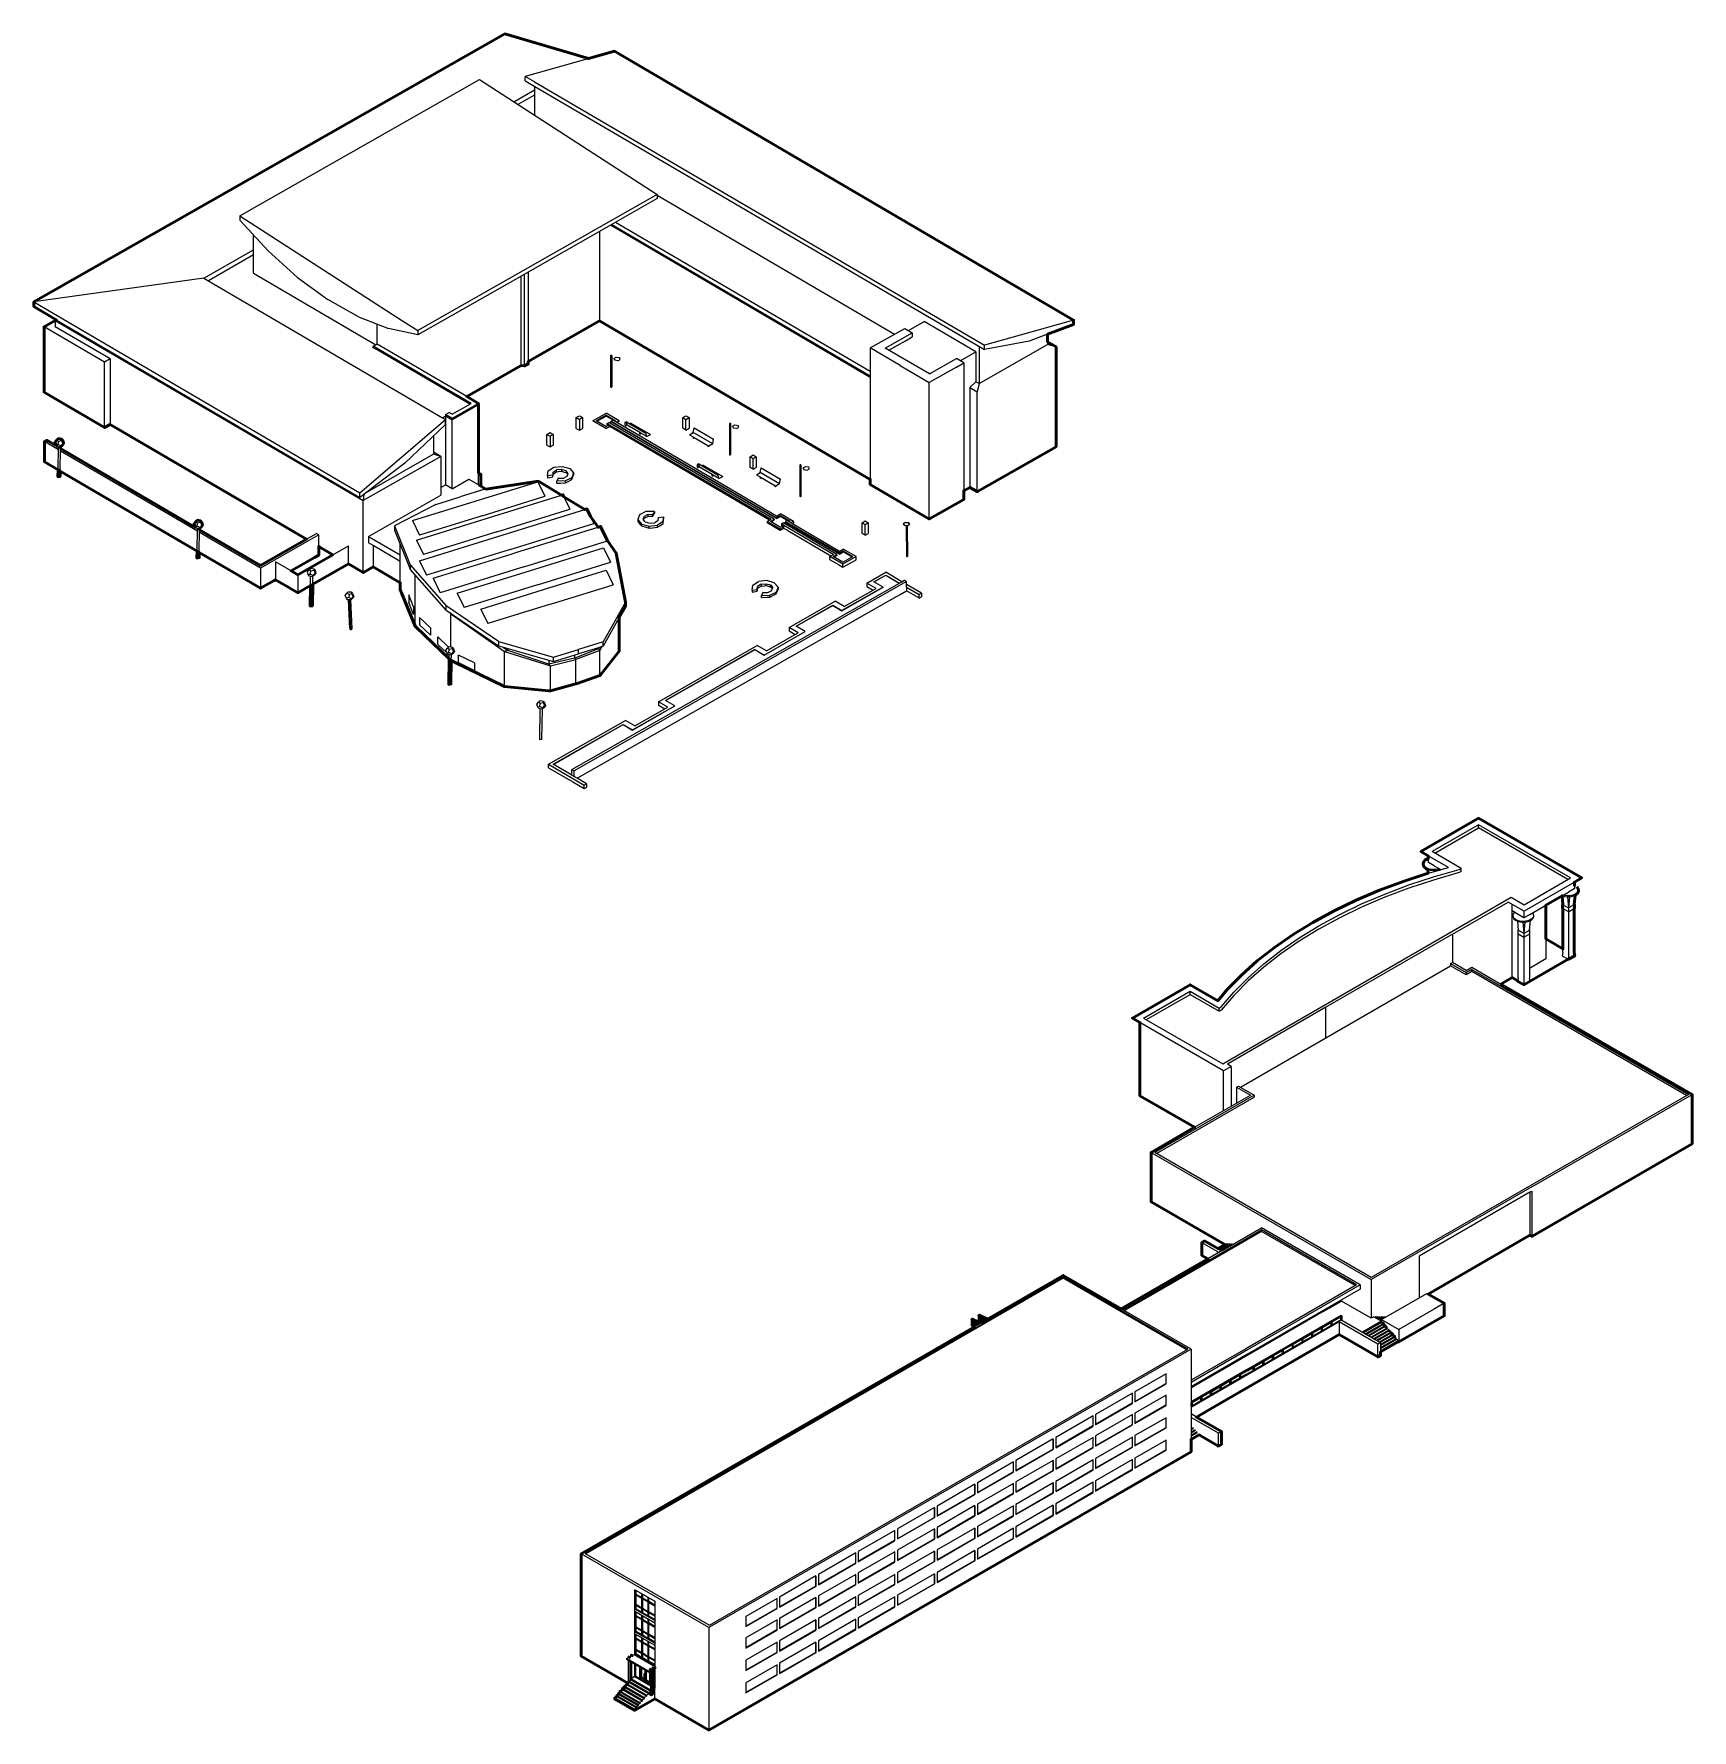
# Model space of a CAD drawing. Header units: feet. Extents: x 1280 to 1944, y 469 to 1148.
import ezdxf

# ---------------------------------------------------------------- set-up
doc = ezdxf.new("R2010")
doc.units = ezdxf.units.FT
doc.header["$LTSCALE"] = 100
doc.header["$MEASUREMENT"] = 0
doc.layers.add('Make2D$Visible$Curves', color=18, linetype='Continuous', true_color=0x000000)
doc.layers.add('Make2D$Visible$SceneSilhouetteCurves', color=1, linetype='Continuous', lineweight=50, true_color=0xff0000)

msp = doc.modelspace()

# ---------------------------------------------------------------- linework, layer by layer
at = {"layer": 'Make2D$Visible$Curves'}
for points in [[(1468.82, 1148.17), (1280.44, 1040.91)], [(1502.27, 1138.31), (1468.82, 1148.17)], [(1502.27, 1138.31), (1512.66, 1141.25)], [(1696.43, 1033.66), (1512.66, 1141.25)], [(1502.07, 1138.25), (1477, 1131.17)], [(1502.27, 1138.31), (1502.07, 1138.25)], [(1502.07, 1138.25), (1502.07, 1138.25)], [(1362.87, 1075.39), (1458.66, 1129.93)], [(1458.66, 1129.93), (1529.78, 1083.98)], [(1480.7, 1129), (1477, 1131.17)], [(1477, 1129.45), (1477, 1131.17)], [(1477, 1129.45), (1660.78, 1021.86)], [(1480.7, 1129), (1660.78, 1023.58)], [(1480.74, 1127.26), (1480.74, 1115.67)], [(1472.43, 1121.04), (1480.74, 1125.77)], [(1480.74, 1123.73), (1474.1, 1119.96)], [(1529.78, 1083.98), (1434, 1029.44)], [(1529.78, 1082.26), (1511.11, 1071.63)], [(1529.78, 1083.98), (1529.78, 1082.26)], [(1529.78, 1083.61), (1624.73, 1028.03)], [(1362.87, 1075.39), (1427.85, 1033.41)], [(1362.87, 1075.39), (1362.87, 1073.67)], [(1374.09, 1061.43), (1362.87, 1073.67)], [(1615.07, 1013.07), (1513.11, 1072.77)], [(1368.34, 1052.4), (1368.34, 1067.7)], [(1506.76, 1069.15), (1478.21, 1052.89)], [(1511.11, 1071.63), (1506.76, 1069.15)], [(1506.76, 1069.15), (1506.76, 1069.15)], [(1506.76, 1069.15), (1506.76, 1033.35)], [(1615.07, 1010.76), (1511.11, 1071.63)], [(1511.6, 1071.91), (1511.6, 1071.91)], [(1511.6, 1071.91), (1615.07, 1011.34)], [(1348.48, 1050.46), (1368.34, 1061.77)], [(1368.34, 1059.74), (1350.24, 1049.43)], [(1368.34, 1061.77), (1368.34, 1061.77)], [(1385.89, 1050.77), (1374.09, 1061.43)], [(1368.34, 1052.4), (1417.24, 1023.77)], [(1478.21, 1052.89), (1474.67, 1050.88)], [(1476.71, 1015.3), (1476.71, 1052.04)], [(1478.21, 1052.89), (1478.21, 1017.09)], [(1348.48, 1050.46), (1280.44, 1040.91)], [(1348.48, 1050.46), (1443.9, 994.6)], [(1385.89, 1050.77), (1398.03, 1041.91)], [(1474.67, 1050.88), (1434, 1027.72)], [(1475.42, 1015.51), (1475.42, 1051.31)], [(1280.44, 1040.91), (1410.87, 964.55)], [(1280.44, 1039.05), (1280.44, 1040.91)], [(1280.44, 1039.05), (1289.39, 1033.81)], [(1410.26, 1035.03), (1398.03, 1041.91)], [(1284.48, 1031), (1288.96, 1033.55)], [(1289.39, 1033.81), (1288.96, 1033.56)], [(1289.55, 1033.71), (1288.96, 1033.56)], [(1288.97, 1033.56), (1288.96, 1033.56)], [(1288.96, 1033.56), (1288.96, 1033.55)], [(1288.96, 1033.55), (1288.96, 1030.98)], [(1288.97, 1033.56), (1412.19, 961.42)], [(1289.39, 1033.81), (1410.87, 962.69)], [(1410.26, 1035.03), (1422.33, 1030.27)], [(1417.74, 1024.05), (1417.74, 1032.08)], [(1427.85, 1033.41), (1434, 1029.44)], [(1506.76, 1033.35), (1478.21, 1017.09)], [(1506.76, 1033.35), (1615.07, 969.95)], [(1630.33, 1029.49), (1636.67, 1033.1)], [(1657.32, 1021.01), (1636.67, 1033.1)], [(1694.45, 1033.1), (1685.97, 1030.7)], [(1696.43, 1031.94), (1685.97, 1027.98)], [(1696.43, 1033.66), (1694.45, 1033.1)], [(1696.43, 1033.66), (1696.43, 1031.94)], [(1284.48, 1004.83), (1284.48, 1031)], [(1308.68, 1016.83), (1284.48, 1031)], [(1310.94, 1018.11), (1288.96, 1030.98)], [(1434, 1027.72), (1422.33, 1030.27)], [(1434, 1029.44), (1434, 1027.72)], [(1615.07, 1022.52), (1628.84, 1030.37)], [(1621.04, 1022.5), (1631.8, 1028.63)], [(1622.53, 1021.63), (1629.18, 1025.42)], [(1628.84, 1030.37), (1631.8, 1028.63)], [(1629.18, 1025.42), (1631.8, 1026.91)], [(1631.8, 1028.63), (1631.8, 1026.91)], [(1685.97, 1030.7), (1660.78, 1023.58)], [(1678.6, 1025.19), (1660.78, 1021.86)], [(1685.97, 1027.98), (1678.6, 1025.19)], [(1685.97, 1027.98), (1685.97, 1024.93)], [(1685.97, 1024.93), (1685.97, 1023.87)], [(1689.39, 1022.93), (1685.97, 1024.93)], [(1310.94, 1018.11), (1308.68, 1016.83)], [(1310.94, 1018.11), (1310.94, 991.94)], [(1416.23, 1023.2), (1417.24, 1023.77)], [(1455.32, 1000.32), (1416.23, 1023.2)], [(1416.23, 1022.62), (1416.23, 1023.2)], [(1417.74, 1021.74), (1416.23, 1022.62)], [(1417.24, 1023.77), (1417.74, 1024.05)], [(1417.24, 1023.77), (1417.24, 1023.77)], [(1453.58, 1003.07), (1417.74, 1024.05)], [(1454.82, 1000.03), (1417.74, 1021.74)], [(1511.18, 1019.43), (1511.32, 1019.45)], [(1511.18, 1019.43), (1511.5, 1019.24)], [(1511.18, 1019.43), (1511.18, 1006.9)], [(1511.62, 1019.49), (1511.32, 1019.45)], [(1511.5, 1019.24), (1511.54, 1019.32)], [(1511.5, 1006.71), (1511.5, 1019.24)], [(1511.54, 1019.32), (1511.56, 1019.37)], [(1511.56, 1019.37), (1511.62, 1019.49)], [(1511.62, 1019.49), (1511.62, 1019.49)], [(1511.62, 1019.49), (1511.62, 1006.96)], [(1511.62, 1019.49), (1511.62, 1019.49)], [(1512.49, 1018.31), (1513.43, 1018.85)], [(1512.49, 1018.31), (1512.82, 1017.57)], [(1513.43, 1018.85), (1514.7, 1018.64)], [(1515.03, 1017.91), (1514.7, 1018.64)], [(1627, 1015.54), (1615.07, 1022.52)], [(1615.07, 1022.52), (1615.07, 1013.07)], [(1638.72, 1012.15), (1621.04, 1022.5)], [(1638.72, 1012.15), (1649.49, 1018.28)], [(1652.46, 1016.54), (1649.49, 1018.28)], [(1650.98, 1017.4), (1657.32, 1021.01)], [(1657.32, 1021.01), (1657.32, 1009.02)], [(1658.58, 1008.28), (1685.97, 1023.87)], [(1658.58, 1023.14), (1658.58, 1008.28)], [(1660.78, 1021.86), (1660.78, 1023.58)], [(1689.39, 1022.93), (1685.97, 1023.87)], [(1689.39, 1022.93), (1689.39, 982.97)], [(1308.68, 990.66), (1308.68, 1016.83)], [(1475.42, 1015.51), (1453.58, 1003.07)], [(1475.42, 1015.51), (1476.68, 1015.3)], [(1476.68, 1015.3), (1476.71, 1015.3)], [(1476.71, 1015.3), (1476.72, 1015.31)], [(1476.72, 1015.31), (1478.21, 1016.16)], [(1478.21, 1017.09), (1478.21, 1016.16)], [(1514.09, 1017.37), (1512.82, 1017.57)], [(1514.09, 1017.37), (1515.03, 1017.91)], [(1615.07, 1013.07), (1615.07, 969.95)], [(1615.07, 1013.07), (1615.07, 1013.07)], [(1627, 1015.54), (1638.68, 1008.7)], [(1649.49, 1014.85), (1638.68, 1008.7)], [(1649.49, 1014.85), (1652.46, 1016.54)], [(1652.46, 1016.54), (1652.46, 965.36)], [(1284.48, 1004.83), (1284.97, 1004.54)], [(1284.97, 1004.54), (1308.68, 990.66)], [(1511.18, 1006.9), (1511.5, 1006.71)], [(1511.5, 1006.71), (1511.54, 1006.8)], [(1511.62, 1006.96), (1511.54, 1006.8)], [(1638.68, 954.1), (1638.68, 1008.7)], [(1654.88, 1006.7), (1657.32, 1009.02)], [(1654.88, 1006.7), (1654.88, 966.74)], [(1654.88, 1006.7), (1657.84, 1004.96)], [(1658.58, 1008.28), (1657.32, 1009.02)], [(1658.58, 1008.28), (1657.84, 1004.96)], [(1657.84, 965.01), (1657.84, 1004.96)], [(1457.8, 1000.02), (1447.78, 994.32)], [(1458.3, 999.73), (1447.78, 993.74)], [(1447.8, 996.04), (1455.32, 1000.32)], [(1458.3, 1000.31), (1453.58, 1003.07)], [(1457.8, 1000.02), (1458.3, 1000.31)], [(1458.3, 1000.31), (1458.3, 999.73)], [(1458.3, 972.57), (1458.3, 999.73)], [(1308.73, 990.69), (1310.94, 991.94)], [(1310.94, 991.94), (1389.45, 945.97)], [(1410.87, 964.55), (1445.12, 993.88)], [(1445.12, 991.85), (1428.88, 976.39)], [(1443.9, 994.6), (1445.13, 995.3)], [(1443.9, 994.6), (1445.12, 993.88)], [(1445.12, 991.85), (1445.12, 993.88)], [(1445.13, 995.87), (1446.63, 996.73)], [(1447.78, 994.32), (1445.13, 995.87)], [(1445.13, 995.87), (1445.13, 995.3)], [(1445.13, 995.3), (1445.13, 967.73)], [(1445.13, 995.3), (1447.78, 993.74)], [(1447.8, 996.04), (1446.63, 996.73)], [(1447.78, 993.74), (1447.78, 994.32)], [(1447.78, 966.17), (1447.78, 993.74)], [(1497.43, 990.35), (1497.43, 994.65), (1498.68, 995.37), (1499.92, 994.65), (1499.92, 990.34)], [(1497.43, 994.65), (1498.67, 993.93)], [(1499.92, 994.65), (1498.67, 993.93), (1498.67, 989.63)], [(1504.1, 993.41), (1509.36, 996.41)], [(1504.1, 993.41), (1509.29, 990.38)], [(1504.1, 993.41), (1504.1, 993.31)], [(1509.29, 990.27), (1504.1, 993.31)], [(1509.35, 995.69), (1505.35, 993.41)], [(1509.3, 991.1), (1505.35, 993.41)], [(1505.72, 993.19), (1509.35, 995.26)], [(1509.29, 990.38), (1510.79, 991.23)], [(1509.29, 990.27), (1510.79, 991.13)], [(1509.3, 991.1), (1510.17, 991.59)], [(1509.35, 995.69), (1509.35, 995.26)], [(1509.35, 995.69), (1513.3, 993.38)], [(1512.93, 993.16), (1509.35, 995.26)], [(1514.55, 993.37), (1509.36, 996.41)], [(1509.8, 992.35), (1510.43, 992.71)], [(1509.8, 992.35), (1575.34, 953.98)], [(1509.8, 991.81), (1509.8, 992.35)], [(1510.17, 991.59), (1509.8, 991.81)], [(1510.55, 991.38), (1510.17, 991.59)], [(1576.59, 953.98), (1510.43, 992.71)], [(1510.79, 991.23), (1510.55, 991.38)], [(1510.68, 992.56), (1511.43, 992.99)], [(1510.79, 991.23), (1510.79, 991.13)], [(1574.78, 953.66), (1510.79, 991.13)], [(1511.43, 993.28), (1512.06, 993.63)], [(1511.43, 993.28), (1577.59, 954.55)], [(1511.43, 992.99), (1511.43, 993.28)], [(1577.59, 954.26), (1511.43, 992.99)], [(1513.6, 992.73), (1512.06, 993.63)], [(1512.89, 993.14), (1513.3, 993.38)], [(1514.55, 993.37), (1513.51, 992.78)], [(1513.6, 992.73), (1514.55, 993.26)], [(1577.6, 955.26), (1513.6, 992.73)], [(1514.55, 993.37), (1514.55, 993.26)], [(1517.03, 991.46), (1517.03, 992.64), (1517.15, 992.9), (1517.48, 992.71), (1517.48, 991.52)], [(1517.48, 992.71), (1517.03, 992.64)], [(1517.03, 991.46), (1517.48, 991.52)], [(1517.43, 993.04), (1518.87, 992.2)], [(1517.81, 991.6), (1517.43, 993.04)], [(1522.87, 988.65), (1517.81, 991.6)], [(1519.31, 992.46), (1518.87, 992.2)], [(1518.87, 992.2), (1525.25, 988.49)], [(1519.31, 992.46), (1527.13, 987.91)], [(1540.06, 990.37), (1540.06, 994.67), (1541.32, 995.39), (1542.55, 994.66), (1542.55, 990.36)], [(1540.06, 994.67), (1541.3, 993.95)], [(1541.3, 989.64), (1541.3, 993.95), (1542.55, 994.66)], [(1558.67, 992.3), (1558.82, 992.33)], [(1558.67, 992.3), (1558.99, 992.12)], [(1558.67, 992.3), (1558.67, 979.78)], [(1559.11, 992.37), (1558.82, 992.33)], [(1558.99, 992.12), (1559.03, 992.2)], [(1558.99, 979.59), (1558.99, 992.12)], [(1559.03, 992.2), (1559.05, 992.25)], [(1559.11, 992.37), (1559.05, 992.25)], [(1559.11, 992.37), (1559.11, 992.37)], [(1559.11, 992.37), (1559.11, 979.84)], [(1559.11, 992.37), (1559.11, 992.37)], [(1559.98, 991.19), (1560.92, 991.72)], [(1559.98, 991.19), (1560.32, 990.45)], [(1560.92, 991.72), (1562.19, 991.52)], [(1562.53, 990.78), (1562.19, 991.52)], [(1284.64, 985.05), (1285.58, 985.58)], [(1290.22, 981.78), (1284.64, 985.05)], [(1284.64, 985.05), (1284.64, 976.97)], [(1289.7, 983.17), (1285.58, 985.58)], [(1289.7, 983.17), (1289.23, 983.72), (1288.9, 984.83), (1289.54, 985.7), (1290.27, 986.28), (1291.45, 986.07), (1292, 985.43), (1292.33, 984.32), (1291.69, 983.45), (1291.1, 982.98)], [(1289.23, 983.72), (1290.07, 983.91), (1290.26, 985.13)], [(1291.45, 986.07), (1291.44, 985.36), (1290.26, 985.13), (1289.54, 985.7)], [(1291.44, 985.36), (1291.98, 984.28), (1291.14, 983.39), (1290.07, 983.91)], [(1292.33, 984.32), (1291.98, 984.28)], [(1308.68, 990.66), (1308.73, 990.69)], [(1440.29, 987.25), (1440.29, 979.99)], [(1485.68, 983.61), (1485.68, 987.92), (1486.93, 988.64), (1488.17, 987.92), (1488.17, 983.61)], [(1485.68, 987.92), (1486.92, 987.2)], [(1488.17, 987.92), (1486.92, 987.2), (1486.92, 982.89)], [(1497.43, 990.35), (1498.67, 989.63)], [(1498.67, 989.63), (1499.92, 990.34)], [(1509.29, 990.27), (1509.29, 990.38)], [(1523.31, 988.4), (1522.87, 988.65)], [(1522.87, 988.06), (1522.87, 988.65)], [(1522.87, 988.06), (1523.31, 988.13)], [(1523.31, 988.4), (1523.31, 988.13)], [(1525.63, 987.05), (1523.31, 988.4)], [(1525.63, 987.05), (1525.25, 988.49)], [(1525.63, 987.05), (1527.13, 987.91)], [(1541.3, 989.64), (1540.06, 990.37)], [(1541.3, 989.64), (1542.55, 990.36)], [(1542.69, 987.81), (1544.18, 988.67)], [(1542.69, 987.81), (1544.19, 986.94)], [(1544.18, 988.67), (1544.57, 990.56)], [(1552, 984.12), (1544.18, 988.67)], [(1544.19, 986.94), (1544.63, 986.68)], [(1544.19, 986.94), (1544.19, 986.49)], [(1544.51, 986.3), (1544.19, 986.49)], [(1544.51, 986.75), (1544.51, 986.3)], [(1544.63, 986.55), (1544.51, 986.3)], [(1544.57, 990.56), (1552.39, 986.01)], [(1544.63, 986.68), (1550.03, 983.54)], [(1544.63, 986.55), (1544.63, 986.68)], [(1552, 984.12), (1550.5, 983.26)], [(1552, 984.12), (1552.39, 986.01)], [(1561.59, 990.25), (1560.32, 990.45)], [(1561.59, 990.25), (1562.53, 990.78)], [(1289.89, 983.06), (1289.78, 983.08), (1289.7, 983.17)], [(1290.23, 982.86), (1289.89, 983.06)], [(1290.23, 983), (1289.89, 983.06)], [(1290.1, 973.77), (1290.23, 982.86)], [(1291.1, 982.98), (1290.96, 982.87), (1290.23, 983)], [(1290.23, 982.86), (1290.23, 983)], [(1290.96, 982.87), (1291.14, 983.39)], [(1290.96, 973.27), (1291.09, 982.35)], [(1345.83, 949.23), (1291.08, 981.28)], [(1291.09, 982.35), (1291.1, 982.98)], [(1345.1, 950.73), (1291.09, 982.35)], [(1443.28, 979.11), (1412.19, 961.42)], [(1440.29, 979.99), (1413.72, 964.86)], [(1440.29, 980.67), (1440.62, 980.67)], [(1443.28, 979.11), (1440.29, 979.99)], [(1443.28, 979.11), (1440.62, 980.67)], [(1443.28, 979.11), (1443.28, 963.61)], [(1485.68, 983.61), (1486.92, 982.89)], [(1486.92, 982.89), (1488.17, 983.61)], [(1550.03, 983.54), (1550.47, 983.28)], [(1550.03, 983.54), (1550.03, 983.09)], [(1550.35, 982.9), (1550.03, 983.09)], [(1550.35, 983.35), (1550.35, 982.9)], [(1550.47, 983.16), (1550.35, 982.9)], [(1550.47, 983.28), (1550.5, 983.26)], [(1550.47, 983.16), (1550.47, 983.28)], [(1558.67, 979.78), (1558.99, 979.59)], [(1558.99, 979.59), (1559.03, 979.67)], [(1559.11, 979.84), (1559.03, 979.67)], [(1566.97, 974.71), (1566.97, 979.02), (1568.23, 979.73), (1569.46, 979.01), (1569.46, 974.7)], [(1566.97, 979.02), (1568.21, 978.29)], [(1568.21, 973.99), (1568.21, 978.29), (1569.46, 979.01)], [(1689.39, 982.97), (1657.99, 965.09)], [(1284.64, 976.97), (1290.1, 973.77)], [(1290.06, 970.96), (1290.1, 973.77)], [(1290.93, 971.13), (1290.06, 970.96)], [(1290.93, 971.13), (1290.96, 973.27)], [(1290.96, 973.27), (1345.72, 941.22)], [(1428.88, 976.39), (1410.87, 962.69)], [(1458.3, 972.57), (1459.27, 972), (1459.27, 967.7)], [(1458.3, 967.75), (1458.3, 972.57)], [(1458.3, 971.45), (1459.27, 972)], [(1485.98, 971.35), (1486.23, 973.31)], [(1488.03, 971.66), (1485.98, 971.35)], [(1485.98, 971.35), (1485.98, 970.6)], [(1485.98, 970.6), (1486.84, 970.73)], [(1486.23, 973.31), (1488.48, 974.77)], [(1486.84, 970.73), (1488.03, 970.91)], [(1488.17, 972.83), (1488.03, 971.66)], [(1488.03, 970.91), (1488.03, 971.66)], [(1488.03, 970.91), (1488.09, 971.4)], [(1488.09, 971.4), (1488.17, 972.08)], [(1488.17, 972.83), (1489.53, 973.71)], [(1488.17, 972.08), (1488.17, 972.83)], [(1488.17, 972.08), (1488.74, 972.44)], [(1488.48, 974.77), (1491.81, 975.14)], [(1488.74, 972.44), (1489.53, 972.96)], [(1491.52, 973.93), (1489.53, 973.71)], [(1489.53, 972.96), (1489.53, 973.71)], [(1489.53, 972.96), (1490.36, 973.05)], [(1490.36, 973.05), (1491.52, 973.18)], [(1491.52, 973.93), (1491.52, 973.18)], [(1493.34, 973.4), (1491.52, 973.93)], [(1491.52, 973.18), (1492.59, 972.87)], [(1491.81, 975.14), (1494.85, 974.26)], [(1492.28, 970.43), (1493.82, 971.2)], [(1492.59, 972.87), (1493.34, 972.65)], [(1495.64, 970.58), (1493.07, 969.3)], [(1493.34, 973.4), (1493.34, 972.65)], [(1494.23, 972.35), (1493.34, 973.4)], [(1493.34, 972.65), (1493.86, 972.03)], [(1493.82, 971.2), (1494.04, 971.82)], [(1493.86, 972.03), (1494.04, 971.82)], [(1494.04, 971.82), (1494.23, 972.35)], [(1494.85, 974.26), (1496.33, 972.5)], [(1496.14, 971.97), (1495.64, 970.58)], [(1495.64, 969.83), (1495.93, 970.63)], [(1495.64, 969.83), (1495.64, 970.58)], [(1495.93, 970.63), (1496.33, 971.74)], [(1496.14, 971.97), (1496.33, 972.5)], [(1496.33, 972.5), (1496.33, 971.74)], [(1545.93, 974.65), (1545.93, 975.83), (1546.05, 976.08), (1546.37, 975.9), (1546.37, 974.71)], [(1546.37, 975.9), (1545.93, 975.83)], [(1545.93, 974.65), (1546.37, 974.71)], [(1546.32, 976.23), (1547.76, 975.39)], [(1546.71, 974.79), (1546.32, 976.23)], [(1551.76, 971.84), (1546.71, 974.79)], [(1548.2, 975.64), (1547.76, 975.39)], [(1547.76, 975.39), (1554.14, 971.68)], [(1548.2, 975.64), (1556.02, 971.1)], [(1552.21, 971.59), (1551.76, 971.84)], [(1551.76, 971.25), (1551.76, 971.84)], [(1551.76, 971.25), (1552.21, 971.32)], [(1552.21, 971.59), (1552.21, 971.32)], [(1554.53, 970.24), (1552.21, 971.59)], [(1554.53, 970.24), (1554.14, 971.68)], [(1554.53, 970.24), (1556.02, 971.1)], [(1568.21, 973.99), (1566.97, 974.71)], [(1568.21, 973.99), (1569.46, 974.7)], [(1569.48, 971.8), (1570.98, 972.66)], [(1569.48, 971.8), (1570.99, 970.93)], [(1570.98, 972.66), (1571.37, 974.55)], [(1578.8, 968.11), (1570.98, 972.66)], [(1570.99, 970.93), (1571.43, 970.67)], [(1570.99, 970.93), (1570.99, 970.47)], [(1571.31, 970.74), (1571.31, 970.29)], [(1571.43, 970.54), (1571.31, 970.29)], [(1571.37, 974.55), (1579.19, 970)], [(1571.43, 970.67), (1576.82, 967.53)], [(1571.43, 970.54), (1571.43, 970.67)], [(1586.87, 975.69), (1587.02, 975.71)], [(1586.87, 975.69), (1587.19, 975.5)], [(1586.87, 975.69), (1586.87, 963.16)], [(1587.31, 975.76), (1587.02, 975.71)], [(1587.19, 975.5), (1587.23, 975.59)], [(1587.19, 962.97), (1587.19, 975.5)], [(1587.23, 975.59), (1587.25, 975.63)], [(1587.31, 975.75), (1587.25, 975.63)], [(1587.31, 975.76), (1587.31, 975.75)], [(1587.31, 975.76), (1587.31, 975.75)], [(1587.31, 975.75), (1587.31, 963.23)], [(1588.18, 974.57), (1589.12, 975.11)], [(1588.18, 974.57), (1588.51, 973.84)], [(1588.51, 973.84), (1589.78, 973.63)], [(1589.12, 975.11), (1590.39, 974.9)], [(1589.78, 973.63), (1590.72, 974.17)], [(1590.72, 974.17), (1590.39, 974.9)], [(1410.87, 962.69), (1410.87, 964.55)], [(1412.41, 963.86), (1412.19, 961.42)], [(1443.28, 966.67), (1445.13, 967.73)], [(1447.78, 966.17), (1445.13, 967.73)], [(1447.78, 966.17), (1454.48, 969.99)], [(1460.83, 965.98), (1451.03, 962.95)], [(1454.48, 969.99), (1458.83, 967.44)], [(1456.97, 961.21), (1482.08, 968.99)], [(1458.83, 967.44), (1459.27, 967.7)], [(1458.83, 967.44), (1461.22, 966.04)], [(1460.83, 965.98), (1461.22, 966.04)], [(1461.22, 966.04), (1482.35, 969.19)], [(1482.08, 968.99), (1484.89, 963.17)], [(1482.35, 969.19), (1491.46, 963.61)], [(1490.25, 970.36), (1489.69, 969.18)], [(1493.07, 969.3), (1489.69, 969.18)], [(1489.69, 968.43), (1489.69, 969.18)], [(1489.69, 968.43), (1491.1, 968.48)], [(1490.25, 970.36), (1492.28, 970.43)], [(1491.1, 968.48), (1493.07, 968.55)], [(1491.46, 963.61), (1492.06, 963.8)], [(1492.06, 963.8), (1492.44, 963.01)], [(1493.07, 968.55), (1493.07, 969.3)], [(1493.07, 968.55), (1494.14, 969.08)], [(1494.14, 969.08), (1495.64, 969.83)], [(1571.31, 970.29), (1570.99, 970.47)], [(1576.82, 967.53), (1577.26, 967.27)], [(1576.82, 967.53), (1576.82, 967.08)], [(1577.14, 966.89), (1576.82, 967.08)], [(1577.14, 967.34), (1577.14, 966.89)], [(1577.26, 967.15), (1577.14, 966.89)], [(1577.26, 967.27), (1577.3, 967.25)], [(1577.26, 967.15), (1577.26, 967.27)], [(1578.8, 968.11), (1577.3, 967.25)], [(1578.8, 968.11), (1579.19, 970)], [(1615.07, 969.95), (1615.07, 967.93)], [(1615.07, 967.93), (1638.54, 954.18)], [(1652.46, 965.36), (1654.86, 966.73)], [(1652.46, 965.36), (1652.46, 961.94)], [(1654.86, 966.73), (1654.88, 966.74)], [(1657.83, 965.02), (1654.88, 966.74)], [(1657.84, 965.01), (1657.83, 965.02)], [(1412.19, 932.66), (1412.19, 961.42)], [(1414.32, 947.12), (1443.28, 963.61)], [(1441.24, 959.92), (1424.69, 951.34)], [(1431.87, 953.44), (1456.97, 961.21)], [(1441.24, 959.92), (1451.03, 962.95)], [(1459.78, 955.39), (1484.89, 963.17)], [(1462.77, 954.73), (1491.46, 963.61)], [(1465.58, 948.91), (1494.87, 957.98)], [(1468.22, 947.74), (1500.87, 957.85)], [(1492.44, 963.01), (1500.87, 957.85)], [(1492.44, 963.01), (1494.87, 957.98)], [(1500.87, 957.85), (1501.69, 958.1)], [(1501.69, 958.1), (1503.18, 955.02)], [(1525.28, 957.03), (1522.72, 955.74)], [(1528.67, 957.14), (1525.28, 957.03)], [(1528.67, 957.14), (1528.11, 955.96)], [(1528.67, 957.14), (1528.67, 956.39)], [(1586.87, 963.16), (1587.19, 962.97)], [(1587.19, 962.97), (1587.23, 963.06)], [(1587.31, 963.23), (1587.23, 963.06)], [(1640.63, 955.21), (1652.46, 961.94)], [(1345.1, 950.73), (1344.84, 951.04), (1344.51, 952.14), (1345.15, 953.02), (1345.89, 953.6), (1347.06, 953.39), (1347.61, 952.74), (1347.94, 951.64), (1347.3, 950.77), (1346.71, 950.3)], [(1344.84, 951.04), (1345.69, 951.23), (1345.87, 952.45)], [(1345.81, 950.32), (1345.39, 950.4), (1345.1, 950.73)], [(1347.06, 953.39), (1347.06, 952.68), (1345.87, 952.45), (1345.15, 953.02)], [(1347.06, 952.68), (1347.6, 951.6), (1346.75, 950.7), (1345.69, 951.23)], [(1345.72, 941.22), (1345.84, 950.3)], [(1345.84, 950.3), (1345.81, 950.32)], [(1345.84, 950.32), (1345.81, 950.32)], [(1346.71, 950.3), (1346.57, 950.19), (1345.84, 950.32)], [(1345.84, 950.3), (1345.84, 950.32)], [(1346.57, 950.19), (1346.75, 950.7)], [(1346.7, 949.8), (1346.71, 950.3)], [(1347.94, 951.64), (1347.6, 951.6)], [(1424.69, 951.34), (1431, 935.69)], [(1424.69, 951.34), (1424.69, 949.62)], [(1431.87, 953.44), (1434.67, 947.62)], [(1433.48, 945.66), (1462.77, 954.73)], [(1459.78, 955.39), (1434.67, 947.62)], [(1471.02, 941.92), (1504.5, 952.28)], [(1473.66, 940.75), (1506.14, 950.8)], [(1503.18, 955.02), (1506.14, 950.8)], [(1503.18, 955.02), (1504.5, 952.28)], [(1506.14, 950.8), (1507.14, 951.11)], [(1507.14, 951.11), (1509.8, 945.59)], [(1522.72, 955.74), (1522.03, 953.83)], [(1522.03, 953.83), (1523.51, 952.06)], [(1522.03, 953.83), (1522.03, 953.07)], [(1522.03, 953.07), (1522.89, 952.05)], [(1522.89, 952.05), (1523.51, 951.31)], [(1523.51, 951.31), (1523.51, 952.06)], [(1523.51, 952.06), (1526.54, 951.19)], [(1523.51, 951.31), (1525.28, 950.8)], [(1524.54, 955.13), (1524.12, 953.98)], [(1524.31, 953.75), (1524.12, 953.98)], [(1524.31, 953.75), (1524.54, 954.37)], [(1525.01, 952.92), (1524.31, 953.75)], [(1526.08, 955.9), (1524.54, 955.13)], [(1524.54, 954.37), (1524.54, 955.13)], [(1524.54, 954.37), (1525.18, 954.69)], [(1525.01, 952.92), (1526.83, 952.39)], [(1525.18, 954.69), (1526.08, 955.14)], [(1525.28, 950.8), (1526.54, 950.43)], [(1526.08, 955.9), (1528.11, 955.96)], [(1526.08, 955.9), (1526.08, 955.14)], [(1526.08, 955.14), (1526.92, 955.17)], [(1526.54, 951.19), (1529.87, 951.55)], [(1526.54, 950.43), (1526.54, 951.19)], [(1526.54, 950.43), (1527.93, 950.59)], [(1526.83, 952.39), (1528.83, 952.61)], [(1526.92, 955.17), (1528.11, 955.21)], [(1527.93, 950.59), (1529.87, 950.8)], [(1528.11, 955.21), (1528.11, 955.96)], [(1528.11, 955.21), (1528.34, 955.7)], [(1528.34, 955.7), (1528.67, 956.39)], [(1530.18, 953.49), (1528.83, 952.61)], [(1532.13, 953.02), (1529.87, 951.55)], [(1529.87, 950.8), (1529.87, 951.55)], [(1529.87, 950.8), (1530.81, 951.41)], [(1530.18, 953.49), (1530.33, 954.66)], [(1530.33, 954.66), (1532.37, 954.97)], [(1530.81, 951.41), (1532.13, 952.26)], [(1532.37, 954.97), (1532.13, 953.02)], [(1532.13, 952.26), (1532.23, 953.08)], [(1532.13, 952.26), (1532.13, 953.02)], [(1532.23, 953.08), (1532.37, 954.22)], [(1532.37, 954.22), (1532.37, 954.97)], [(1573.84, 953.13), (1574.78, 953.66)], [(1574.4, 952.8), (1573.84, 953.13)], [(1573.84, 953.13), (1573.84, 952.48)], [(1579.03, 949.44), (1573.84, 952.48)], [(1574.4, 952.8), (1579.03, 950.09)], [(1574.78, 953.66), (1575.34, 953.98)], [(1575.08, 953.12), (1576.59, 953.98)], [(1579.03, 950.81), (1575.08, 953.12)], [(1575.33, 952.97), (1576.59, 953.69)], [(1576.59, 953.98), (1576.59, 953.69)], [(1579.09, 955.4), (1577.59, 954.55)], [(1577.59, 954.26), (1579.09, 955.11)], [(1577.59, 954.26), (1577.59, 954.55)], [(1577.6, 955.26), (1579.1, 956.12)], [(1579.03, 950.81), (1579.91, 951.31)], [(1579.03, 950.09), (1580.53, 950.94)], [(1580.53, 950.3), (1579.03, 949.44)], [(1583.04, 953.09), (1579.09, 955.4)], [(1579.09, 955.4), (1579.09, 955.11)], [(1582.79, 952.95), (1579.09, 955.11)], [(1584.28, 953.08), (1579.1, 956.12)], [(1579.54, 952.17), (1580.17, 952.53)], [(1580.47, 951.62), (1579.54, 952.17)], [(1579.54, 952.17), (1579.54, 951.52)], [(1579.91, 951.31), (1579.54, 951.52)], [(1579.91, 951.31), (1580.53, 950.94)], [(1580.54, 952.31), (1580.17, 952.53)], [(1580.47, 951.62), (1600.44, 939.93)], [(1580.53, 950.3), (1580.53, 950.94)], [(1582.01, 949.43), (1580.53, 950.3)], [(1581.17, 952.66), (1580.54, 952.31)], [(1580.73, 952.2), (1580.54, 952.31)], [(1581.34, 951.84), (1580.73, 952.2)], [(1581.79, 953.45), (1581.17, 953.1)], [(1581.17, 953.1), (1582.78, 952.15)], [(1581.17, 953.1), (1581.17, 952.66)], [(1581.17, 952.66), (1581.97, 952.19)], [(1601.68, 939.93), (1581.34, 951.84)], [(1581.79, 953.45), (1582.72, 952.91)], [(1602.68, 940.07), (1581.97, 952.19)], [(1582.72, 952.91), (1583.04, 953.09)], [(1582.72, 952.91), (1583.9, 952.22)], [(1582.72, 952.91), (1582.72, 952.91)], [(1582.78, 952.15), (1602.68, 940.5)], [(1583.72, 952.76), (1583.34, 952.55)], [(1584.28, 953.08), (1583.72, 952.76)], [(1583.9, 952.22), (1584.28, 952.44)], [(1583.9, 952.22), (1602.69, 941.22)], [(1584.28, 953.08), (1584.28, 952.44)], [(1611.75, 948.27), (1611.75, 952.58), (1613, 953.29), (1614.24, 952.57), (1614.24, 948.26)], [(1611.75, 952.58), (1612.99, 951.86)], [(1612.99, 947.55), (1612.99, 951.86), (1614.24, 952.57)], [(1629, 952.73), (1628.23, 952.11)], [(1628.23, 952.11), (1628.78, 951.42)], [(1629.4, 951.4), (1628.78, 951.42)], [(1629, 952.73), (1630.31, 952.67)], [(1629.82, 951.38), (1629.4, 951.4)], [(1629.4, 951.4), (1629.5, 938.99)], [(1629.4, 951.4), (1629.5, 938.99)], [(1629.82, 951.38), (1629.91, 939.1)], [(1630.1, 951.36), (1629.82, 951.38)], [(1630.86, 951.98), (1630.1, 951.36)], [(1630.86, 951.98), (1630.31, 952.67)], [(1638.54, 954.18), (1638.68, 954.1)], [(1638.68, 954.1), (1638.76, 954.15)], [(1638.76, 954.15), (1640.63, 955.21)], [(1346.58, 940.71), (1346.7, 949.8)], [(1371.08, 934.44), (1346.69, 948.72)], [(1371.09, 935.52), (1346.7, 949.8)], [(1394.37, 947.7), (1371.08, 934.44)], [(1371.09, 935.52), (1389.45, 945.97)], [(1389.45, 945.97), (1393.44, 948.25)], [(1394.37, 947.7), (1393.44, 948.25)], [(1394.37, 943.1), (1394.37, 947.7)], [(1414.32, 947.12), (1427.03, 939.68)], [(1414.32, 947.12), (1414.32, 944.54)], [(1416.2, 943.44), (1414.32, 944.54)], [(1427.03, 937.09), (1416.2, 943.44)], [(1416.2, 943.44), (1416.2, 934.94)], [(1424.69, 949.62), (1431, 933.97)], [(1427.03, 928.6), (1427.03, 943.82)], [(1433.48, 945.66), (1436.28, 939.84)], [(1434.74, 937.38), (1468.22, 947.74)], [(1465.58, 948.91), (1436.28, 939.84)], [(1476.47, 934.93), (1509.95, 945.29)], [(1509.8, 945.59), (1513.4, 940.46)], [(1509.8, 945.59), (1509.95, 945.29)], [(1579.03, 949.44), (1579.03, 950.09)], [(1582.01, 949.43), (1599.32, 939.3)], [(1612.99, 947.55), (1611.75, 948.27)], [(1612.99, 947.55), (1614.24, 948.26)], [(1345.68, 938.45), (1345.72, 941.22)], [(1346.55, 938.62), (1345.68, 938.45)], [(1346.55, 938.62), (1346.58, 940.71)], [(1346.58, 940.71), (1362.39, 931.46)], [(1377.09, 937), (1377.09, 929.79)], [(1383.34, 933.35), (1377.09, 937)], [(1383.34, 933.35), (1392.7, 938.68)], [(1385.98, 931.8), (1400.02, 939.79)], [(1392.7, 938.68), (1394.37, 939.63)], [(1394.37, 943.1), (1394.72, 942.89)], [(1394.37, 939.63), (1394.37, 943.1)], [(1394.72, 942.89), (1395.48, 942.45)], [(1395.48, 942.45), (1400.02, 939.79)], [(1400.02, 939.79), (1406.26, 943.35)], [(1406.26, 936.13), (1406.26, 943.35)], [(1434.74, 943.04), (1434.74, 943.04)], [(1434.74, 937.38), (1437.55, 931.55)], [(1470.12, 941.64), (1437.55, 931.55)], [(1440.18, 930.39), (1471.38, 940.04)], [(1471.02, 941.92), (1470.12, 941.64)], [(1470.12, 941.64), (1470.12, 941.64)], [(1470.12, 941.64), (1470.12, 941.64)], [(1471.38, 940.04), (1473.66, 940.75)], [(1471.38, 940.04), (1471.38, 940.04)], [(1471.38, 940.04), (1471.38, 940.04)], [(1479.08, 933.5), (1508.37, 942.57)], [(1481.89, 927.68), (1511.18, 936.75)], [(1508.37, 942.57), (1511.18, 936.75)], [(1517.08, 920.74), (1513.4, 940.46)], [(1598.94, 939.08), (1599.32, 939.3)], [(1604.12, 936.04), (1598.94, 939.08)], [(1598.94, 937.95), (1598.94, 939.08)], [(1598.94, 937.95), (1598.94, 937.79)], [(1602.53, 935.68), (1598.94, 937.79)], [(1599.32, 939.3), (1600.44, 939.93)], [(1600.18, 939.07), (1601.68, 939.93)], [(1604.13, 936.76), (1600.18, 939.07)], [(1601.68, 939.5), (1600.55, 938.85)], [(1601.68, 939.93), (1601.68, 939.5)], [(1604.19, 941.35), (1602.68, 940.5)], [(1602.68, 940.07), (1604.19, 940.92)], [(1602.68, 940.07), (1602.68, 940.5)], [(1602.69, 941.22), (1604.2, 942.07)], [(1609.38, 939.04), (1604.12, 936.04)], [(1604.12, 934.75), (1609.38, 937.74)], [(1604.13, 936.76), (1608.14, 939.04)], [(1604.19, 941.35), (1608.14, 939.04)], [(1604.19, 941.35), (1604.19, 940.92)], [(1607.77, 938.83), (1604.19, 940.92)], [(1609.38, 939.04), (1604.2, 942.07)], [(1609.38, 937.96), (1609.38, 939.04)], [(1609.38, 937.77), (1609.38, 937.96)], [(1609.38, 937.77), (1609.38, 937.74)], [(1629.77, 939.06), (1629.5, 938.99)], [(1629.5, 938.99), (1629.5, 938.99)], [(1629.77, 939.06), (1629.91, 939.1)], [(1362.39, 931.46), (1371.08, 926.37)], [(1371.08, 934.44), (1371.08, 926.37)], [(1385.98, 931.8), (1383.34, 933.35)], [(1385.98, 931.8), (1385.98, 924.58)], [(1390.16, 931.81), (1391, 932), (1391.18, 933.22)], [(1392.37, 934.16), (1392.37, 933.45), (1391.18, 933.22), (1390.46, 933.79)], [(1392.37, 933.45), (1392.91, 932.37), (1392.06, 931.48), (1391, 932)], [(1391.1, 927.5), (1391.15, 931.09)], [(1391.88, 930.96), (1392.06, 931.48)], [(1391.98, 928), (1404.74, 935.26)], [(1391.98, 928), (1392.02, 931.07)], [(1393.25, 932.41), (1392.91, 932.37)], [(1404.74, 935.26), (1406.26, 936.13)], [(1406.26, 936.13), (1409.97, 933.96)], [(1409.97, 933.96), (1412.19, 932.66)], [(1412.19, 932.66), (1412.3, 932.73)], [(1412.3, 932.73), (1416.11, 934.89)], [(1416.11, 934.89), (1416.2, 934.94)], [(1416.2, 934.94), (1427.03, 928.6)], [(1431, 935.69), (1445.31, 919.38)], [(1431, 935.69), (1431, 933.97)], [(1445.31, 917.66), (1431, 933.97)], [(1432.93, 911.23), (1432.93, 931.77)], [(1440.18, 930.39), (1442.99, 924.56)], [(1476.47, 934.93), (1442.99, 924.56)], [(1449.79, 924.43), (1477.03, 932.87)], [(1477.03, 932.87), (1479.08, 933.5)], [(1477.03, 932.87), (1477.03, 932.87)], [(1484.33, 925.83), (1509.44, 933.6)], [(1509.44, 933.6), (1512.24, 927.78)], [(1602.53, 935.68), (1604.12, 934.75)], [(1604.12, 934.96), (1604.12, 936.04)], [(1604.12, 934.78), (1604.12, 934.96)], [(1604.12, 934.75), (1604.12, 934.78)], [(1613.73, 928.46), (1621.25, 932.74)], [(1616.54, 928.99), (1621.23, 931.66)], [(1616.6, 928.95), (1621.23, 931.59)], [(1621.23, 931.66), (1626.72, 928.45)], [(1621.23, 931.59), (1621.23, 931.66)], [(1621.23, 931.59), (1626.65, 928.42)], [(1627.66, 928.99), (1621.25, 932.74)], [(1371.08, 926.37), (1376.53, 929.47)], [(1376.53, 929.47), (1377.09, 929.79)], [(1377.09, 929.79), (1382.4, 926.68)], [(1382.4, 926.68), (1385.06, 925.12)], [(1385.06, 925.12), (1385.98, 924.58)], [(1385.98, 924.58), (1391.1, 927.5)], [(1390.99, 919.22), (1391.1, 927.5)], [(1391.86, 919.39), (1391.98, 928)], [(1406.31, 921.74), (1405.95, 921.77), (1405.49, 922.37), (1405, 923.44), (1405.64, 924.37), (1406.2, 925), (1407.43, 924.9), (1407.9, 924.31), (1408.38, 923.23), (1407.74, 922.31), (1407.21, 921.7)], [(1407.43, 924.9), (1407.62, 924.19), (1406.52, 923.86), (1406.42, 922.63), (1405.49, 922.37)], [(1406.52, 923.86), (1405.64, 924.37)], [(1408.21, 923.16), (1407.47, 922.2), (1406.42, 922.63)], [(1408.38, 923.23), (1408.21, 923.16), (1407.62, 924.19)], [(1427.03, 925.85), (1427.03, 928.6)], [(1427.03, 925.85), (1427.55, 924.58)], [(1427.55, 924.58), (1427.84, 923.85)], [(1427.84, 923.85), (1432.83, 911.47)], [(1432.29, 918.94), (1430.38, 923.69)], [(1430.38, 923.69), (1430.38, 920.67)], [(1449.79, 924.43), (1452.59, 918.61)], [(1481.89, 927.68), (1452.59, 918.61)], [(1459.22, 918.06), (1484.33, 925.83)], [(1487.14, 920.01), (1512.24, 927.78)], [(1495.63, 853.82), (1627.66, 928.99)], [(1629.57, 929.01), (1496.56, 853.28)], [(1567.81, 925.62), (1568.06, 927.58)], [(1567.81, 925.62), (1569.86, 925.93)], [(1567.81, 925.62), (1567.81, 924.87)], [(1567.81, 924.87), (1569.15, 925.07)], [(1568.06, 927.58), (1570.31, 929.04)], [(1569.15, 925.07), (1569.86, 925.18)], [(1569.86, 925.93), (1570, 927.1)], [(1569.86, 925.18), (1569.86, 925.93)], [(1569.86, 925.18), (1569.91, 925.59)], [(1569.91, 925.59), (1570, 926.35)], [(1571.35, 927.98), (1570, 927.1)], [(1570, 927.1), (1570, 926.35)], [(1570, 926.35), (1570.48, 926.66)], [(1573.64, 929.41), (1570.31, 929.04)], [(1570.48, 926.66), (1571.35, 927.23)], [(1571.35, 927.98), (1573.35, 928.2)], [(1571.35, 927.98), (1571.35, 927.23)], [(1571.35, 927.23), (1572.66, 927.37)], [(1572.08, 924.63), (1571.52, 923.46)], [(1571.52, 923.46), (1574.9, 923.57)], [(1571.52, 922.7), (1571.52, 923.46)], [(1572.08, 924.63), (1574.11, 924.7)], [(1572.66, 927.37), (1573.35, 927.45)], [(1573.35, 927.45), (1573.35, 928.2)], [(1573.35, 928.2), (1575.17, 927.68)], [(1573.35, 927.45), (1574.55, 927.1)], [(1576.67, 928.53), (1573.64, 929.41)], [(1574.11, 924.7), (1575.65, 925.47)], [(1574.55, 927.1), (1575.17, 926.92)], [(1574.9, 923.57), (1577.47, 924.85)], [(1574.9, 922.82), (1576.64, 923.69)], [(1574.9, 922.82), (1574.9, 923.57)], [(1575.17, 926.92), (1575.17, 927.68)], [(1575.17, 927.68), (1576.06, 926.62)], [(1575.17, 926.92), (1575.76, 926.22)], [(1575.65, 925.47), (1575.87, 926.09)], [(1575.76, 926.22), (1575.87, 926.09)], [(1575.87, 926.09), (1576.06, 926.62)], [(1576.64, 923.69), (1577.47, 924.1)], [(1578.15, 926.77), (1576.67, 928.53)], [(1578.15, 926.77), (1577.47, 924.85)], [(1577.47, 924.1), (1577.47, 924.85)], [(1577.47, 924.1), (1577.69, 924.72)], [(1577.69, 924.72), (1578.15, 926.02)], [(1578.15, 926.77), (1578.15, 926.02)], [(1620.24, 926.82), (1603.72, 917.41)], [(1603.72, 917.34), (1620.24, 926.75)], [(1604.67, 919.02), (1616.23, 925.6)], [(1613.73, 928.46), (1613.73, 927.06)], [(1617.44, 926.29), (1613.73, 928.46)], [(1613.73, 927.06), (1616.23, 925.6)], [(1616.23, 925.6), (1617.44, 926.29)], [(1620.24, 926.82), (1616.54, 928.99)], [(1620.24, 926.82), (1620.24, 926.75)], [(1622.44, 921.33), (1627.02, 923.93)], [(1627.02, 923.93), (1629.57, 925.38)], [(1627.66, 928.99), (1628.64, 929.55)], [(1629.57, 929.01), (1628.64, 929.55)], [(1629.57, 927.87), (1629.57, 929.01)], [(1629.57, 926.78), (1629.57, 927.87)], [(1635.49, 924.4), (1629.57, 927.87)], [(1629.57, 926.78), (1629.57, 925.38)], [(1629.57, 926.78), (1634.56, 923.86)], [(1632.41, 923.72), (1629.57, 925.38)], [(1634.55, 922.47), (1632.41, 923.72)], [(1635.49, 924.4), (1634.56, 923.86)], [(1634.56, 922.46), (1634.56, 923.86)], [(1635.49, 924.4), (1635.49, 923)], [(1391.86, 919.39), (1390.99, 919.22)], [(1407.21, 921.7), (1407.18, 921.67), (1406.31, 921.74)], [(1406.8, 910.26), (1406.31, 921.74)], [(1407.12, 909.78), (1406.61, 921.72)], [(1406.62, 921.72), (1407.12, 909.78)], [(1407.47, 922.2), (1407.18, 921.67)], [(1407.51, 910.05), (1407.7, 910.19), (1407.21, 921.7)], [(1432.29, 915.93), (1430.38, 920.67)], [(1432.29, 918.94), (1432.29, 915.93)], [(1445.31, 917.66), (1445.31, 919.38)], [(1466.25, 905), (1445.31, 919.38)], [(1445.31, 917.66), (1466.25, 903.28)], [(1446.83, 916.61), (1447.3, 916.07)], [(1459.22, 918.06), (1462.03, 912.23)], [(1487.14, 920.01), (1462.03, 912.23)], [(1497.77, 850.34), (1622.44, 921.33)], [(1517.08, 920.74), (1508.18, 904.88)], [(1517.08, 919.01), (1514.62, 914.63)], [(1517.08, 920.74), (1517.08, 919.01)], [(1571.52, 922.7), (1573.81, 922.78)], [(1573.81, 922.78), (1574.9, 922.82)], [(1582.56, 910.71), (1600.96, 921.19)], [(1585.36, 911.24), (1600.01, 919.58)], [(1585.42, 911.2), (1600.01, 919.51)], [(1600.01, 919.58), (1603.72, 917.41)], [(1600.01, 919.51), (1600.01, 919.58)], [(1600.01, 919.51), (1603.72, 917.34)], [(1604.67, 919.02), (1600.96, 921.19)], [(1603.72, 917.34), (1603.72, 917.41)], [(1634.56, 922.46), (1634.55, 922.47)], [(1634.56, 922.46), (1635.49, 923)], [(1634.56, 922.46), (1634.56, 922.46)], [(1406.9, 910.1), (1406.8, 910.26)], [(1407.12, 909.78), (1406.9, 910.1)], [(1407.12, 909.78), (1407.51, 910.05)], [(1407.12, 909.78), (1407.12, 909.78)], [(1432.83, 911.47), (1432.93, 911.23)], [(1432.93, 911.23), (1433.29, 910.88)], [(1433.29, 910.88), (1435.56, 908.71)], [(1434.7, 914.73), (1434.7, 911.72)], [(1439.06, 910.56), (1434.7, 914.73)], [(1434.7, 911.72), (1439.06, 907.54)], [(1439.06, 910.56), (1439.06, 907.54)], [(1447.53, 916.14), (1447.3, 916.07)], [(1447.3, 902.92), (1447.3, 916.07)], [(1447.3, 916.07), (1468.71, 901.11)], [(1514.62, 914.63), (1508.18, 903.16)], [(1514.62, 901.24), (1514.62, 914.63)], [(1582.56, 910.71), (1582.56, 909.31)], [(1586.26, 908.54), (1582.56, 910.71)], [(1589.07, 909.07), (1585.36, 911.24)], [(1435.56, 908.71), (1436.82, 907.5)], [(1436.82, 907.5), (1446.57, 898.16)], [(1446.33, 902.8), (1442.04, 906.91)], [(1442.04, 903.9), (1442.04, 906.91)], [(1445.59, 900.5), (1442.04, 903.9)], [(1446.39, 899.8), (1446.14, 899.84), (1445.59, 900.48), (1445.26, 901.59), (1445.9, 902.46), (1446.33, 902.8), (1446.63, 903.04), (1447.81, 902.83), (1448.35, 902.19), (1448.68, 901.09), (1448.05, 900.21), (1447.31, 899.63), (1446.39, 899.8)], [(1447.81, 902.83), (1447.8, 902.13), (1446.62, 901.9), (1445.9, 902.46)], [(1466.25, 905), (1488.37, 898.75)], [(1466.25, 905), (1466.25, 903.28)], [(1466.25, 903.28), (1488.37, 897.02)], [(1468.31, 902.69), (1470.04, 901.52)], [(1508.18, 904.88), (1498.28, 901.81)], [(1506.27, 902.2), (1506.56, 902.65)], [(1506.56, 902.65), (1506.52, 902.64)], [(1508.18, 903.16), (1506.56, 902.65)], [(1506.91, 901.51), (1507.75, 903.02)], [(1508.18, 903.16), (1508.18, 904.88)], [(1530.34, 880.98), (1569.78, 903.44)], [(1573.49, 901.27), (1569.78, 903.44)], [(1572.54, 899.66), (1589.07, 909.07)], [(1572.54, 899.58), (1589.07, 909)], [(1573.49, 901.27), (1585.05, 907.85)], [(1582.56, 909.31), (1585.05, 907.85)], [(1585.05, 907.85), (1586.26, 908.54)], [(1589.07, 909.07), (1589.07, 909)], [(1445.59, 900.48), (1446.43, 900.68), (1446.62, 901.9)], [(1446.3, 899.81), (1446.39, 899.72)], [(1446.39, 899.8), (1446.39, 899.8)], [(1446.39, 899.72), (1446.39, 899.8)], [(1446.39, 899.8), (1446.39, 899.8)], [(1446.42, 887.9), (1446.57, 898.16)], [(1447.8, 902.13), (1448.34, 901.05), (1447.5, 900.15), (1446.43, 900.68)], [(1446.57, 898.16), (1446.59, 899.76)], [(1447.29, 888.06), (1447.42, 897.4)], [(1447.31, 899.63), (1447.5, 900.15)], [(1447.42, 897.4), (1447.46, 899.75)], [(1447.42, 897.4), (1448.72, 896.77)], [(1448.68, 901.09), (1448.34, 901.05)], [(1448.72, 896.77), (1451.82, 895.26)], [(1450.27, 896.63), (1450.27, 899.64)], [(1456.72, 896.5), (1450.27, 899.64)], [(1450.27, 896.63), (1456.72, 893.49)], [(1456.72, 896.5), (1456.72, 893.49)], [(1470.04, 901.52), (1468.71, 901.11)], [(1468.71, 887.03), (1468.71, 901.11)], [(1468.71, 901.11), (1487.1, 895.38)], [(1470.04, 902.21), (1470.04, 901.52)], [(1486.46, 896.06), (1470.04, 901.52)], [(1496.78, 898.4), (1486.46, 896.06)], [(1486.46, 897.56), (1486.46, 896.06)], [(1486.46, 896.06), (1487.1, 895.38)], [(1487.1, 895.38), (1497.28, 897.86)], [(1488.37, 898.75), (1498.28, 901.81)], [(1488.37, 897.02), (1498.28, 900.09)], [(1488.37, 897.02), (1488.37, 898.75)], [(1496.78, 898.4), (1506.27, 902.2)], [(1496.78, 899.63), (1496.78, 898.4)], [(1496.78, 898.4), (1497.28, 897.86)], [(1506.91, 901.51), (1497.28, 897.86)], [(1497.28, 888.09), (1497.28, 897.86)], [(1506.27, 902.56), (1498.28, 900.09)], [(1498.28, 900.09), (1498.28, 901.81)], [(1506.27, 902.2), (1506.52, 902.64)], [(1506.46, 902.62), (1506.27, 902.56)], [(1506.46, 902.62), (1506.27, 902.2)], [(1506.27, 902.56), (1506.27, 902.2)], [(1506.27, 902.2), (1506.91, 901.51)], [(1506.52, 902.64), (1506.46, 902.62)], [(1506.91, 891.45), (1506.91, 901.51)], [(1507.21, 891.83), (1514.62, 901.24)], [(1568.83, 901.82), (1533.15, 881.51)], [(1568.83, 901.75), (1533.21, 881.47)], [(1568.83, 901.82), (1568.83, 901.75)], [(1568.83, 901.82), (1572.54, 899.66)], [(1572.54, 899.58), (1568.83, 901.75)], [(1572.54, 899.58), (1572.54, 899.66)], [(1451.82, 895.26), (1462.96, 889.83)], [(1462.96, 889.83), (1468.71, 887.03)], [(1487.1, 885.32), (1487.1, 895.38)], [(1497.79, 888.27), (1506.91, 891.45)], [(1506.91, 891.45), (1507.21, 891.83)], [(1447.29, 888.06), (1446.42, 887.9)], [(1468.71, 887.03), (1486.38, 885.39)], [(1486.38, 885.39), (1487.1, 885.32)], [(1487.1, 885.32), (1496.74, 887.94)], [(1496.74, 887.94), (1497.28, 888.09)], [(1497.28, 888.09), (1497.79, 888.27)], [(1483, 878.12), (1482.54, 878.2), (1481.99, 878.84), (1481.66, 879.94), (1482.3, 880.82), (1483.03, 881.4), (1484.21, 881.19), (1484.75, 880.55), (1485.08, 879.44), (1484.45, 878.57), (1483.86, 878.11)], [(1481.99, 878.84), (1482.83, 879.03), (1483.02, 880.25)], [(1484.21, 881.19), (1484.2, 880.48), (1483.02, 880.25), (1482.3, 880.82)], [(1482.82, 865.72), (1483, 878.12)], [(1484.2, 880.48), (1484.74, 879.4), (1483.9, 878.51), (1482.83, 879.03)], [(1483.86, 878.11), (1483.71, 877.99), (1483, 878.12)], [(1483.69, 865.89), (1483.86, 878.11)], [(1483.71, 877.99), (1483.9, 878.51)], [(1485.08, 879.44), (1484.74, 879.4)], [(1519.95, 869.71), (1536.85, 879.34)], [(1519.95, 869.64), (1536.85, 879.27)], [(1520.9, 871.32), (1532.83, 878.12)], [(1530.34, 880.98), (1530.34, 879.58)], [(1534.05, 878.81), (1530.34, 880.98)], [(1530.34, 879.58), (1530.58, 879.44)], [(1530.58, 879.44), (1532.83, 878.12)], [(1532.83, 878.12), (1534.05, 878.81)], [(1536.85, 879.34), (1533.15, 881.51)], [(1536.85, 879.34), (1536.85, 879.27)], [(1486.36, 855.94), (1517.19, 873.49)], [(1488.23, 855.93), (1516.24, 871.88)], [(1488.29, 855.89), (1516.24, 871.81)], [(1516.24, 871.88), (1519.95, 869.71)], [(1516.24, 871.88), (1516.24, 871.81)], [(1516.24, 871.81), (1519.95, 869.64)], [(1520.9, 871.32), (1517.19, 873.49)], [(1519.95, 869.64), (1519.95, 869.71)], [(1483.69, 865.89), (1482.82, 865.72)], [(1486.36, 855.94), (1500.61, 847.6)], [(1486.36, 854.54), (1486.36, 855.94)], [(1495.63, 851.59), (1488.23, 855.93)], [(1486.36, 854.54), (1495.99, 848.9)], [(1495.63, 853.82), (1496.56, 853.28)], [(1495.63, 851.59), (1495.63, 853.82)], [(1495.63, 851.59), (1496.56, 851.05)], [(1495.99, 848.9), (1500.61, 846.2)], [(1496.56, 851.05), (1496.56, 853.28)], [(1497.77, 850.34), (1496.56, 851.05)], [(1501.55, 848.13), (1497.77, 850.34)], [(1501.55, 848.13), (1500.61, 847.6)], [(1500.61, 846.2), (1500.61, 847.6)], [(1500.61, 846.2), (1501.24, 846.56)], [(1501.24, 846.56), (1501.55, 846.73)], [(1501.55, 848.13), (1501.55, 846.73)], [(1899.74, 810.49), (1858.42, 834.34), (1835.34, 821.02)], [(1895.28, 810.49), (1858.42, 831.77), (1839.81, 821.02)], [(1840.93, 820.37), (1858.42, 830.48), (1858.42, 831.77)], [(1894.16, 809.84), (1858.42, 830.48)], [(1838.32, 819.3), (1835.34, 821.02)], [(1836.3, 816.07), (1836.28, 816.01), (1836.36, 815.38), (1836.72, 814.79), (1837.33, 814.26), (1838.12, 813.87)], [(1838.32, 818.23), (1837.7, 817.99), (1836.99, 817.51), (1836.51, 816.95), (1836.3, 816.33), (1836.3, 816.07)], [(1842.71, 814.19), (1842.32, 814.03), (1841.29, 813.83), (1840.21, 813.78), (1839.14, 813.9), (1838.16, 814.18), (1837.34, 814.59), (1836.73, 815.11), (1836.38, 815.71), (1836.3, 816.33)], [(1836.3, 816.07), (1836.3, 816.01)], [(1846.41, 814.63), (1846.41, 814.63), (1838.32, 819.3)], [(1838.32, 819.3), (1838.32, 818.23)], [(1838.32, 818.23), (1838.32, 816.72), (1838.45, 816.65)], [(1840.68, 815.36), (1838.45, 816.65)], [(1851.48, 813), (1851.48, 814.28), (1839.81, 821.02)], [(1840.68, 815.36), (1843.28, 813.86)], [(1843.41, 813.78), (1846.41, 814.63)], [(1719.95, 754.39), (1743.03, 767.72), (1754.09, 761.33), (1757.87, 765.78), (1763.58, 771.62), (1769.89, 777.24), (1776.78, 782.63), (1784.21, 787.77), (1792.16, 792.65), (1800.61, 797.24), (1809.52, 801.53), (1818.86, 805.51), (1828.6, 809.15), (1838.26, 812.31)], [(1724.41, 754.39), (1743.03, 765.14), (1754.69, 758.41), (1755.43, 758.84), (1760.52, 764.77), (1766.21, 770.52), (1772.47, 776.07), (1779.29, 781.39), (1786.65, 786.47), (1794.52, 791.29), (1802.87, 795.83), (1811.66, 800.08), (1820.88, 804.02), (1830.49, 807.64), (1840.45, 810.92), (1850.73, 813.86), (1851.48, 814.28)], [(1724.41, 754.39), (1756.06, 736.13), (1871.45, 802.75), (1876.66, 799.74), (1895.28, 810.49)], [(1851.48, 813), (1850.73, 812.57), (1840.45, 809.63), (1830.49, 806.35), (1820.88, 802.73), (1811.66, 798.79), (1802.87, 794.54), (1794.52, 790), (1786.65, 785.18), (1779.29, 780.1), (1772.47, 774.78), (1766.21, 769.23), (1760.52, 763.48), (1755.43, 757.55), (1754.69, 757.12)], [(1838.12, 813.87), (1838.15, 813.85), (1839.13, 813.57), (1840.21, 813.45), (1841.3, 813.5), (1842.33, 813.7), (1843.06, 813.99)], [(1838.12, 813.87), (1838.26, 812.31)], [(1838.16, 813.85), (1838.28, 812.32)], [(1838.26, 812.31), (1838.69, 812.45), (1843.27, 813.74)], [(1840.32, 813.46), (1840.36, 812.92)], [(1841.14, 813.49), (1841.1, 813.13)], [(1843.27, 813.74), (1843.28, 813.86)], [(1843.27, 813.74), (1843.41, 813.78)], [(1843.28, 813.86), (1843.41, 813.78)], [(1896.77, 808.77), (1876.66, 797.16), (1870.34, 800.82)], [(1899.74, 810.49), (1896.77, 808.77)], [(1896.77, 808.77), (1896.77, 807.22)], [(1885.38, 799.62), (1891.83, 803.34)], [(1891.83, 803.34), (1894.41, 804.83)], [(1891.83, 803.34), (1891.85, 803.33)], [(1891.85, 803.33), (1891.88, 803.32), (1892.86, 803.04), (1893.93, 802.92), (1895.02, 802.96), (1896.06, 803.17), (1896.96, 803.52), (1897.03, 803.57)], [(1891.85, 803.33), (1892.17, 799.86)], [(1891.89, 803.32), (1892.17, 799.79)], [(1898.35, 805.51), (1898.14, 804.89), (1897.67, 804.33), (1896.95, 803.85), (1896.05, 803.5), (1895.02, 803.3), (1893.93, 803.25), (1892.87, 803.37), (1892.21, 803.56)], [(1894.05, 802.93), (1894.41, 798.5)], [(1894.87, 802.96), (1894.41, 798.5), (1894.35, 798.47), (1894.41, 798.43)], [(1896.64, 806.12), (1894.41, 804.83)], [(1896.64, 806.12), (1896.77, 806.19)], [(1896.65, 799.86), (1897.03, 803.57)], [(1896.77, 807.22), (1896.77, 806.19)], [(1897.03, 803.57), (1897.68, 804), (1898.16, 804.56), (1898.37, 805.18), (1898.35, 805.33)], [(1898.35, 805.33), (1898.35, 805.51), (1898.28, 806.13), (1897.92, 806.73), (1897.72, 806.9)], [(1898.35, 805.18), (1898.35, 805.33)], [(1848, 787.92), (1870.34, 800.82)], [(1871.82, 770.58), (1871.82, 797.38), (1871.82, 799.96)], [(1871.82, 797.38), (1874.24, 795.98), (1874.31, 795.95)], [(1872.16, 795.36), (1872.15, 795.31), (1872.22, 794.68), (1872.58, 794.08), (1873.19, 793.56), (1874.01, 793.15), (1874.99, 792.87), (1876.07, 792.75), (1877.16, 792.79), (1878.19, 793), (1879.09, 793.35), (1879.81, 793.83), (1880.29, 794.39), (1880.5, 795.01), (1880.48, 795.16)], [(1872.83, 796.79), (1872.37, 796.25), (1872.16, 795.63), (1872.16, 795.31)], [(1880.48, 795.33), (1880.27, 794.72), (1879.8, 794.15), (1879.08, 793.68), (1878.18, 793.33), (1877.15, 793.12), (1876.07, 793.08), (1875, 793.2), (1874.02, 793.48), (1873.2, 793.89), (1872.59, 794.41), (1872.24, 795), (1872.16, 795.63)], [(1874.31, 795.95), (1876.54, 794.66)], [(1876.54, 794.66), (1876.66, 794.58), (1878.9, 795.87), (1885.38, 799.62)], [(1876.66, 794.58), (1876.66, 797.16)], [(1880.48, 795.01), (1880.48, 795.33), (1880.41, 795.96), (1880.06, 796.54)], [(1885.38, 799.62), (1885.38, 786.1)], [(1892.17, 799.86), (1892.05, 799.79), (1892.05, 798.3), (1892.11, 798.27), (1892.17, 798.23)], [(1892.05, 799.79), (1892.11, 799.76), (1894.35, 798.47)], [(1892.17, 799.79), (1892.11, 799.76)], [(1892.17, 799.86), (1892.17, 799.79)], [(1892.17, 798.23), (1894.35, 796.98), (1894.41, 796.94), (1896.64, 798.23)], [(1892.17, 782.08), (1892.17, 798.23)], [(1896.77, 799.79), (1894.41, 798.43), (1894.41, 796.94)], [(1894.41, 796.94), (1894.41, 779.32), (1894.41, 777.89)], [(1896.64, 798.23), (1896.77, 798.3), (1896.77, 799.79), (1896.7, 799.83), (1896.65, 799.86)], [(1896.64, 799.79), (1896.65, 799.86)], [(1896.64, 798.23), (1896.64, 780.61)], [(1848, 787.92), (1797.37, 758.69)], [(1848, 787.92), (1848, 776.6)], [(1873.98, 793.16), (1874.31, 789.62)], [(1874.02, 793.14), (1874.31, 789.62)], [(1874.3, 789.69), (1874.18, 789.62), (1874.18, 788.13), (1874.24, 788.1), (1876.48, 786.81), (1876.54, 786.77), (1878.9, 788.13), (1878.9, 789.62), (1878.84, 789.66), (1878.78, 789.69)], [(1874.18, 789.62), (1874.24, 789.59), (1876.48, 788.3)], [(1874.31, 789.62), (1874.24, 789.59)], [(1874.31, 770.44), (1874.31, 788.06)], [(1876.18, 792.75), (1876.54, 788.33)], [(1877, 792.79), (1876.54, 788.33), (1876.48, 788.3), (1876.54, 788.26)], [(1878.9, 789.62), (1876.54, 788.26), (1876.54, 786.77)], [(1878.77, 789.62), (1879.16, 793.39)], [(1878.77, 788.06), (1878.77, 770.44)], [(1876.54, 786.77), (1876.54, 769.15), (1876.54, 767.72)], [(1885.38, 786.1), (1885.38, 778.06)], [(1885.38, 786.1), (1892.17, 782.08)], [(1892.17, 780.61), (1891.93, 779.32)], [(1892.17, 780.61), (1892.17, 782.08)], [(1894.41, 777.89), (1896.89, 779.32), (1896.64, 780.61)], [(1797.37, 746.51), (1847.26, 775.31)], [(1847.26, 776.17), (1848, 776.6)], [(1847.26, 776.17), (1853.49, 772.57), (1853.49, 771.71)], [(1847.26, 776.17), (1847.26, 775.31)], [(1853.49, 771.71), (1847.26, 775.31)], [(1853.49, 773.43), (1848, 776.6)], [(1853.49, 773.43), (1855.72, 774.72)], [(1855.72, 773), (1855.72, 773.86), (1853.49, 772.57)], [(1855.72, 774.72), (1867.36, 768.01)], [(1855.72, 773.86), (1942.37, 723.84)], [(1885.38, 778.06), (1878.77, 774.25)], [(1879.02, 769.15), (1894.28, 777.96)], [(1891.93, 779.32), (1894.28, 777.96)], [(1894.28, 777.96), (1894.41, 777.89)], [(1855.72, 773), (1853.49, 771.71)], [(1865.87, 767.15), (1855.72, 773)], [(1941.62, 723.41), (1865.87, 767.15)], [(1867.36, 768.01), (1871.82, 770.58)], [(1867.36, 768.01), (1943.85, 723.84)], [(1871.82, 770.58), (1874.08, 769.28)], [(1874.08, 769.28), (1874.06, 769.15)], [(1874.06, 769.15), (1876.54, 767.72)], [(1874.31, 770.44), (1874.08, 769.28)], [(1876.54, 767.72), (1879.02, 769.15)], [(1879.02, 769.15), (1878.77, 770.44)], [(1725.53, 753.75), (1743.03, 763.85), (1743.03, 765.14)], [(1743.03, 763.85), (1754.69, 757.12), (1754.69, 758.41)], [(1722.92, 752.68), (1719.95, 754.39)], [(1797.37, 758.69), (1757.92, 735.91)], [(1797.37, 746.51), (1797.37, 758.69)], [(1759.41, 735.05), (1756.43, 733.33), (1722.92, 752.68)], [(1722.92, 752.68), (1722.92, 723.3), (1744.79, 710.68)], [(1763.13, 726.74), (1797.37, 746.51)], [(1756.43, 717.39), (1756.43, 733.33)], [(1759.41, 735.05), (1757.92, 735.91)], [(1759.41, 735.05), (1759.41, 719.11)], [(1761.64, 726.74), (1762.38, 727.17)], [(1761.64, 726.74), (1767.13, 723.57)], [(1761.64, 726.74), (1761.64, 720.4)], [(1762.38, 727.17), (1768.62, 723.57)], [(1942.37, 723.84), (1815.52, 650.61), (1728.88, 700.63)], [(1768.62, 723.57), (1728.88, 700.63)], [(1729.63, 700.2), (1768.62, 722.71)], [(1744.79, 710.68), (1767.13, 723.57)], [(1768.62, 723.57), (1768.62, 722.71)], [(1879.7, 686.8), (1943.85, 723.84)], [(1943.85, 723.84), (1943.85, 704.07)], [(1727.39, 700.63), (1744.79, 710.68)], [(1727.39, 700.63), (1815.52, 649.75)], [(1727.39, 700.63), (1727.39, 680.86)], [(1879.7, 667.03), (1943.85, 704.07)], [(1879.7, 686.8), (1815.52, 649.75)], [(1756.96, 663.78), (1727.39, 680.86)], [(1878.96, 684.75), (1834.66, 659.17)], [(1878.96, 684.75), (1879.7, 685.18)], [(1878.96, 684.75), (1878.96, 667.46)], [(1878.96, 684.75), (1878.96, 684.75)], [(1879.7, 685.18), (1879.7, 667.03)], [(1716.21, 637.61), (1727.28, 644), (1771.6, 669.59), (1771.6, 669.02), (1727.28, 643.43), (1716.71, 637.33)], [(1748.8, 665.2), (1747.73, 664.59)], [(1748.8, 665.2), (1754.11, 662.14)], [(1756.15, 661.53), (1771.6, 670.45)], [(1811.05, 647.67), (1771.6, 670.45)], [(1811.05, 647.67), (1771.6, 670.45)], [(1809.57, 647.67), (1771.6, 669.59)], [(1809.07, 647.38), (1771.6, 669.02)], [(1838.24, 643.95), (1878.96, 667.46)], [(1878.96, 667.46), (1879.7, 667.03)], [(1747.73, 664.59), (1754.59, 660.63)], [(1747.73, 664.59), (1747.73, 659.43)], [(1750.12, 658.05), (1747.73, 659.43)], [(1756.15, 661.53), (1750.12, 658.05)], [(1754.11, 662.14), (1756.96, 663.78)], [(1754.11, 662.14), (1754.85, 661.71)], [(1758.08, 664), (1754.48, 661.92)], [(1754.85, 661.71), (1758.82, 664)], [(1754.85, 661.71), (1755.22, 661.49)], [(1755.22, 661.49), (1758.68, 663.49), (1759.57, 664)], [(1755.22, 661.49), (1755.65, 661.25)], [(1755.6, 661.28), (1759.43, 663.49), (1760.31, 664)], [(1756.96, 663.78), (1757.33, 664)], [(1757.71, 663.78), (1757.33, 664)], [(1758.08, 664), (1758.45, 663.78)], [(1759.2, 663.78), (1758.82, 664)], [(1759.57, 664), (1759.94, 663.78)], [(1760.31, 664), (1760.37, 663.97)], [(1834.66, 659.17), (1834.66, 642.45)], [(1750.12, 658.05), (1726.54, 644.43)], [(1500.93, 540.18), (1692.29, 650.66)], [(1692.29, 650.26), (1501.28, 539.98)], [(1692.29, 651.42), (1661.97, 633.92)], [(1715.47, 638.04), (1692.29, 651.42)], [(1692.29, 650.26), (1692.29, 650.66)], [(1742.1, 621.9), (1692.29, 650.66)], [(1692.95, 649.88), (1692.29, 650.26)], [(1741.75, 621.7), (1692.95, 649.88)], [(1811.05, 647.67), (1765.99, 621.65), (1743.42, 608.62)], [(1809.57, 647.67), (1765.25, 622.08)], [(1811.05, 645.95), (1765.99, 619.93)], [(1811.05, 647.67), (1811.05, 645.95)], [(1811.05, 647.67), (1811.05, 647.67)], [(1811.05, 647.67), (1811.05, 647.67)], [(1815.52, 649.75), (1815.52, 634.27)], [(1726.54, 644.43), (1715.47, 638.04)], [(1743.42, 621.9), (1715.47, 638.04)], [(1796.31, 636.93), (1799.89, 639)], [(1796.31, 636.93), (1799.89, 639)], [(1799.45, 639.25), (1799.45, 639.25)], [(1799.89, 639), (1803.61, 641.15)], [(1799.89, 639), (1803.61, 641.15)], [(1799.89, 639), (1799.89, 639)], [(1803.61, 641.65), (1803.61, 641.15)], [(1815.52, 634.27), (1803.61, 641.15)], [(1815.52, 634.27), (1803.61, 641.15)], [(1803.61, 641.15), (1803.61, 641.15)], [(1819.63, 633.77), (1837.76, 644.23), (1838.24, 643.95)], [(1838.24, 643.95), (1844.67, 640.25)], [(1844.67, 640.25), (1840.34, 637.75)], [(1844.67, 640.25), (1844.67, 635.25)], [(1655.79, 633.89), (1655.79, 633.89), (1655.78, 633.89), (1655.78, 633.89), (1655.78, 633.89), (1655.78, 633.89), (1655.78, 633.88), (1655.77, 633.88), (1655.77, 633.88), (1655.77, 633.88), (1655.77, 633.87), (1655.76, 633.87), (1655.76, 633.87), (1655.76, 633.86), (1655.76, 633.86), (1655.75, 633.86), (1655.75, 633.85), (1655.75, 633.85), (1655.75, 633.85), (1655.74, 633.84), (1655.74, 633.84), (1655.74, 633.83), (1655.74, 633.83), (1655.74, 633.83), (1655.74, 633.82), (1655.74, 633.82), (1655.73, 633.81), (1655.73, 633.81), (1655.73, 633.81), (1655.73, 633.8), (1655.73, 633.8), (1655.73, 633.8), (1655.73, 633.8), (1655.73, 633.8), (1655.73, 633.79), (1655.73, 633.79), (1655.73, 633.79), (1655.73, 633.79), (1655.73, 633.79), (1655.73, 633.79), (1655.73, 633.79), (1655.73, 633.78), (1655.73, 633.78), (1655.73, 633.78), (1655.73, 633.78), (1655.73, 633.78), (1655.73, 633.78), (1655.73, 633.78), (1655.73, 633.77), (1655.73, 633.77), (1655.73, 633.77), (1655.73, 633.77), (1655.73, 633.77), (1655.74, 633.77), (1655.74, 633.77), (1655.74, 633.77), (1655.74, 633.76), (1655.74, 633.76), (1655.74, 633.76), (1655.74, 633.76), (1655.74, 633.76), (1655.74, 633.76), (1655.74, 633.76), (1655.74, 633.76), (1655.74, 633.76), (1655.74, 633.76), (1655.74, 633.76), (1655.74, 633.76), (1655.74, 633.76), (1655.74, 633.76), (1655.74, 633.76), (1655.74, 633.76), (1655.74, 633.76), (1655.74, 633.76), (1655.74, 633.76), (1655.74, 633.76), (1655.74, 633.75), (1655.75, 633.75), (1655.75, 633.75), (1655.75, 633.75), (1655.75, 633.75), (1655.75, 633.75), (1655.75, 633.75), (1655.75, 633.75), (1655.75, 633.75), (1655.75, 633.75), (1655.75, 633.75), (1655.75, 633.75)], [(1655.74, 631.48), (1655.74, 631.48), (1655.82, 631.53)], [(1655.75, 631.48), (1655.74, 631.48)], [(1655.74, 631.48), (1656.85, 630.96)], [(1655.82, 633.72), (1655.75, 633.75)], [(1656.75, 630.9), (1655.75, 631.48)], [(1656.85, 630.96), (1655.75, 631.48)], [(1655.83, 633.9), (1655.83, 633.9), (1655.83, 633.9), (1655.83, 633.9), (1655.83, 633.9), (1655.83, 633.9), (1655.83, 633.9), (1655.83, 633.9), (1655.82, 633.9), (1655.82, 633.9), (1655.82, 633.9), (1655.82, 633.9), (1655.82, 633.9), (1655.82, 633.9), (1655.82, 633.9), (1655.82, 633.9), (1655.82, 633.9), (1655.82, 633.9), (1655.82, 633.9), (1655.82, 633.9), (1655.82, 633.9), (1655.82, 633.9), (1655.82, 633.9), (1655.82, 633.9), (1655.81, 633.9), (1655.81, 633.9), (1655.81, 633.9), (1655.81, 633.9), (1655.81, 633.9), (1655.81, 633.9), (1655.81, 633.9), (1655.8, 633.9), (1655.8, 633.9), (1655.8, 633.9), (1655.8, 633.9), (1655.8, 633.9), (1655.8, 633.9), (1655.8, 633.9), (1655.8, 633.9), (1655.79, 633.89), (1655.79, 633.89), (1655.79, 633.89), (1655.79, 633.89), (1655.79, 633.89), (1655.79, 633.89)], [(1655.82, 633.72), (1655.82, 633.72), (1655.82, 633.72), (1655.82, 633.72), (1655.82, 633.72), (1655.82, 633.72), (1655.82, 633.72), (1655.82, 633.72), (1655.82, 633.72), (1655.82, 633.72), (1655.82, 633.72), (1655.82, 633.72), (1655.82, 633.72), (1655.82, 633.72), (1655.82, 633.72), (1655.82, 633.72), (1655.82, 633.72), (1655.82, 633.72), (1655.82, 633.72), (1655.82, 633.72), (1655.82, 633.72), (1655.82, 633.72), (1655.82, 633.72), (1655.82, 633.72), (1655.82, 633.72), (1655.82, 633.72), (1655.82, 633.72), (1655.82, 633.72), (1655.82, 633.72), (1655.82, 633.72), (1655.82, 633.72), (1655.82, 633.72), (1655.82, 633.72), (1655.82, 633.72), (1655.82, 633.72), (1655.82, 633.72), (1655.82, 633.72), (1655.82, 633.72), (1655.82, 633.72), (1655.82, 633.72), (1655.82, 633.72), (1655.82, 633.72), (1655.82, 633.72), (1655.82, 633.72), (1655.82, 633.72), (1655.82, 633.72), (1655.82, 633.72), (1655.82, 633.72), (1655.83, 633.71)], [(1655.9, 633.68), (1655.82, 633.72)], [(1655.82, 631.53), (1655.82, 633.72)], [(1655.82, 631.46), (1655.82, 631.53)], [(1655.82, 631.46), (1655.82, 631.46), (1655.82, 631.46), (1655.82, 631.46), (1655.82, 631.46), (1655.82, 631.46), (1655.82, 631.46), (1655.82, 631.46), (1655.82, 631.46), (1655.82, 631.46), (1655.82, 631.46), (1655.82, 631.46), (1655.82, 631.46), (1655.82, 631.46), (1655.82, 631.46), (1655.82, 631.46), (1655.82, 631.46), (1655.82, 631.46), (1655.82, 631.46), (1655.82, 631.46), (1655.82, 631.46), (1655.82, 631.46), (1655.82, 631.46), (1655.82, 631.46), (1655.82, 631.46), (1655.82, 631.46), (1655.82, 631.46), (1655.82, 631.46), (1655.82, 631.46), (1655.82, 631.46), (1655.82, 631.46), (1655.82, 631.46), (1655.82, 631.46), (1655.82, 631.46), (1655.82, 631.46), (1655.82, 631.46), (1655.82, 631.46), (1655.82, 631.45), (1655.82, 631.45), (1655.82, 631.45), (1655.82, 631.45), (1655.82, 631.45), (1655.82, 631.45), (1655.83, 631.45), (1655.83, 631.45), (1655.83, 631.45), (1655.83, 631.45), (1655.83, 631.45), (1655.83, 631.45), (1655.83, 631.45)], [(1655.83, 633.9), (1658.09, 632.84)], [(1655.83, 633.71), (1655.84, 633.71)], [(1655.83, 631.45), (1655.83, 631.45), (1655.83, 631.45), (1655.83, 631.45), (1655.83, 631.45), (1655.83, 631.45), (1655.83, 631.45), (1655.84, 631.45), (1655.84, 631.45), (1655.84, 631.45), (1655.84, 631.45), (1655.84, 631.45), (1655.84, 631.45), (1655.85, 631.45), (1655.85, 631.45), (1655.85, 631.45), (1655.85, 631.45), (1655.85, 631.45), (1655.86, 631.45), (1655.86, 631.45), (1655.86, 631.45), (1655.86, 631.45), (1655.86, 631.45), (1655.87, 631.45), (1655.87, 631.45), (1655.87, 631.45), (1655.87, 631.45), (1655.87, 631.45), (1655.88, 631.45), (1655.88, 631.45), (1655.88, 631.45), (1655.88, 631.45), (1655.88, 631.45), (1655.89, 631.45), (1655.89, 631.45), (1655.89, 631.45), (1655.89, 631.45), (1655.89, 631.45), (1655.89, 631.45), (1655.89, 631.45), (1655.89, 631.45), (1655.89, 631.46), (1655.89, 631.46), (1655.89, 631.46), (1655.89, 631.46), (1655.89, 631.46), (1655.89, 631.46), (1655.89, 631.46), (1655.89, 631.46), (1655.9, 631.46), (1655.9, 631.46), (1655.9, 631.46), (1655.9, 631.46), (1655.9, 631.46), (1655.9, 631.46), (1655.9, 631.46), (1655.9, 631.46), (1655.9, 631.46), (1655.9, 631.46), (1655.9, 631.46), (1655.9, 631.46), (1655.9, 631.46), (1655.9, 631.46), (1655.9, 631.46), (1655.9, 631.46), (1655.9, 631.46), (1655.9, 631.47), (1655.9, 631.47), (1655.9, 631.47), (1655.9, 631.47), (1655.9, 631.47), (1655.9, 631.47), (1655.9, 631.47), (1655.9, 631.47), (1655.9, 631.47), (1655.9, 631.47), (1655.9, 631.47), (1655.9, 631.47), (1655.9, 631.47), (1655.9, 631.47), (1655.9, 631.47), (1655.9, 631.47), (1655.9, 631.47)], [(1656.07, 633.6), (1655.9, 633.68)], [(1655.9, 633.68), (1655.9, 631.57)], [(1655.9, 631.57), (1656.07, 631.67)], [(1655.9, 631.57), (1655.9, 631.47)], [(1656.07, 633.6), (1656.07, 633.6), (1656.07, 633.6), (1656.07, 633.6), (1656.07, 633.6), (1656.07, 633.6), (1656.07, 633.6), (1656.07, 633.6), (1656.07, 633.6), (1656.07, 633.6), (1656.07, 633.6), (1656.07, 633.6), (1656.07, 633.6), (1656.07, 633.6), (1656.07, 633.6), (1656.07, 633.6), (1656.07, 633.6), (1656.07, 633.6), (1656.07, 633.6), (1656.07, 633.6), (1656.07, 633.6), (1656.07, 633.6), (1656.07, 633.6), (1656.07, 633.6), (1656.07, 633.6), (1656.07, 633.6), (1656.07, 633.6), (1656.07, 633.6), (1656.07, 633.6), (1656.07, 633.6), (1656.07, 633.6), (1656.07, 633.6), (1656.07, 633.6), (1656.07, 633.6), (1656.07, 633.6), (1656.07, 633.6), (1656.07, 633.6), (1656.07, 633.6), (1656.07, 633.6), (1656.07, 633.6), (1656.07, 633.6), (1656.07, 633.6), (1656.07, 633.6), (1656.07, 633.6), (1656.07, 633.6), (1656.07, 633.6), (1656.07, 633.6), (1656.07, 633.6), (1656.08, 633.6)], [(1656.15, 633.56), (1656.07, 633.6)], [(1656.07, 631.67), (1656.07, 633.6)], [(1656.07, 631.35), (1656.07, 631.67)], [(1656.07, 631.35), (1656.07, 631.35), (1656.07, 631.35), (1656.07, 631.35), (1656.07, 631.35), (1656.07, 631.35), (1656.07, 631.35), (1656.07, 631.35), (1656.07, 631.35), (1656.07, 631.34), (1656.07, 631.34), (1656.07, 631.34), (1656.07, 631.34), (1656.07, 631.34), (1656.07, 631.34), (1656.07, 631.34), (1656.07, 631.34), (1656.07, 631.34), (1656.07, 631.34), (1656.07, 631.34), (1656.07, 631.34), (1656.07, 631.34), (1656.07, 631.34), (1656.07, 631.34), (1656.07, 631.34), (1656.07, 631.34), (1656.07, 631.34), (1656.07, 631.34), (1656.07, 631.34), (1656.07, 631.34), (1656.07, 631.34), (1656.07, 631.34), (1656.07, 631.34), (1656.07, 631.34), (1656.07, 631.34), (1656.07, 631.34), (1656.07, 631.34), (1656.07, 631.34), (1656.07, 631.34), (1656.07, 631.34), (1656.07, 631.34), (1656.07, 631.34), (1656.07, 631.34), (1656.08, 631.33), (1656.08, 631.33), (1656.08, 631.33), (1656.08, 631.33), (1656.08, 631.33), (1656.08, 631.33), (1656.08, 631.33)], [(1656.08, 633.6), (1656.09, 633.59)], [(1656.08, 631.33), (1656.08, 631.33), (1656.08, 631.33), (1656.08, 631.33), (1656.08, 631.33), (1656.08, 631.33), (1656.08, 631.33), (1656.09, 631.33), (1656.09, 631.33), (1656.09, 631.33), (1656.09, 631.33), (1656.09, 631.33), (1656.09, 631.33), (1656.1, 631.33), (1656.1, 631.33), (1656.1, 631.33), (1656.1, 631.33), (1656.1, 631.33), (1656.11, 631.33), (1656.11, 631.33), (1656.11, 631.33), (1656.11, 631.33), (1656.12, 631.33), (1656.12, 631.33), (1656.12, 631.33), (1656.12, 631.33), (1656.12, 631.33), (1656.12, 631.33), (1656.13, 631.33), (1656.13, 631.33), (1656.13, 631.33), (1656.13, 631.33), (1656.13, 631.33), (1656.14, 631.33), (1656.14, 631.33), (1656.14, 631.33), (1656.14, 631.34), (1656.14, 631.34), (1656.14, 631.34), (1656.14, 631.34), (1656.14, 631.34), (1656.14, 631.34), (1656.14, 631.34), (1656.14, 631.34), (1656.14, 631.34), (1656.14, 631.34), (1656.14, 631.34), (1656.14, 631.34), (1656.15, 631.34), (1656.15, 631.34), (1656.15, 631.34), (1656.15, 631.34), (1656.15, 631.34), (1656.15, 631.34), (1656.15, 631.34), (1656.15, 631.34), (1656.15, 631.34), (1656.15, 631.35), (1656.15, 631.35), (1656.15, 631.35), (1656.15, 631.35), (1656.15, 631.35), (1656.15, 631.35), (1656.15, 631.35), (1656.15, 631.35), (1656.15, 631.35), (1656.15, 631.35), (1656.15, 631.35), (1656.15, 631.35), (1656.15, 631.35), (1656.15, 631.35), (1656.15, 631.35), (1656.15, 631.35), (1656.15, 631.35), (1656.15, 631.35), (1656.15, 631.35), (1656.15, 631.35), (1656.15, 631.35), (1656.15, 631.35), (1656.15, 631.35), (1656.15, 631.35), (1656.15, 631.35), (1656.15, 631.35)], [(1656.32, 633.48), (1656.15, 633.56)], [(1656.15, 633.56), (1656.15, 631.72)], [(1656.15, 631.72), (1656.32, 631.82)], [(1656.15, 631.72), (1656.15, 631.35)], [(1656.32, 633.49), (1656.32, 633.49), (1656.32, 633.49), (1656.32, 633.49), (1656.32, 633.49), (1656.32, 633.49), (1656.32, 633.49), (1656.32, 633.49), (1656.32, 633.49), (1656.32, 633.49), (1656.32, 633.49), (1656.32, 633.49), (1656.32, 633.49), (1656.32, 633.49), (1656.32, 633.49), (1656.32, 633.49), (1656.32, 633.49), (1656.32, 633.49), (1656.32, 633.49), (1656.32, 633.49), (1656.32, 633.49), (1656.32, 633.49), (1656.32, 633.49), (1656.32, 633.49), (1656.32, 633.48), (1656.32, 633.48), (1656.32, 633.48), (1656.32, 633.48), (1656.32, 633.48), (1656.32, 633.48), (1656.32, 633.48), (1656.32, 633.48), (1656.32, 633.48), (1656.32, 633.48), (1656.32, 633.48), (1656.32, 633.48), (1656.32, 633.48), (1656.32, 633.48), (1656.32, 633.48), (1656.32, 633.48), (1656.32, 633.48), (1656.32, 633.48), (1656.32, 633.48), (1656.32, 633.48), (1656.32, 633.48), (1656.32, 633.48), (1656.32, 633.48), (1656.32, 633.48), (1656.33, 633.48)], [(1656.32, 631.82), (1656.32, 633.49)], [(1656.4, 633.45), (1656.32, 633.48)], [(1656.32, 631.23), (1656.32, 631.82)], [(1656.32, 631.23), (1656.32, 631.23), (1656.32, 631.23), (1656.32, 631.23), (1656.32, 631.23), (1656.32, 631.23), (1656.32, 631.23), (1656.32, 631.23), (1656.32, 631.23), (1656.32, 631.23), (1656.32, 631.23), (1656.32, 631.23), (1656.32, 631.23), (1656.32, 631.23), (1656.32, 631.23), (1656.32, 631.23), (1656.32, 631.23), (1656.32, 631.23), (1656.32, 631.23), (1656.32, 631.22), (1656.32, 631.22), (1656.32, 631.22), (1656.32, 631.22), (1656.32, 631.22), (1656.32, 631.22), (1656.32, 631.22), (1656.32, 631.22), (1656.32, 631.22), (1656.32, 631.22), (1656.32, 631.22), (1656.32, 631.22), (1656.32, 631.22), (1656.32, 631.22), (1656.32, 631.22), (1656.32, 631.22), (1656.32, 631.22), (1656.32, 631.22), (1656.32, 631.22), (1656.32, 631.22), (1656.32, 631.22), (1656.32, 631.22), (1656.32, 631.22), (1656.33, 631.22), (1656.33, 631.22), (1656.33, 631.22), (1656.33, 631.22), (1656.33, 631.22), (1656.33, 631.22), (1656.33, 631.22), (1656.33, 631.22)], [(1656.33, 633.48), (1656.34, 633.48)], [(1656.33, 631.22), (1656.33, 631.21), (1656.33, 631.21), (1656.33, 631.21), (1656.33, 631.21), (1656.33, 631.21), (1656.33, 631.21), (1656.34, 631.21), (1656.34, 631.21), (1656.34, 631.21), (1656.34, 631.21), (1656.34, 631.21), (1656.35, 631.21), (1656.35, 631.21), (1656.35, 631.21), (1656.35, 631.21), (1656.35, 631.21), (1656.36, 631.21), (1656.36, 631.21), (1656.36, 631.21), (1656.36, 631.21), (1656.36, 631.21), (1656.37, 631.21), (1656.37, 631.21), (1656.37, 631.21), (1656.37, 631.21), (1656.37, 631.21), (1656.38, 631.21), (1656.38, 631.21), (1656.38, 631.21), (1656.38, 631.21), (1656.38, 631.22), (1656.38, 631.22), (1656.39, 631.22), (1656.39, 631.22), (1656.39, 631.22), (1656.39, 631.22), (1656.39, 631.22), (1656.39, 631.22), (1656.39, 631.22), (1656.39, 631.22), (1656.39, 631.22), (1656.39, 631.22), (1656.39, 631.22), (1656.39, 631.22), (1656.39, 631.22), (1656.39, 631.22), (1656.4, 631.22), (1656.4, 631.22), (1656.4, 631.22), (1656.4, 631.22), (1656.4, 631.22), (1656.4, 631.23), (1656.4, 631.23), (1656.4, 631.23), (1656.4, 631.23), (1656.4, 631.23), (1656.4, 631.23), (1656.4, 631.23), (1656.4, 631.23), (1656.4, 631.23), (1656.4, 631.23), (1656.4, 631.23), (1656.4, 631.23), (1656.4, 631.23), (1656.4, 631.23), (1656.4, 631.23), (1656.4, 631.23), (1656.4, 631.23), (1656.4, 631.23), (1656.4, 631.23), (1656.4, 631.23), (1656.4, 631.23), (1656.4, 631.23), (1656.4, 631.23), (1656.4, 631.23), (1656.4, 631.23), (1656.4, 631.23), (1656.4, 631.23), (1656.4, 631.23), (1656.4, 631.23), (1656.4, 631.23), (1656.4, 631.23)], [(1656.57, 633.37), (1656.4, 633.45)], [(1656.4, 633.45), (1656.4, 631.86)], [(1656.4, 631.86), (1656.57, 631.96)], [(1656.4, 631.86), (1656.4, 631.23)], [(1656.57, 633.37), (1656.57, 633.37), (1656.57, 633.37), (1656.57, 633.37), (1656.57, 633.37), (1656.57, 633.37), (1656.57, 633.37), (1656.57, 633.37), (1656.57, 633.37), (1656.57, 633.37), (1656.57, 633.37), (1656.57, 633.37), (1656.57, 633.37), (1656.57, 633.37), (1656.57, 633.37), (1656.57, 633.37), (1656.57, 633.37), (1656.57, 633.37), (1656.57, 633.37), (1656.57, 633.37), (1656.57, 633.37), (1656.57, 633.37), (1656.57, 633.37), (1656.57, 633.37), (1656.57, 633.37), (1656.57, 633.37), (1656.57, 633.37), (1656.57, 633.37), (1656.57, 633.37), (1656.57, 633.37), (1656.57, 633.37), (1656.57, 633.37), (1656.57, 633.37), (1656.57, 633.37), (1656.57, 633.37), (1656.57, 633.37), (1656.57, 633.37), (1656.57, 633.37), (1656.57, 633.37), (1656.57, 633.37), (1656.57, 633.37), (1656.57, 633.37), (1656.57, 633.37), (1656.57, 633.37), (1656.57, 633.37), (1656.57, 633.37), (1656.57, 633.37), (1656.57, 633.37), (1656.58, 633.36)], [(1656.65, 633.33), (1656.57, 633.37)], [(1656.57, 631.96), (1656.57, 633.37)], [(1656.57, 631.11), (1656.57, 631.96)], [(1656.58, 633.36), (1656.59, 633.36)], [(1656.82, 633.25), (1656.65, 633.33)], [(1656.65, 633.33), (1656.65, 632.01)], [(1656.65, 632.01), (1656.82, 632.1)], [(1656.65, 632.01), (1656.65, 631.12)], [(1659.7, 632.61), (1656.75, 630.9)], [(1656.82, 633.25), (1656.82, 633.25), (1656.82, 633.25), (1656.82, 633.25), (1656.82, 633.25), (1656.82, 633.25), (1656.82, 633.25), (1656.82, 633.25), (1656.82, 633.25), (1656.82, 633.25), (1656.82, 633.25), (1656.82, 633.25), (1656.82, 633.25), (1656.82, 633.25), (1656.82, 633.25), (1656.82, 633.25), (1656.82, 633.25), (1656.82, 633.25), (1656.82, 633.25), (1656.82, 633.25), (1656.82, 633.25), (1656.82, 633.25), (1656.82, 633.25), (1656.82, 633.25), (1656.82, 633.25), (1656.82, 633.25), (1656.82, 633.25), (1656.82, 633.25), (1656.82, 633.25), (1656.82, 633.25), (1656.82, 633.25), (1656.82, 633.25), (1656.82, 633.25), (1656.82, 633.25), (1656.82, 633.25), (1656.82, 633.25), (1656.82, 633.25), (1656.82, 633.25), (1656.82, 633.25), (1656.82, 633.25), (1656.82, 633.25), (1656.82, 633.25), (1656.82, 633.25), (1656.82, 633.25), (1656.82, 633.25), (1656.82, 633.25), (1656.82, 633.25), (1656.82, 633.25), (1656.83, 633.24)], [(1656.9, 633.21), (1656.82, 633.25)], [(1656.82, 632.1), (1656.82, 633.25)], [(1656.82, 630.99), (1656.82, 632.1)], [(1656.83, 633.24), (1656.84, 633.24)], [(1657.07, 633.13), (1656.9, 633.21)], [(1656.9, 633.21), (1656.9, 632.15)], [(1656.9, 632.15), (1657.07, 632.25)], [(1656.9, 632.15), (1656.9, 631)], [(1657.07, 633.13), (1657.07, 633.13), (1657.07, 633.13), (1657.07, 633.13), (1657.07, 633.13), (1657.07, 633.13), (1657.07, 633.13), (1657.07, 633.13), (1657.07, 633.13), (1657.07, 633.13), (1657.07, 633.13), (1657.07, 633.13), (1657.07, 633.13), (1657.07, 633.13), (1657.07, 633.13), (1657.07, 633.13), (1657.07, 633.13), (1657.07, 633.13), (1657.07, 633.13), (1657.07, 633.13), (1657.07, 633.13), (1657.07, 633.13), (1657.07, 633.13), (1657.07, 633.13), (1657.07, 633.13), (1657.07, 633.13), (1657.07, 633.13), (1657.07, 633.13), (1657.07, 633.13), (1657.07, 633.13), (1657.07, 633.13), (1657.07, 633.13), (1657.07, 633.13), (1657.07, 633.13), (1657.07, 633.13), (1657.07, 633.13), (1657.07, 633.13), (1657.07, 633.13), (1657.07, 633.13), (1657.07, 633.13), (1657.07, 633.13), (1657.07, 633.13), (1657.07, 633.13), (1657.07, 633.13), (1657.07, 633.13), (1657.07, 633.13), (1657.07, 633.13), (1657.07, 633.13), (1657.08, 633.13)], [(1657.15, 633.09), (1657.07, 633.13)], [(1657.07, 632.25), (1657.07, 633.13)], [(1657.07, 631.09), (1657.07, 632.25)], [(1657.08, 633.13), (1657.09, 633.12)], [(1657.32, 633.01), (1657.15, 633.09)], [(1657.15, 633.09), (1657.15, 632.3)], [(1657.15, 632.3), (1657.32, 632.39)], [(1657.15, 632.3), (1657.15, 631.14)], [(1657.32, 633.02), (1657.32, 633.02), (1657.32, 633.02), (1657.32, 633.02), (1657.32, 633.02), (1657.32, 633.02), (1657.32, 633.02), (1657.32, 633.02), (1657.32, 633.02), (1657.32, 633.02), (1657.32, 633.02), (1657.32, 633.02), (1657.32, 633.02), (1657.32, 633.02), (1657.32, 633.02), (1657.32, 633.02), (1657.32, 633.02), (1657.32, 633.02), (1657.32, 633.02), (1657.32, 633.02), (1657.32, 633.02), (1657.32, 633.02), (1657.32, 633.02), (1657.32, 633.02), (1657.32, 633.01), (1657.32, 633.01), (1657.32, 633.01), (1657.32, 633.01), (1657.32, 633.01), (1657.32, 633.01), (1657.32, 633.01), (1657.32, 633.01), (1657.32, 633.01), (1657.32, 633.01), (1657.32, 633.01), (1657.32, 633.01), (1657.32, 633.01), (1657.32, 633.01), (1657.32, 633.01), (1657.32, 633.01), (1657.32, 633.01), (1657.32, 633.01), (1657.32, 633.01), (1657.32, 633.01), (1657.32, 633.01), (1657.32, 633.01), (1657.32, 633.01), (1657.32, 633.01), (1657.33, 633.01)], [(1657.4, 632.98), (1657.32, 633.01)], [(1657.32, 632.39), (1657.32, 633.01)], [(1657.32, 631.23), (1657.32, 632.39)], [(1657.33, 633.01), (1657.34, 633.01)], [(1657.57, 632.9), (1657.4, 632.98)], [(1657.4, 632.98), (1657.4, 632.44)], [(1657.4, 632.44), (1657.57, 632.54)], [(1657.4, 632.44), (1657.4, 631.28)], [(1657.57, 632.9), (1657.57, 632.9), (1657.57, 632.9), (1657.57, 632.9), (1657.57, 632.9), (1657.57, 632.9), (1657.57, 632.9), (1657.57, 632.9), (1657.57, 632.9), (1657.57, 632.9), (1657.57, 632.9), (1657.57, 632.9), (1657.57, 632.9), (1657.57, 632.9), (1657.57, 632.9), (1657.57, 632.9), (1657.57, 632.9), (1657.57, 632.9), (1657.57, 632.9), (1657.57, 632.9), (1657.57, 632.9), (1657.57, 632.9), (1657.57, 632.9), (1657.57, 632.9), (1657.57, 632.9), (1657.57, 632.9), (1657.57, 632.9), (1657.57, 632.9), (1657.57, 632.9), (1657.57, 632.9), (1657.57, 632.9), (1657.57, 632.9), (1657.57, 632.9), (1657.57, 632.9), (1657.57, 632.9), (1657.57, 632.9), (1657.57, 632.9), (1657.57, 632.9), (1657.57, 632.9), (1657.57, 632.9), (1657.57, 632.9), (1657.57, 632.9), (1657.57, 632.9), (1657.57, 632.9), (1657.57, 632.9), (1657.57, 632.9), (1657.57, 632.9), (1657.57, 632.9), (1657.58, 632.89)], [(1657.65, 632.86), (1657.57, 632.9)], [(1657.57, 632.54), (1657.57, 632.9)], [(1657.57, 631.38), (1657.57, 632.54)], [(1657.58, 632.89), (1657.59, 632.89)], [(1657.82, 632.78), (1657.65, 632.86)], [(1657.65, 632.86), (1657.65, 632.59)], [(1657.65, 632.59), (1657.82, 632.68)], [(1657.65, 632.59), (1657.65, 631.43)], [(1657.82, 632.78), (1657.82, 632.78), (1657.82, 632.78), (1657.82, 632.78), (1657.82, 632.78), (1657.82, 632.78), (1657.82, 632.78), (1657.82, 632.78), (1657.82, 632.78), (1657.82, 632.78), (1657.82, 632.78), (1657.82, 632.78), (1657.82, 632.78), (1657.82, 632.78), (1657.82, 632.78), (1657.82, 632.78), (1657.82, 632.78), (1657.82, 632.78), (1657.82, 632.78), (1657.82, 632.78), (1657.82, 632.78), (1657.82, 632.78), (1657.82, 632.78), (1657.82, 632.78), (1657.82, 632.78), (1657.82, 632.78), (1657.82, 632.78), (1657.82, 632.78), (1657.82, 632.78), (1657.82, 632.78), (1657.82, 632.78), (1657.82, 632.78), (1657.82, 632.78), (1657.82, 632.78), (1657.82, 632.78), (1657.82, 632.78), (1657.82, 632.78), (1657.82, 632.78), (1657.82, 632.78), (1657.82, 632.78), (1657.82, 632.78), (1657.82, 632.78), (1657.82, 632.78), (1657.82, 632.78), (1657.82, 632.78), (1657.82, 632.78), (1657.82, 632.78), (1657.82, 632.78), (1657.83, 632.77)], [(1657.9, 632.74), (1657.82, 632.78)], [(1657.82, 632.68), (1657.82, 632.78)], [(1657.82, 631.52), (1657.82, 632.68)], [(1657.83, 632.77), (1657.84, 632.77)], [(1657.9, 632.73), (1657.91, 632.74)], [(1657.91, 632.74), (1657.9, 632.74)], [(1657.9, 632.73), (1657.9, 631.57)], [(1658.15, 632.62), (1657.91, 632.74)], [(1658.07, 632.66), (1658.07, 632.66), (1658.07, 632.66), (1658.07, 632.66), (1658.07, 632.66), (1658.07, 632.66), (1658.07, 632.66), (1658.07, 632.66), (1658.07, 632.66), (1658.07, 632.66), (1658.07, 632.66), (1658.07, 632.66), (1658.07, 632.66), (1658.07, 632.66), (1658.07, 632.66), (1658.07, 632.66), (1658.07, 632.66), (1658.07, 632.66), (1658.07, 632.66), (1658.07, 632.66), (1658.07, 632.66), (1658.07, 632.66), (1658.07, 632.66), (1658.07, 632.66), (1658.07, 632.66), (1658.07, 632.66), (1658.07, 632.66), (1658.07, 632.66), (1658.07, 632.66), (1658.07, 632.66), (1658.07, 632.66), (1658.07, 632.66), (1658.07, 632.66), (1658.07, 632.66), (1658.07, 632.66), (1658.07, 632.66), (1658.07, 632.66), (1658.07, 632.66), (1658.07, 632.66), (1658.07, 632.66), (1658.07, 632.66), (1658.07, 632.66), (1658.07, 632.66), (1658.07, 632.66), (1658.07, 632.66), (1658.07, 632.66), (1658.07, 632.66), (1658.07, 632.66), (1658.08, 632.66)], [(1658.07, 631.67), (1658.07, 632.66)], [(1658.08, 632.66), (1658.09, 632.65)], [(1658.09, 632.84), (1658.59, 633.13)], [(1658.09, 632.84), (1659.2, 632.32)], [(1658.4, 632.51), (1658.15, 632.62)], [(1658.15, 632.62), (1658.15, 631.72)], [(1658.15, 632.62), (1658.15, 632.62)], [(1658.32, 632.55), (1658.32, 632.55), (1658.32, 632.55), (1658.32, 632.55), (1658.32, 632.55), (1658.32, 632.55), (1658.32, 632.54), (1658.32, 632.54), (1658.32, 632.54), (1658.32, 632.54), (1658.32, 632.54), (1658.32, 632.54), (1658.32, 632.54), (1658.32, 632.54), (1658.32, 632.54), (1658.32, 632.54), (1658.32, 632.54), (1658.32, 632.54), (1658.32, 632.54), (1658.32, 632.54), (1658.32, 632.54), (1658.32, 632.54), (1658.32, 632.54), (1658.32, 632.54), (1658.32, 632.54), (1658.32, 632.54), (1658.32, 632.54), (1658.32, 632.54), (1658.32, 632.54), (1658.32, 632.54), (1658.32, 632.54), (1658.32, 632.54), (1658.32, 632.54), (1658.32, 632.54), (1658.32, 632.54), (1658.32, 632.54), (1658.32, 632.54), (1658.32, 632.54), (1658.32, 632.54), (1658.32, 632.54), (1658.32, 632.54), (1658.32, 632.54), (1658.32, 632.54), (1658.32, 632.54), (1658.32, 632.54), (1658.32, 632.54), (1658.32, 632.54), (1658.32, 632.54), (1658.33, 632.54)], [(1658.32, 631.81), (1658.32, 632.55)], [(1658.33, 632.54), (1658.34, 632.54)], [(1658.4, 632.51), (1658.4, 631.86)], [(1658.4, 632.5), (1658.4, 632.51)], [(1659.02, 632.22), (1658.4, 632.5)], [(1658.56, 635.49), (1658.56, 635.49), (1658.56, 635.49), (1658.56, 635.49), (1658.56, 635.49), (1658.55, 635.49), (1658.55, 635.48), (1658.55, 635.48), (1658.55, 635.48), (1658.54, 635.48), (1658.54, 635.47), (1658.54, 635.47), (1658.54, 635.47), (1658.53, 635.46), (1658.53, 635.46), (1658.53, 635.46), (1658.53, 635.45), (1658.52, 635.45), (1658.52, 635.45), (1658.52, 635.44), (1658.52, 635.44), (1658.52, 635.44), (1658.51, 635.43), (1658.51, 635.43), (1658.51, 635.42), (1658.51, 635.42), (1658.51, 635.42), (1658.51, 635.41), (1658.51, 635.41), (1658.51, 635.41), (1658.51, 635.4), (1658.51, 635.4), (1658.51, 635.4), (1658.51, 635.4), (1658.51, 635.4), (1658.51, 635.4), (1658.51, 635.39), (1658.51, 635.39), (1658.51, 635.39), (1658.51, 635.39), (1658.51, 635.39), (1658.51, 635.39), (1658.51, 635.38), (1658.51, 635.38), (1658.51, 635.38), (1658.51, 635.38), (1658.51, 635.38), (1658.51, 635.38), (1658.51, 635.38), (1658.51, 635.37), (1658.51, 635.37), (1658.51, 635.37), (1658.51, 635.37), (1658.51, 635.37), (1658.51, 635.37), (1658.51, 635.37), (1658.51, 635.37), (1658.51, 635.37), (1658.51, 635.37), (1658.51, 635.36), (1658.51, 635.36), (1658.51, 635.36), (1658.51, 635.36), (1658.51, 635.36), (1658.51, 635.36), (1658.51, 635.36), (1658.51, 635.36), (1658.52, 635.36), (1658.52, 635.36), (1658.52, 635.36), (1658.52, 635.36), (1658.52, 635.36), (1658.52, 635.36), (1658.52, 635.36), (1658.52, 635.36), (1658.52, 635.36), (1658.52, 635.36), (1658.52, 635.36), (1658.52, 635.36), (1658.52, 635.36), (1658.52, 635.36), (1658.52, 635.35), (1658.52, 635.35), (1658.52, 635.35), (1658.52, 635.35), (1658.52, 635.35), (1658.52, 635.35), (1658.53, 635.35)], [(1658.59, 635.32), (1658.53, 635.35)], [(1658.6, 635.5), (1658.6, 635.5), (1658.6, 635.5), (1658.6, 635.5), (1658.6, 635.5), (1658.6, 635.5), (1658.6, 635.5), (1658.6, 635.5), (1658.6, 635.5), (1658.6, 635.5), (1658.6, 635.5), (1658.6, 635.5), (1658.6, 635.5), (1658.6, 635.5), (1658.6, 635.5), (1658.6, 635.5), (1658.59, 635.5), (1658.59, 635.5), (1658.59, 635.5), (1658.59, 635.5), (1658.59, 635.5), (1658.59, 635.5), (1658.59, 635.5), (1658.59, 635.5), (1658.59, 635.5), (1658.59, 635.5), (1658.59, 635.5), (1658.59, 635.5), (1658.58, 635.5), (1658.58, 635.5), (1658.58, 635.5), (1658.58, 635.5), (1658.58, 635.5), (1658.58, 635.5), (1658.58, 635.5), (1658.57, 635.5), (1658.57, 635.5), (1658.57, 635.5), (1658.57, 635.5), (1658.57, 635.5), (1658.57, 635.5), (1658.57, 635.49), (1658.56, 635.49), (1658.56, 635.49), (1658.56, 635.49)], [(1658.57, 632.43), (1658.57, 632.43), (1658.57, 632.43), (1658.57, 632.43), (1658.57, 632.43), (1658.57, 632.43), (1658.57, 632.43), (1658.57, 632.43), (1658.57, 632.43), (1658.57, 632.43), (1658.57, 632.43), (1658.57, 632.43), (1658.57, 632.43), (1658.57, 632.43), (1658.57, 632.43), (1658.57, 632.43), (1658.57, 632.43), (1658.57, 632.43), (1658.57, 632.43), (1658.57, 632.43), (1658.57, 632.43), (1658.57, 632.43), (1658.57, 632.43), (1658.57, 632.43), (1658.57, 632.43), (1658.57, 632.43), (1658.57, 632.43), (1658.57, 632.43), (1658.57, 632.43), (1658.57, 632.43), (1658.57, 632.43), (1658.57, 632.43), (1658.57, 632.43), (1658.57, 632.43), (1658.57, 632.43), (1658.57, 632.43), (1658.57, 632.43), (1658.57, 632.43), (1658.57, 632.43), (1658.57, 632.43), (1658.57, 632.43), (1658.57, 632.43), (1658.57, 632.43), (1658.57, 632.43), (1658.57, 632.43), (1658.57, 632.43), (1658.57, 632.43), (1658.57, 632.42), (1658.58, 632.42)], [(1658.57, 631.96), (1658.57, 632.43)], [(1658.59, 635.32), (1658.59, 635.32), (1658.59, 635.32), (1658.59, 635.32), (1658.59, 635.32), (1658.59, 635.32), (1658.59, 635.32), (1658.59, 635.32), (1658.59, 635.32), (1658.59, 635.32), (1658.59, 635.32), (1658.59, 635.32), (1658.59, 635.32), (1658.59, 635.32), (1658.59, 635.32), (1658.59, 635.32), (1658.59, 635.32), (1658.59, 635.32), (1658.59, 635.32), (1658.59, 635.32), (1658.59, 635.32), (1658.59, 635.32), (1658.59, 635.32), (1658.59, 635.32), (1658.59, 635.32), (1658.59, 635.32), (1658.59, 635.32), (1658.59, 635.32), (1658.59, 635.32), (1658.59, 635.32), (1658.59, 635.32), (1658.59, 635.32), (1658.59, 635.32), (1658.59, 635.32), (1658.59, 635.32), (1658.59, 635.32), (1658.59, 635.32), (1658.59, 635.32), (1658.59, 635.32), (1658.59, 635.32), (1658.59, 635.32), (1658.59, 635.32), (1658.59, 635.32), (1658.59, 635.32), (1658.59, 635.32), (1658.59, 635.32), (1658.59, 635.32), (1658.6, 635.32), (1658.6, 635.32)], [(1658.67, 635.28), (1658.59, 635.32)], [(1658.59, 633.13), (1658.59, 635.32)], [(1658.59, 633.07), (1658.59, 633.13)], [(1658.59, 633.07), (1658.59, 633.07), (1658.59, 633.07), (1658.59, 633.07), (1658.59, 633.07), (1658.59, 633.07), (1658.59, 633.07), (1658.59, 633.06), (1658.59, 633.06), (1658.59, 633.06), (1658.59, 633.06), (1658.59, 633.06), (1658.59, 633.06), (1658.59, 633.06), (1658.59, 633.06), (1658.59, 633.06), (1658.59, 633.06), (1658.59, 633.06), (1658.59, 633.06), (1658.59, 633.06), (1658.59, 633.06), (1658.59, 633.06), (1658.59, 633.06), (1658.59, 633.06), (1658.59, 633.06), (1658.59, 633.06), (1658.59, 633.06), (1658.59, 633.06), (1658.59, 633.06), (1658.59, 633.06), (1658.59, 633.06), (1658.59, 633.06), (1658.59, 633.06), (1658.6, 633.06), (1658.6, 633.06), (1658.6, 633.06), (1658.6, 633.06), (1658.6, 633.06), (1658.6, 633.06), (1658.6, 633.06), (1658.6, 633.06), (1658.6, 633.06), (1658.6, 633.05), (1658.6, 633.05), (1658.6, 633.05), (1658.6, 633.05), (1658.6, 633.05), (1658.6, 633.05), (1658.6, 633.05), (1658.6, 633.05)], [(1658.6, 635.5), (1661.97, 633.92)], [(1658.6, 635.32), (1658.61, 635.31)], [(1658.6, 633.05), (1658.6, 633.05), (1658.61, 633.05), (1658.61, 633.05), (1658.61, 633.05), (1658.61, 633.05), (1658.61, 633.05), (1658.61, 633.05), (1658.61, 633.05), (1658.61, 633.05), (1658.62, 633.05), (1658.62, 633.05), (1658.62, 633.05), (1658.62, 633.05), (1658.62, 633.05), (1658.63, 633.05), (1658.63, 633.05), (1658.63, 633.05), (1658.63, 633.05), (1658.63, 633.05), (1658.64, 633.05), (1658.64, 633.05), (1658.64, 633.05), (1658.64, 633.05), (1658.64, 633.05), (1658.65, 633.05), (1658.65, 633.05), (1658.65, 633.05), (1658.65, 633.05), (1658.65, 633.05), (1658.65, 633.05), (1658.66, 633.05), (1658.66, 633.05), (1658.66, 633.05), (1658.66, 633.05), (1658.66, 633.05), (1658.66, 633.05), (1658.66, 633.06), (1658.66, 633.06), (1658.66, 633.06), (1658.66, 633.06), (1658.67, 633.06), (1658.67, 633.06), (1658.67, 633.06), (1658.67, 633.06), (1658.67, 633.06), (1658.67, 633.06), (1658.67, 633.06), (1658.67, 633.06), (1658.67, 633.06), (1658.67, 633.06), (1658.67, 633.06), (1658.67, 633.06), (1658.67, 633.06), (1658.67, 633.06), (1658.67, 633.06), (1658.67, 633.06), (1658.67, 633.06), (1658.67, 633.06), (1658.67, 633.07), (1658.67, 633.07), (1658.67, 633.07), (1658.67, 633.07), (1658.67, 633.07), (1658.67, 633.07), (1658.67, 633.07), (1658.67, 633.07), (1658.67, 633.07), (1658.67, 633.07), (1658.67, 633.07), (1658.67, 633.07), (1658.67, 633.07), (1658.67, 633.07), (1658.67, 633.07), (1658.67, 633.07), (1658.67, 633.07), (1658.67, 633.07), (1658.67, 633.07), (1658.67, 633.07), (1658.67, 633.07), (1658.67, 633.07), (1658.67, 633.07), (1658.67, 633.07)], [(1658.65, 632.39), (1658.65, 632)], [(1658.67, 635.28), (1658.67, 633.09)], [(1658.84, 635.2), (1658.67, 635.28)], [(1658.67, 633.09), (1658.67, 633.07)], [(1658.67, 633.09), (1658.84, 633.01)], [(1658.84, 635.21), (1658.84, 635.21), (1658.84, 635.21), (1658.84, 635.21), (1658.84, 635.21), (1658.84, 635.21), (1658.84, 635.2), (1658.84, 635.2), (1658.84, 635.2), (1658.84, 635.2), (1658.84, 635.2), (1658.84, 635.2), (1658.84, 635.2), (1658.84, 635.2), (1658.84, 635.2), (1658.84, 635.2), (1658.84, 635.2), (1658.84, 635.2), (1658.84, 635.2), (1658.84, 635.2), (1658.84, 635.2), (1658.84, 635.2), (1658.84, 635.2), (1658.84, 635.2), (1658.84, 635.2), (1658.84, 635.2), (1658.84, 635.2), (1658.84, 635.2), (1658.84, 635.2), (1658.84, 635.2), (1658.84, 635.2), (1658.84, 635.2), (1658.84, 635.2), (1658.84, 635.2), (1658.84, 635.2), (1658.84, 635.2), (1658.84, 635.2), (1658.84, 635.2), (1658.84, 635.2), (1658.84, 635.2), (1658.84, 635.2), (1658.84, 635.2), (1658.84, 635.2), (1658.84, 635.2), (1658.84, 635.2), (1658.84, 635.2), (1658.84, 635.2), (1658.85, 635.2), (1658.85, 635.2)], [(1658.93, 635.16), (1658.84, 635.2)], [(1658.84, 633.01), (1658.84, 635.2)], [(1658.84, 632.95), (1658.84, 633.01)], [(1658.84, 632.95), (1658.84, 632.95), (1658.84, 632.95), (1658.84, 632.95), (1658.84, 632.95), (1658.84, 632.95), (1658.84, 632.95), (1658.84, 632.95), (1658.84, 632.95), (1658.84, 632.95), (1658.84, 632.95), (1658.84, 632.95), (1658.84, 632.95), (1658.84, 632.95), (1658.84, 632.95), (1658.84, 632.95), (1658.84, 632.95), (1658.84, 632.94), (1658.84, 632.94), (1658.84, 632.94), (1658.84, 632.94), (1658.84, 632.94), (1658.84, 632.94), (1658.84, 632.94), (1658.84, 632.94), (1658.84, 632.94), (1658.84, 632.94), (1658.84, 632.94), (1658.84, 632.94), (1658.84, 632.94), (1658.84, 632.94), (1658.84, 632.94), (1658.85, 632.94), (1658.85, 632.94), (1658.85, 632.94), (1658.85, 632.94), (1658.85, 632.94), (1658.85, 632.94), (1658.85, 632.94), (1658.85, 632.94), (1658.85, 632.94), (1658.85, 632.94), (1658.85, 632.94), (1658.85, 632.94), (1658.85, 632.94), (1658.85, 632.94), (1658.85, 632.94), (1658.85, 632.94), (1658.85, 632.93), (1658.85, 632.93)], [(1658.85, 635.2), (1658.86, 635.19)], [(1658.85, 632.93), (1658.85, 632.93), (1658.86, 632.93), (1658.86, 632.93), (1658.86, 632.93), (1658.86, 632.93), (1658.86, 632.93), (1658.86, 632.93), (1658.86, 632.93), (1658.86, 632.93), (1658.87, 632.93), (1658.87, 632.93), (1658.87, 632.93), (1658.87, 632.93), (1658.87, 632.93), (1658.88, 632.93), (1658.88, 632.93), (1658.88, 632.93), (1658.88, 632.93), (1658.88, 632.93), (1658.89, 632.93), (1658.89, 632.93), (1658.89, 632.93), (1658.89, 632.93), (1658.89, 632.93), (1658.9, 632.93), (1658.9, 632.93), (1658.9, 632.93), (1658.9, 632.93), (1658.9, 632.93), (1658.91, 632.93), (1658.91, 632.93), (1658.91, 632.94), (1658.91, 632.94), (1658.91, 632.94), (1658.91, 632.94), (1658.91, 632.94), (1658.91, 632.94), (1658.91, 632.94), (1658.91, 632.94), (1658.92, 632.94), (1658.92, 632.94), (1658.92, 632.94), (1658.92, 632.94), (1658.92, 632.94), (1658.92, 632.94), (1658.92, 632.94), (1658.92, 632.94), (1658.92, 632.94), (1658.92, 632.94), (1658.92, 632.94), (1658.92, 632.94), (1658.92, 632.94), (1658.92, 632.95), (1658.92, 632.95), (1658.92, 632.95), (1658.92, 632.95), (1658.92, 632.95), (1658.92, 632.95), (1658.92, 632.95), (1658.92, 632.95), (1658.92, 632.95), (1658.92, 632.95), (1658.92, 632.95), (1658.92, 632.95), (1658.92, 632.95), (1658.92, 632.95), (1658.92, 632.95), (1658.92, 632.95), (1658.92, 632.95), (1658.92, 632.95), (1658.92, 632.95), (1658.92, 632.95), (1658.93, 632.95), (1658.93, 632.95), (1658.93, 632.95), (1658.93, 632.95), (1658.93, 632.95), (1658.93, 632.95), (1658.93, 632.95), (1658.93, 632.95), (1658.93, 632.95), (1658.93, 632.95)], [(1659.09, 635.09), (1658.93, 635.16)], [(1658.93, 635.16), (1658.93, 632.97)], [(1658.93, 632.97), (1658.93, 632.95)], [(1658.93, 632.97), (1659.09, 632.9)], [(1659.18, 635.05), (1659.09, 635.09)], [(1659.09, 635.09), (1659.09, 635.09), (1659.09, 635.09), (1659.09, 635.09), (1659.09, 635.09), (1659.09, 635.09), (1659.09, 635.09), (1659.09, 635.09), (1659.09, 635.09), (1659.09, 635.09), (1659.09, 635.09), (1659.09, 635.09), (1659.09, 635.09), (1659.09, 635.09), (1659.09, 635.09), (1659.09, 635.09), (1659.09, 635.09), (1659.09, 635.09), (1659.09, 635.09), (1659.09, 635.09), (1659.09, 635.09), (1659.09, 635.09), (1659.09, 635.09), (1659.09, 635.09), (1659.09, 635.09), (1659.09, 635.09), (1659.09, 635.09), (1659.09, 635.09), (1659.09, 635.09), (1659.09, 635.09), (1659.09, 635.09), (1659.09, 635.09), (1659.09, 635.09), (1659.09, 635.09), (1659.09, 635.09), (1659.09, 635.09), (1659.09, 635.09), (1659.09, 635.09), (1659.09, 635.09), (1659.09, 635.09), (1659.09, 635.09), (1659.09, 635.09), (1659.09, 635.09), (1659.09, 635.09), (1659.09, 635.09), (1659.09, 635.09), (1659.1, 635.09), (1659.1, 635.08), (1659.1, 635.08)], [(1659.09, 632.9), (1659.09, 635.09)], [(1659.09, 632.83), (1659.09, 632.9)], [(1659.09, 632.83), (1659.09, 632.83), (1659.09, 632.83), (1659.09, 632.83), (1659.09, 632.83), (1659.09, 632.83), (1659.09, 632.83), (1659.09, 632.83), (1659.09, 632.83), (1659.09, 632.83), (1659.09, 632.83), (1659.09, 632.83), (1659.09, 632.83), (1659.09, 632.83), (1659.09, 632.83), (1659.09, 632.83), (1659.09, 632.83), (1659.09, 632.83), (1659.09, 632.83), (1659.09, 632.83), (1659.09, 632.83), (1659.09, 632.83), (1659.09, 632.83), (1659.09, 632.83), (1659.09, 632.83), (1659.09, 632.83), (1659.09, 632.83), (1659.09, 632.82), (1659.09, 632.82), (1659.09, 632.82), (1659.1, 632.82), (1659.1, 632.82), (1659.1, 632.82), (1659.1, 632.82), (1659.1, 632.82), (1659.1, 632.82), (1659.1, 632.82), (1659.1, 632.82), (1659.1, 632.82), (1659.1, 632.82), (1659.1, 632.82), (1659.1, 632.82), (1659.1, 632.82), (1659.1, 632.82), (1659.1, 632.82), (1659.1, 632.82), (1659.1, 632.82), (1659.1, 632.82), (1659.1, 632.82), (1659.1, 632.82)], [(1659.1, 635.08), (1659.11, 635.08)], [(1659.1, 632.82), (1659.11, 632.82), (1659.11, 632.82), (1659.11, 632.82), (1659.11, 632.82), (1659.11, 632.82), (1659.11, 632.82), (1659.11, 632.81), (1659.11, 632.81), (1659.11, 632.81), (1659.12, 632.81), (1659.12, 632.81), (1659.12, 632.81), (1659.12, 632.81), (1659.12, 632.81), (1659.13, 632.81), (1659.13, 632.81), (1659.13, 632.81), (1659.13, 632.81), (1659.13, 632.81), (1659.14, 632.81), (1659.14, 632.81), (1659.14, 632.81), (1659.14, 632.81), (1659.14, 632.81), (1659.15, 632.81), (1659.15, 632.81), (1659.15, 632.81), (1659.15, 632.82), (1659.15, 632.82), (1659.16, 632.82), (1659.16, 632.82), (1659.16, 632.82), (1659.16, 632.82), (1659.16, 632.82), (1659.16, 632.82), (1659.16, 632.82), (1659.16, 632.82), (1659.16, 632.82), (1659.16, 632.82), (1659.17, 632.82), (1659.17, 632.82), (1659.17, 632.82), (1659.17, 632.82), (1659.17, 632.82), (1659.17, 632.82), (1659.17, 632.82), (1659.17, 632.82), (1659.17, 632.83), (1659.17, 632.83), (1659.17, 632.83), (1659.17, 632.83), (1659.17, 632.83), (1659.17, 632.83), (1659.17, 632.83), (1659.17, 632.83), (1659.17, 632.83), (1659.17, 632.83), (1659.17, 632.83), (1659.17, 632.83), (1659.17, 632.83), (1659.17, 632.83), (1659.17, 632.83), (1659.17, 632.83), (1659.17, 632.83), (1659.17, 632.83), (1659.17, 632.83), (1659.17, 632.83), (1659.17, 632.83), (1659.17, 632.83), (1659.17, 632.83), (1659.17, 632.83), (1659.17, 632.83), (1659.18, 632.83), (1659.18, 632.83), (1659.18, 632.83), (1659.18, 632.83), (1659.18, 632.83), (1659.18, 632.84), (1659.18, 632.84), (1659.18, 632.84), (1659.18, 632.84), (1659.18, 632.84)], [(1659.34, 634.97), (1659.18, 635.05)], [(1659.18, 635.05), (1659.18, 632.86)], [(1659.18, 632.86), (1659.34, 632.78)], [(1659.18, 632.86), (1659.18, 632.84)], [(1659.2, 632.32), (1659.2, 632.32)], [(1659.34, 634.97), (1659.34, 634.97), (1659.34, 634.97), (1659.34, 634.97), (1659.34, 634.97), (1659.34, 634.97), (1659.34, 634.97), (1659.34, 634.97), (1659.34, 634.97), (1659.34, 634.97), (1659.34, 634.97), (1659.34, 634.97), (1659.34, 634.97), (1659.34, 634.97), (1659.34, 634.97), (1659.34, 634.97), (1659.34, 634.97), (1659.34, 634.97), (1659.34, 634.97), (1659.34, 634.97), (1659.34, 634.97), (1659.34, 634.97), (1659.34, 634.97), (1659.34, 634.97), (1659.34, 634.97), (1659.34, 634.97), (1659.34, 634.97), (1659.34, 634.97), (1659.34, 634.97), (1659.34, 634.97), (1659.34, 634.97), (1659.34, 634.97), (1659.34, 634.97), (1659.34, 634.97), (1659.34, 634.97), (1659.34, 634.97), (1659.34, 634.97), (1659.34, 634.97), (1659.34, 634.97), (1659.34, 634.97), (1659.34, 634.97), (1659.34, 634.97), (1659.34, 634.97), (1659.34, 634.97), (1659.34, 634.97), (1659.34, 634.97), (1659.35, 634.97), (1659.35, 634.97), (1659.35, 634.96)], [(1659.43, 634.93), (1659.34, 634.97)], [(1659.34, 632.78), (1659.34, 634.97)], [(1659.34, 632.71), (1659.34, 632.78)], [(1659.34, 632.71), (1659.34, 632.71), (1659.34, 632.71), (1659.34, 632.71), (1659.34, 632.71), (1659.34, 632.71), (1659.34, 632.71), (1659.34, 632.71), (1659.34, 632.71), (1659.34, 632.71), (1659.34, 632.71), (1659.34, 632.71), (1659.34, 632.71), (1659.34, 632.71), (1659.34, 632.71), (1659.34, 632.71), (1659.34, 632.71), (1659.34, 632.71), (1659.34, 632.71), (1659.34, 632.71), (1659.34, 632.71), (1659.34, 632.71), (1659.34, 632.71), (1659.34, 632.71), (1659.34, 632.71), (1659.34, 632.71), (1659.34, 632.71), (1659.34, 632.71), (1659.35, 632.71), (1659.35, 632.71), (1659.35, 632.71), (1659.35, 632.71), (1659.35, 632.71), (1659.35, 632.71), (1659.35, 632.71), (1659.35, 632.71), (1659.35, 632.7), (1659.35, 632.7), (1659.35, 632.7), (1659.35, 632.7), (1659.35, 632.7), (1659.35, 632.7), (1659.35, 632.7), (1659.35, 632.7), (1659.35, 632.7), (1659.35, 632.7), (1659.35, 632.7), (1659.35, 632.7), (1659.35, 632.7), (1659.35, 632.7)], [(1659.35, 634.96), (1659.36, 634.96)], [(1659.35, 632.7), (1659.36, 632.7), (1659.36, 632.7), (1659.36, 632.7), (1659.36, 632.7), (1659.36, 632.7), (1659.36, 632.7), (1659.36, 632.7), (1659.36, 632.7), (1659.36, 632.7), (1659.37, 632.7), (1659.37, 632.7), (1659.37, 632.7), (1659.37, 632.69), (1659.37, 632.69), (1659.38, 632.69), (1659.38, 632.69), (1659.38, 632.69), (1659.38, 632.69), (1659.38, 632.69), (1659.39, 632.69), (1659.39, 632.69), (1659.39, 632.7), (1659.39, 632.7), (1659.39, 632.7), (1659.4, 632.7), (1659.4, 632.7), (1659.4, 632.7), (1659.4, 632.7), (1659.4, 632.7), (1659.41, 632.7), (1659.41, 632.7), (1659.41, 632.7), (1659.41, 632.7), (1659.41, 632.7), (1659.41, 632.7), (1659.41, 632.7), (1659.41, 632.7), (1659.41, 632.7), (1659.42, 632.7), (1659.42, 632.7), (1659.42, 632.7), (1659.42, 632.7), (1659.42, 632.71), (1659.42, 632.71), (1659.42, 632.71), (1659.42, 632.71), (1659.42, 632.71), (1659.42, 632.71), (1659.42, 632.71), (1659.42, 632.71), (1659.42, 632.71), (1659.42, 632.71), (1659.42, 632.71), (1659.42, 632.71), (1659.42, 632.71), (1659.42, 632.71), (1659.42, 632.71), (1659.42, 632.71), (1659.42, 632.71), (1659.42, 632.71), (1659.42, 632.71), (1659.42, 632.71), (1659.42, 632.71), (1659.42, 632.71), (1659.42, 632.71), (1659.43, 632.71), (1659.43, 632.71), (1659.43, 632.71), (1659.43, 632.72), (1659.43, 632.72), (1659.43, 632.72), (1659.43, 632.72), (1659.43, 632.72), (1659.43, 632.72), (1659.43, 632.72), (1659.43, 632.72), (1659.43, 632.72), (1659.43, 632.72), (1659.43, 632.72), (1659.43, 632.72), (1659.43, 632.72), (1659.43, 632.72)], [(1659.43, 634.93), (1659.43, 632.74)], [(1659.59, 634.85), (1659.43, 634.93)], [(1659.43, 632.74), (1659.43, 632.72)], [(1659.43, 632.74), (1659.59, 632.66)], [(1659.68, 634.81), (1659.59, 634.85)], [(1659.59, 634.85), (1659.59, 634.85), (1659.59, 634.85), (1659.59, 634.85), (1659.59, 634.85), (1659.59, 634.85), (1659.59, 634.85), (1659.59, 634.85), (1659.59, 634.85), (1659.59, 634.85), (1659.59, 634.85), (1659.59, 634.85), (1659.59, 634.85), (1659.59, 634.85), (1659.59, 634.85), (1659.59, 634.85), (1659.59, 634.85), (1659.59, 634.85), (1659.59, 634.85), (1659.59, 634.85), (1659.59, 634.85), (1659.59, 634.85), (1659.59, 634.85), (1659.59, 634.85), (1659.59, 634.85), (1659.59, 634.85), (1659.59, 634.85), (1659.59, 634.85), (1659.59, 634.85), (1659.59, 634.85), (1659.59, 634.85), (1659.59, 634.85), (1659.59, 634.85), (1659.59, 634.85), (1659.59, 634.85), (1659.59, 634.85), (1659.59, 634.85), (1659.59, 634.85), (1659.59, 634.85), (1659.59, 634.85), (1659.59, 634.85), (1659.59, 634.85), (1659.59, 634.85), (1659.59, 634.85), (1659.59, 634.85), (1659.6, 634.85), (1659.6, 634.85), (1659.6, 634.85), (1659.61, 634.85)], [(1659.59, 632.66), (1659.59, 634.85)], [(1659.59, 632.6), (1659.59, 632.66)], [(1659.59, 632.6), (1659.59, 632.6), (1659.59, 632.6), (1659.59, 632.6), (1659.59, 632.6), (1659.59, 632.6), (1659.59, 632.6), (1659.59, 632.59), (1659.59, 632.59), (1659.59, 632.59), (1659.59, 632.59), (1659.59, 632.59), (1659.59, 632.59), (1659.59, 632.59), (1659.59, 632.59), (1659.59, 632.59), (1659.59, 632.59), (1659.59, 632.59), (1659.59, 632.59), (1659.59, 632.59), (1659.59, 632.59), (1659.59, 632.59), (1659.59, 632.59), (1659.59, 632.59), (1659.59, 632.59), (1659.59, 632.59), (1659.59, 632.59), (1659.6, 632.59), (1659.6, 632.59), (1659.6, 632.59), (1659.6, 632.59), (1659.6, 632.59), (1659.6, 632.59), (1659.6, 632.59), (1659.6, 632.59), (1659.6, 632.59), (1659.6, 632.59), (1659.6, 632.59), (1659.6, 632.59), (1659.6, 632.59), (1659.6, 632.59), (1659.6, 632.58), (1659.6, 632.58), (1659.6, 632.58), (1659.6, 632.58), (1659.6, 632.58), (1659.6, 632.58), (1659.6, 632.58), (1659.6, 632.58), (1659.61, 632.58)], [(1659.61, 634.85), (1659.61, 634.84)], [(1659.61, 632.58), (1659.61, 632.58), (1659.61, 632.58), (1659.61, 632.58), (1659.61, 632.58), (1659.61, 632.58), (1659.61, 632.58), (1659.61, 632.58), (1659.61, 632.58), (1659.61, 632.58), (1659.62, 632.58), (1659.62, 632.58), (1659.62, 632.58), (1659.62, 632.58), (1659.62, 632.58), (1659.63, 632.58), (1659.63, 632.58), (1659.63, 632.58), (1659.63, 632.58), (1659.63, 632.58), (1659.64, 632.58), (1659.64, 632.58), (1659.64, 632.58), (1659.64, 632.58), (1659.64, 632.58), (1659.65, 632.58), (1659.65, 632.58), (1659.65, 632.58)], [(1659.67, 632.59), (1659.67, 632.59), (1659.67, 632.59), (1659.67, 632.59), (1659.67, 632.59), (1659.67, 632.59), (1659.67, 632.6), (1659.67, 632.6), (1659.67, 632.6), (1659.67, 632.6), (1659.68, 632.6), (1659.68, 632.6), (1659.68, 632.6), (1659.68, 632.6), (1659.68, 632.6), (1659.68, 632.6), (1659.68, 632.6), (1659.68, 632.6), (1659.68, 632.6), (1659.68, 632.6), (1659.68, 632.6), (1659.68, 632.6), (1659.68, 632.6), (1659.68, 632.6), (1659.68, 632.6), (1659.68, 632.6), (1659.68, 632.6), (1659.68, 632.6), (1659.68, 632.6), (1659.68, 632.6)], [(1659.84, 634.73), (1659.68, 634.81)], [(1659.68, 634.81), (1659.68, 632.62)], [(1659.68, 632.62), (1659.7, 632.61)], [(1659.68, 632.62), (1659.68, 632.6)], [(1659.84, 632.69), (1659.7, 632.61)], [(1659.84, 634.74), (1659.84, 634.74), (1659.84, 634.74), (1659.84, 634.74), (1659.84, 634.74), (1659.84, 634.74), (1659.84, 634.73), (1659.84, 634.73), (1659.84, 634.73), (1659.84, 634.73), (1659.84, 634.73), (1659.84, 634.73), (1659.84, 634.73), (1659.84, 634.73), (1659.84, 634.73), (1659.84, 634.73), (1659.84, 634.73), (1659.84, 634.73), (1659.84, 634.73), (1659.84, 634.73), (1659.84, 634.73), (1659.84, 634.73), (1659.84, 634.73), (1659.84, 634.73), (1659.84, 634.73), (1659.84, 634.73), (1659.84, 634.73), (1659.84, 634.73), (1659.84, 634.73), (1659.84, 634.73), (1659.84, 634.73), (1659.84, 634.73), (1659.84, 634.73), (1659.84, 634.73), (1659.84, 634.73), (1659.84, 634.73), (1659.84, 634.73), (1659.84, 634.73), (1659.84, 634.73), (1659.84, 634.73), (1659.84, 634.73), (1659.84, 634.73), (1659.84, 634.73), (1659.84, 634.73), (1659.85, 634.73), (1659.85, 634.73), (1659.85, 634.73), (1659.85, 634.73), (1659.86, 634.73)], [(1659.93, 634.69), (1659.84, 634.73)], [(1659.84, 632.69), (1659.84, 634.73)], [(1659.93, 632.74), (1659.84, 632.69)], [(1659.86, 634.73), (1659.86, 634.72)], [(1660.09, 634.62), (1659.93, 634.69)], [(1659.93, 634.69), (1659.93, 632.74)], [(1660.09, 632.84), (1659.93, 632.74)], [(1660.09, 634.62), (1660.09, 634.62), (1660.09, 634.62), (1660.09, 634.62), (1660.09, 634.62), (1660.09, 634.62), (1660.09, 634.62), (1660.09, 634.62), (1660.09, 634.62), (1660.09, 634.62), (1660.09, 634.62), (1660.09, 634.62), (1660.09, 634.62), (1660.09, 634.62), (1660.09, 634.62), (1660.09, 634.62), (1660.09, 634.62), (1660.09, 634.62), (1660.09, 634.62), (1660.09, 634.62), (1660.09, 634.62), (1660.09, 634.62), (1660.09, 634.62), (1660.09, 634.62), (1660.09, 634.62), (1660.09, 634.62), (1660.09, 634.62), (1660.09, 634.62), (1660.09, 634.62), (1660.09, 634.62), (1660.09, 634.62), (1660.09, 634.62), (1660.09, 634.62), (1660.09, 634.62), (1660.09, 634.62), (1660.09, 634.62), (1660.09, 634.62), (1660.09, 634.62), (1660.09, 634.62), (1660.09, 634.62), (1660.09, 634.62), (1660.09, 634.62), (1660.09, 634.62), (1660.1, 634.62), (1660.1, 634.62), (1660.1, 634.62), (1660.1, 634.62), (1660.1, 634.61), (1660.11, 634.61)], [(1660.18, 634.58), (1660.09, 634.62)], [(1660.09, 632.84), (1660.09, 634.62)], [(1660.18, 632.88), (1660.09, 632.84)], [(1660.11, 634.61), (1660.11, 634.61)], [(1660.18, 634.58), (1660.18, 632.88)], [(1660.34, 634.5), (1660.18, 634.58)], [(1660.34, 632.98), (1660.18, 632.88)], [(1660.34, 634.5), (1660.34, 634.5), (1660.34, 634.5), (1660.34, 634.5), (1660.34, 634.5), (1660.34, 634.5), (1660.34, 634.5), (1660.34, 634.5), (1660.34, 634.5), (1660.34, 634.5), (1660.34, 634.5), (1660.34, 634.5), (1660.34, 634.5), (1660.34, 634.5), (1660.34, 634.5), (1660.34, 634.5), (1660.34, 634.5), (1660.34, 634.5), (1660.34, 634.5), (1660.34, 634.5), (1660.34, 634.5), (1660.34, 634.5), (1660.34, 634.5), (1660.34, 634.5), (1660.34, 634.5), (1660.34, 634.5), (1660.34, 634.5), (1660.34, 634.5), (1660.34, 634.5), (1660.34, 634.5), (1660.34, 634.5), (1660.34, 634.5), (1660.34, 634.5), (1660.34, 634.5), (1660.34, 634.5), (1660.34, 634.5), (1660.34, 634.5), (1660.34, 634.5), (1660.34, 634.5), (1660.34, 634.5), (1660.34, 634.5), (1660.34, 634.5), (1660.35, 634.5), (1660.35, 634.5), (1660.35, 634.5), (1660.35, 634.5), (1660.35, 634.5), (1660.35, 634.5), (1660.36, 634.49)], [(1660.43, 634.46), (1660.34, 634.5)], [(1660.34, 632.98), (1660.34, 634.5)], [(1660.43, 633.03), (1660.34, 632.98)], [(1660.36, 634.49), (1660.36, 634.49)], [(1660.43, 634.46), (1660.43, 633.03)], [(1660.59, 634.38), (1660.43, 634.46)], [(1660.59, 633.12), (1660.43, 633.03)], [(1660.59, 634.38), (1660.59, 634.38), (1660.59, 634.38), (1660.59, 634.38), (1660.59, 634.38), (1660.59, 634.38), (1660.59, 634.38), (1660.59, 634.38), (1660.59, 634.38), (1660.59, 634.38), (1660.59, 634.38), (1660.59, 634.38), (1660.59, 634.38), (1660.59, 634.38), (1660.59, 634.38), (1660.59, 634.38), (1660.59, 634.38), (1660.59, 634.38), (1660.59, 634.38), (1660.59, 634.38), (1660.59, 634.38), (1660.59, 634.38), (1660.59, 634.38), (1660.59, 634.38), (1660.59, 634.38), (1660.59, 634.38), (1660.59, 634.38), (1660.59, 634.38), (1660.59, 634.38), (1660.59, 634.38), (1660.59, 634.38), (1660.59, 634.38), (1660.59, 634.38), (1660.59, 634.38), (1660.59, 634.38), (1660.59, 634.38), (1660.59, 634.38), (1660.59, 634.38), (1660.59, 634.38), (1660.59, 634.38), (1660.6, 634.38), (1660.6, 634.38), (1660.6, 634.38), (1660.6, 634.38), (1660.6, 634.38), (1660.6, 634.38), (1660.6, 634.38), (1660.6, 634.38), (1660.61, 634.38)], [(1660.68, 634.34), (1660.59, 634.38)], [(1660.59, 633.12), (1660.59, 634.38)], [(1660.68, 633.17), (1660.59, 633.12)], [(1660.61, 634.38), (1660.61, 634.37)], [(1660.84, 634.26), (1660.68, 634.34)], [(1660.68, 634.34), (1660.68, 633.17)], [(1660.84, 633.27), (1660.68, 633.17)], [(1660.84, 633.27), (1660.84, 634.26)], [(1660.84, 634.26), (1660.84, 634.26), (1660.84, 634.26), (1660.84, 634.26), (1660.84, 634.26), (1660.84, 634.26), (1660.84, 634.26), (1660.84, 634.26), (1660.84, 634.26), (1660.84, 634.26), (1660.84, 634.26), (1660.84, 634.26), (1660.84, 634.26), (1660.84, 634.26), (1660.84, 634.26), (1660.84, 634.26), (1660.84, 634.26), (1660.84, 634.26), (1660.84, 634.26), (1660.84, 634.26), (1660.84, 634.26), (1660.84, 634.26), (1660.84, 634.26), (1660.84, 634.26), (1660.84, 634.26), (1660.84, 634.26), (1660.84, 634.26), (1660.84, 634.26), (1660.84, 634.26), (1660.84, 634.26), (1660.84, 634.26), (1660.84, 634.26), (1660.84, 634.26), (1660.84, 634.26), (1660.84, 634.26), (1660.84, 634.26), (1660.84, 634.26), (1660.84, 634.26), (1660.84, 634.26), (1660.85, 634.26), (1660.85, 634.26), (1660.85, 634.26), (1660.85, 634.26), (1660.85, 634.26), (1660.85, 634.26), (1660.85, 634.26), (1660.85, 634.26), (1660.85, 634.26), (1660.86, 634.26)], [(1660.93, 633.32), (1660.84, 633.27)], [(1660.93, 634.22), (1660.84, 634.26)], [(1660.86, 634.26), (1660.86, 634.25)], [(1660.93, 634.26), (1660.93, 633.32)], [(1661.1, 634.14), (1660.93, 634.22)], [(1661.09, 633.41), (1660.93, 633.32)], [(1661.09, 634.15), (1661.09, 634.15), (1661.09, 634.15), (1661.09, 634.15), (1661.09, 634.15), (1661.09, 634.15), (1661.09, 634.15), (1661.09, 634.15), (1661.09, 634.15), (1661.09, 634.15), (1661.09, 634.15), (1661.09, 634.15), (1661.09, 634.15), (1661.09, 634.15), (1661.09, 634.15), (1661.09, 634.15), (1661.09, 634.15), (1661.09, 634.15), (1661.09, 634.15), (1661.09, 634.15), (1661.09, 634.15), (1661.09, 634.15), (1661.09, 634.15), (1661.09, 634.15), (1661.09, 634.15), (1661.09, 634.15), (1661.09, 634.15), (1661.09, 634.15), (1661.09, 634.15), (1661.09, 634.15), (1661.09, 634.15), (1661.09, 634.15), (1661.09, 634.15), (1661.09, 634.15), (1661.1, 634.15), (1661.1, 634.15), (1661.1, 634.15), (1661.1, 634.15), (1661.1, 634.15), (1661.1, 634.15), (1661.1, 634.15), (1661.1, 634.15), (1661.1, 634.15), (1661.1, 634.15), (1661.1, 634.15), (1661.1, 634.15), (1661.1, 634.14), (1661.1, 634.14), (1661.11, 634.14)], [(1661.09, 633.41), (1661.09, 634.15)], [(1661.18, 633.46), (1661.09, 633.41)], [(1661.18, 634.11), (1661.1, 634.14)], [(1661.11, 634.14), (1661.11, 634.14)], [(1661.35, 634.03), (1661.18, 634.11)], [(1661.18, 634.11), (1661.18, 633.46)], [(1661.34, 633.56), (1661.18, 633.46)], [(1661.34, 634.03), (1661.34, 634.03), (1661.34, 634.03), (1661.34, 634.03), (1661.34, 634.03), (1661.34, 634.03), (1661.34, 634.03), (1661.34, 634.03), (1661.34, 634.03), (1661.34, 634.03), (1661.34, 634.03), (1661.34, 634.03), (1661.34, 634.03), (1661.34, 634.03), (1661.34, 634.03), (1661.34, 634.03), (1661.34, 634.03), (1661.34, 634.03), (1661.34, 634.03), (1661.34, 634.03), (1661.34, 634.03), (1661.34, 634.03), (1661.34, 634.03), (1661.34, 634.03), (1661.34, 634.03), (1661.34, 634.03), (1661.34, 634.03), (1661.34, 634.03), (1661.34, 634.03), (1661.34, 634.03), (1661.34, 634.03), (1661.34, 634.03), (1661.34, 634.03), (1661.34, 634.03), (1661.35, 634.03), (1661.35, 634.03), (1661.35, 634.03), (1661.35, 634.03), (1661.35, 634.03), (1661.35, 634.03), (1661.35, 634.03), (1661.35, 634.03), (1661.35, 634.03), (1661.35, 634.03), (1661.35, 634.03), (1661.35, 634.03), (1661.35, 634.03), (1661.35, 634.03), (1661.36, 634.02)], [(1661.34, 633.56), (1661.34, 634.03)], [(1661.43, 633.61), (1661.34, 633.56)], [(1661.43, 633.99), (1661.35, 634.03)], [(1661.36, 634.02), (1661.36, 634.02)], [(1661.6, 633.91), (1661.43, 633.99)], [(1661.43, 633.99), (1661.43, 633.61)], [(1661.6, 633.7), (1661.43, 633.61)], [(1661.6, 633.91), (1661.6, 633.91), (1661.6, 633.91), (1661.6, 633.91), (1661.6, 633.91), (1661.6, 633.91), (1661.6, 633.91), (1661.6, 633.91), (1661.6, 633.91), (1661.6, 633.91), (1661.6, 633.91), (1661.6, 633.91), (1661.6, 633.91), (1661.6, 633.91), (1661.6, 633.91), (1661.6, 633.91), (1661.6, 633.91), (1661.6, 633.91), (1661.6, 633.91), (1661.6, 633.91), (1661.6, 633.91), (1661.6, 633.91), (1661.6, 633.91), (1661.6, 633.91), (1661.6, 633.91), (1661.6, 633.91), (1661.6, 633.91), (1661.6, 633.91), (1661.6, 633.91), (1661.6, 633.91), (1661.6, 633.91), (1661.6, 633.91), (1661.6, 633.91), (1661.6, 633.91), (1661.6, 633.91), (1661.6, 633.91), (1661.6, 633.91), (1661.6, 633.91), (1661.6, 633.91), (1661.6, 633.91), (1661.6, 633.91), (1661.6, 633.91), (1661.6, 633.91), (1661.6, 633.91), (1661.6, 633.91), (1661.6, 633.91), (1661.6, 633.91), (1661.6, 633.91), (1661.61, 633.91)], [(1661.68, 633.87), (1661.6, 633.91)], [(1661.6, 633.7), (1661.6, 633.91)], [(1661.68, 633.75), (1661.6, 633.7)], [(1661.61, 633.91), (1661.61, 633.9)], [(1661.79, 633.82), (1661.68, 633.87)], [(1661.68, 633.87), (1661.68, 633.75)], [(1661.79, 633.82), (1661.68, 633.75)], [(1661.97, 633.92), (1661.79, 633.82)], [(1803.73, 635.2), (1765.99, 613.41), (1743.42, 600.38)], [(1802.67, 632.87), (1743.81, 598.88), (1743.42, 598.66)], [(1796.31, 636.93), (1758.55, 615.13), (1744.64, 607.1)], [(1803.36, 635.42), (1765.62, 613.63)], [(1795.96, 630.57), (1799.35, 632.53)], [(1795.96, 629.43), (1799.35, 631.38)], [(1796.31, 636.93), (1796.31, 637.43)], [(1796.31, 636.93), (1796.31, 636.93)], [(1799.72, 632.74), (1799.35, 632.53)], [(1799.35, 632.53), (1799.35, 631.38)], [(1799.72, 631.17), (1799.35, 631.38)], [(1799.72, 631.17), (1799.72, 632.74)], [(1799.85, 632.82), (1803.61, 634.99)], [(1799.85, 631.67), (1803.24, 633.63)], [(1799.85, 631.24), (1799.85, 632.82)], [(1818.15, 618.78), (1818.15, 623.93), (1802.67, 632.87), (1802.67, 627.71)], [(1803.24, 634.77), (1803.24, 633.63)], [(1803.24, 633.63), (1803.61, 633.41)], [(1803.24, 633.63), (1803.24, 633.63)], [(1803.36, 635.42), (1803.73, 635.2), (1803.73, 633.48), (1819.21, 624.55), (1819.21, 620.79)], [(1803.61, 633.41), (1803.61, 634.99)], [(1803.73, 633.48), (1803.61, 633.41)], [(1803.61, 633.41), (1803.61, 633.41)], [(1819.63, 633.07), (1812.04, 628.69)], [(1819.63, 632.64), (1812.41, 628.47)], [(1820.37, 632.21), (1813.16, 628.04)], [(1820.37, 631.78), (1813.53, 627.83)], [(1814.27, 627.4), (1821.11, 631.35)], [(1816.53, 634.85), (1815.52, 634.27)], [(1815.52, 634.27), (1815.52, 634.27)], [(1816.53, 634.85), (1819.63, 633.07), (1819.63, 632.64)], [(1816.53, 634.85), (1816.53, 634.85)], [(1817.27, 634.85), (1816.9, 634.64)], [(1819.63, 633.5), (1817.27, 634.85)], [(1817.27, 634.85), (1817.27, 634.85)], [(1818.02, 634.85), (1817.65, 634.64)], [(1818.02, 634.85), (1819.76, 633.85)], [(1818.02, 634.85), (1818.02, 634.85)], [(1818.02, 634.43), (1818.02, 634.43)], [(1818.02, 634.43), (1818.02, 634.43)], [(1818.76, 634.85), (1818.39, 634.64)], [(1818.76, 634.85), (1820.14, 634.06)], [(1818.76, 634.85), (1818.76, 634.85)], [(1818.76, 634.85), (1818.76, 634.85)], [(1818.76, 634.43), (1818.76, 634.43)], [(1819.51, 634.85), (1819.14, 634.64)], [(1819.51, 634.85), (1819.51, 634.85)], [(1820.51, 634.28), (1819.51, 634.85)], [(1819.51, 634.43), (1819.51, 634.43)], [(1819.51, 634.43), (1819.51, 634.43)], [(1819.51, 634.43), (1819.51, 634.43)], [(1819.51, 634.43), (1819.51, 634.43)], [(1819.63, 633.77), (1826.53, 629.78)], [(1819.63, 633.07), (1819.63, 633.77)], [(1819.63, 632.64), (1819.88, 632.49)], [(1819.63, 632.64), (1819.63, 632.64)], [(1820.25, 634.85), (1819.88, 634.64)], [(1819.88, 634.64), (1819.88, 634.64)], [(1819.88, 632.49), (1820.37, 632.21)], [(1820.25, 634.85), (1820.88, 634.49)], [(1820.25, 634.85), (1820.25, 634.85)], [(1820.25, 634.85), (1820.25, 634.85)], [(1820.37, 632.21), (1820.37, 632.21)], [(1820.37, 631.78), (1820.37, 632.21)], [(1820.37, 631.78), (1820.37, 632.21)], [(1820.37, 631.78), (1821.11, 631.35)], [(1820.37, 631.78), (1820.37, 631.78)], [(1821, 634.85), (1820.62, 634.64)], [(1821, 634.85), (1821.25, 634.71)], [(1821, 634.85), (1821, 634.85)], [(1821, 634.56), (1821, 634.56)], [(1821.11, 631.35), (1821.11, 630.92)], [(1821.11, 631.35), (1821.11, 630.92)], [(1840.34, 637.75), (1826.53, 629.78)], [(1826.53, 624.78), (1844.67, 635.25)], [(1656.75, 630.9), (1499.39, 540.05)], [(1656.57, 631.11), (1656.57, 631.11), (1656.57, 631.11), (1656.57, 631.11), (1656.57, 631.11), (1656.57, 631.11), (1656.57, 631.11), (1656.57, 631.11), (1656.57, 631.11), (1656.57, 631.11), (1656.57, 631.11), (1656.57, 631.11), (1656.57, 631.11), (1656.57, 631.11), (1656.57, 631.11), (1656.57, 631.11), (1656.57, 631.11), (1656.57, 631.11), (1656.57, 631.11), (1656.57, 631.11), (1656.57, 631.11), (1656.57, 631.11), (1656.57, 631.11), (1656.57, 631.11), (1656.57, 631.11), (1656.57, 631.11), (1656.57, 631.11), (1656.57, 631.11), (1656.57, 631.11), (1656.57, 631.1), (1656.57, 631.1), (1656.57, 631.1), (1656.57, 631.1), (1656.57, 631.1), (1656.57, 631.1), (1656.57, 631.1), (1656.57, 631.1), (1656.57, 631.1), (1656.57, 631.1), (1656.57, 631.1), (1656.57, 631.1), (1656.57, 631.1), (1656.58, 631.1), (1656.58, 631.1), (1656.58, 631.1), (1656.58, 631.1), (1656.58, 631.1), (1656.58, 631.1), (1656.58, 631.1), (1656.58, 631.1)], [(1656.58, 631.1), (1656.58, 631.1), (1656.58, 631.1), (1656.58, 631.1), (1656.58, 631.1), (1656.58, 631.1), (1656.58, 631.1), (1656.59, 631.1), (1656.59, 631.09), (1656.59, 631.09), (1656.59, 631.09), (1656.59, 631.09), (1656.6, 631.09), (1656.6, 631.09), (1656.6, 631.09), (1656.6, 631.09), (1656.6, 631.09), (1656.61, 631.09), (1656.61, 631.09), (1656.61, 631.09), (1656.61, 631.09), (1656.61, 631.09), (1656.62, 631.09), (1656.62, 631.09), (1656.62, 631.09), (1656.62, 631.09), (1656.62, 631.09), (1656.63, 631.1), (1656.63, 631.1), (1656.63, 631.1), (1656.63, 631.1), (1656.63, 631.1), (1656.63, 631.1), (1656.64, 631.1), (1656.64, 631.1), (1656.64, 631.1), (1656.64, 631.1), (1656.64, 631.1), (1656.64, 631.1), (1656.64, 631.1), (1656.64, 631.1), (1656.64, 631.1), (1656.64, 631.1), (1656.64, 631.1), (1656.64, 631.1), (1656.64, 631.1), (1656.64, 631.1), (1656.65, 631.11), (1656.65, 631.11), (1656.65, 631.11), (1656.65, 631.11), (1656.65, 631.11), (1656.65, 631.11), (1656.65, 631.11), (1656.65, 631.11), (1656.65, 631.11), (1656.65, 631.11), (1656.65, 631.11), (1656.65, 631.11), (1656.65, 631.11), (1656.65, 631.11), (1656.65, 631.11), (1656.65, 631.11), (1656.65, 631.11), (1656.65, 631.11), (1656.65, 631.11), (1656.65, 631.11), (1656.65, 631.11), (1656.65, 631.11), (1656.65, 631.11), (1656.65, 631.11), (1656.65, 631.11), (1656.65, 631.11), (1656.65, 631.11), (1656.65, 631.11), (1656.65, 631.11), (1656.65, 631.12), (1656.65, 631.12), (1656.65, 631.12), (1656.65, 631.12), (1656.65, 631.12), (1656.65, 631.12), (1656.65, 631.12)], [(1656.82, 630.99), (1656.82, 630.99), (1656.82, 630.99), (1656.82, 630.99), (1656.82, 630.99), (1656.82, 630.99), (1656.82, 630.99), (1656.82, 630.99), (1656.82, 630.99), (1656.82, 630.99), (1656.82, 630.99), (1656.82, 630.99), (1656.82, 630.99), (1656.82, 630.99), (1656.82, 630.99), (1656.82, 630.99), (1656.82, 630.99), (1656.82, 630.99), (1656.82, 630.99), (1656.82, 630.99), (1656.82, 630.99), (1656.82, 630.99), (1656.82, 630.99), (1656.82, 630.99), (1656.82, 630.99), (1656.82, 630.99), (1656.82, 630.99), (1656.82, 630.99), (1656.82, 630.99), (1656.82, 630.99), (1656.82, 630.99), (1656.82, 630.99), (1656.82, 630.99), (1656.82, 630.99), (1656.82, 630.99), (1656.82, 630.99), (1656.82, 630.99), (1656.82, 630.98), (1656.82, 630.98), (1656.82, 630.98), (1656.82, 630.98), (1656.83, 630.98), (1656.83, 630.98), (1656.83, 630.98), (1656.83, 630.98), (1656.83, 630.98), (1656.83, 630.98), (1656.83, 630.98), (1656.83, 630.98), (1656.83, 630.98)], [(1656.83, 630.98), (1656.83, 630.98), (1656.83, 630.98), (1656.83, 630.98), (1656.83, 630.98), (1656.83, 630.98), (1656.84, 630.98), (1656.84, 630.98), (1656.84, 630.98), (1656.84, 630.98), (1656.84, 630.98), (1656.84, 630.98), (1656.85, 630.98), (1656.85, 630.98), (1656.85, 630.98), (1656.85, 630.98), (1656.85, 630.98), (1656.86, 630.98), (1656.86, 630.98), (1656.86, 630.98), (1656.86, 630.98), (1656.86, 630.98), (1656.87, 630.98), (1656.87, 630.98), (1656.87, 630.98), (1656.87, 630.98), (1656.87, 630.98), (1656.88, 630.98)], [(1656.9, 630.99), (1656.9, 630.99), (1656.9, 630.99), (1656.9, 630.99), (1656.9, 630.99), (1656.9, 630.99), (1656.9, 630.99), (1656.9, 630.99), (1656.9, 630.99), (1656.9, 630.99), (1656.9, 630.99), (1656.9, 630.99), (1656.9, 630.99), (1656.9, 631), (1656.9, 631), (1656.9, 631), (1656.9, 631), (1656.9, 631), (1656.9, 631), (1656.9, 631), (1656.9, 631), (1656.9, 631), (1656.9, 631), (1656.9, 631), (1656.9, 631), (1656.9, 631), (1656.9, 631), (1656.9, 631), (1656.9, 631), (1656.9, 631)], [(1802.67, 627.71), (1765.99, 606.54)], [(1788.06, 626.01), (1784.29, 623.84)], [(1784.29, 622.69), (1787.69, 624.65)], [(1787.69, 625.8), (1787.69, 624.65)], [(1788.06, 624.43), (1787.69, 624.65)], [(1788.06, 624.43), (1788.06, 626.01)], [(1788.18, 626.08), (1791.95, 628.26)], [(1788.18, 624.94), (1791.57, 626.89)], [(1788.18, 624.51), (1788.18, 626.08)], [(1791.57, 628.04), (1791.57, 626.89)], [(1791.95, 626.68), (1791.57, 626.89)], [(1791.95, 626.68), (1791.95, 628.26)], [(1795.83, 630.5), (1792.07, 628.33)], [(1792.07, 627.18), (1795.46, 629.14)], [(1792.07, 626.75), (1792.07, 628.33)], [(1795.46, 630.28), (1795.46, 629.14)], [(1795.83, 628.92), (1795.46, 629.14)], [(1795.83, 628.92), (1795.83, 630.5)], [(1795.96, 629), (1795.96, 630.57)], [(1802.67, 627.71), (1818.15, 618.78)], [(1821.11, 630.92), (1814.65, 627.18)], [(1815.39, 626.75), (1821.86, 630.49)], [(1821.86, 630.06), (1815.76, 626.54)], [(1816.51, 626.11), (1822.6, 629.63)], [(1822.6, 629.2), (1816.88, 625.9)], [(1817.62, 625.47), (1823.35, 628.77)], [(1823.35, 628.34), (1818, 625.25)], [(1819.21, 624.55), (1818.15, 623.93)], [(1818.74, 624.82), (1824.09, 627.91)], [(1824.09, 627.48), (1819.11, 624.61)], [(1819.21, 623.8), (1824.84, 627.05)], [(1824.84, 626.62), (1819.21, 623.37)], [(1819.21, 622.51), (1825.58, 626.19)], [(1825.58, 625.76), (1819.21, 622.08)], [(1819.21, 621.22), (1826.33, 625.33)], [(1826.33, 624.9), (1819.21, 620.79)], [(1821.86, 630.49), (1821.11, 630.92)], [(1821.11, 630.92), (1821.11, 630.92)], [(1821.86, 630.49), (1821.86, 630.49)], [(1821.86, 630.06), (1821.86, 630.49)], [(1822.6, 629.63), (1821.86, 630.06)], [(1822.6, 629.2), (1822.6, 629.63)], [(1822.6, 629.63), (1822.6, 629.63)], [(1822.6, 629.63), (1822.6, 629.63)], [(1822.6, 629.2), (1823.35, 628.77)], [(1822.6, 629.2), (1822.6, 629.2)], [(1822.6, 629.2), (1822.6, 629.2)], [(1822.6, 629.2), (1822.6, 629.2)], [(1823.35, 628.77), (1823.35, 628.34)], [(1824.09, 627.91), (1823.35, 628.34)], [(1823.35, 628.34), (1823.35, 628.34)], [(1824.09, 627.91), (1824.09, 627.48)], [(1824.09, 627.48), (1824.09, 627.91)], [(1824.84, 627.05), (1824.09, 627.48)], [(1824.09, 627.48), (1824.09, 627.48)], [(1824.84, 627.05), (1824.84, 626.62)], [(1824.84, 626.62), (1824.84, 627.05)], [(1825.58, 626.19), (1824.84, 626.62)], [(1824.84, 626.62), (1824.84, 626.62)], [(1825.58, 626.19), (1825.58, 626.19)], [(1825.58, 625.76), (1825.58, 626.19)], [(1826.33, 625.33), (1825.58, 625.76)], [(1826.33, 625.33), (1826.33, 625.33)], [(1826.33, 625.33), (1826.33, 625.33)], [(1826.33, 625.33), (1826.33, 624.9)], [(1826.53, 624.78), (1826.33, 624.9)], [(1826.33, 624.9), (1826.33, 624.9)], [(1826.53, 629.78), (1826.53, 624.78)], [(1743.42, 621.9), (1550.52, 510.53)], [(1550.74, 511.42), (1742.1, 621.9)], [(1765.25, 622.08), (1743.42, 609.48)], [(1743.42, 621.9), (1743.42, 585.77)], [(1765.99, 619.93), (1743.42, 606.9)], [(1772.63, 615.53), (1772.63, 617.1), (1776.39, 619.28)], [(1772.63, 615.96), (1776.02, 617.92)], [(1776.02, 617.92), (1776.02, 619.06)], [(1776.39, 617.7), (1776.39, 619.28)], [(1776.52, 617.77), (1776.52, 619.35), (1780.28, 621.52)], [(1776.52, 618.2), (1779.91, 620.16)], [(1779.91, 621.31), (1779.91, 620.16)], [(1780.28, 619.94), (1779.91, 620.16)], [(1780.28, 619.94), (1780.28, 621.52)], [(1784.17, 623.77), (1780.41, 621.59)], [(1780.41, 620.45), (1783.8, 622.4)], [(1780.41, 620.02), (1780.41, 621.59)], [(1783.8, 623.55), (1783.8, 622.4)], [(1784.17, 622.19), (1783.8, 622.4)], [(1784.17, 622.19), (1784.17, 623.77)], [(1784.29, 622.26), (1784.29, 623.84)], [(1819.21, 619.39), (1818.15, 618.78)], [(1819.21, 620.79), (1819.21, 619.39)], [(1733.42, 612.05), (1720.97, 604.86)], [(1733.33, 611.99), (1733.33, 608.02)], [(1733.42, 607.97), (1733.42, 612.05)], [(1765.62, 613.63), (1743.42, 600.81)], [(1759.48, 607.94), (1759.48, 609.51), (1763.24, 611.68)], [(1762.87, 610.32), (1762.87, 611.47)], [(1763.24, 610.11), (1763.24, 611.68)], [(1765.99, 613.27), (1763.37, 611.76)], [(1765.62, 611.91), (1763.37, 610.61)], [(1763.37, 610.18), (1763.37, 611.76)], [(1765.62, 611.91), (1768.25, 613.43)], [(1765.99, 613.27), (1768.62, 614.79)], [(1768.25, 613.43), (1768.25, 614.57)], [(1768.62, 613.21), (1768.62, 614.79)], [(1768.74, 613.28), (1768.74, 614.86), (1772.51, 617.03)], [(1768.74, 613.71), (1772.13, 615.67)], [(1772.13, 615.67), (1772.13, 616.82)], [(1772.51, 615.46), (1772.51, 617.03)], [(1720, 604.3), (1705.21, 595.76)], [(1719.9, 604.24), (1719.9, 600.27)], [(1720, 600.21), (1720, 604.3)], [(1733.33, 608.02), (1720.97, 600.88)], [(1720.97, 600.77), (1733.42, 607.97)], [(1720.97, 604.86), (1720.97, 600.77)], [(1733.33, 608.02), (1733.42, 607.97)], [(1743.42, 606.4), (1744.64, 607.1), (1744.64, 607.6)], [(1747.82, 601.2), (1747.82, 602.78), (1751.58, 604.95)], [(1751.21, 603.59), (1751.21, 604.74)], [(1751.58, 603.37), (1751.58, 604.95)], [(1751.71, 603.45), (1751.71, 605.02), (1755.47, 607.2)], [(1755.1, 605.83), (1751.71, 603.88)], [(1765.99, 606.54), (1752.67, 598.84)], [(1755.1, 605.83), (1755.1, 606.98)], [(1755.1, 605.83), (1755.28, 605.73)], [(1755.28, 605.73), (1755.47, 605.62)], [(1755.47, 605.62), (1755.47, 607.2)], [(1755.59, 605.69), (1755.59, 607.27), (1759.36, 609.44)], [(1755.59, 606.12), (1758.98, 608.08)], [(1758.98, 608.08), (1758.98, 609.22)], [(1758.98, 608.08), (1759.36, 607.86)], [(1759.36, 607.86), (1759.36, 609.44)], [(1762.87, 610.32), (1759.48, 608.37)], [(1719.9, 600.27), (1705.21, 591.78)], [(1705.21, 591.67), (1720, 600.21)], [(1719.9, 600.27), (1720, 600.21)], [(1733.42, 603.47), (1720.97, 596.28)], [(1733.33, 599.45), (1720.97, 592.31)], [(1720.97, 592.2), (1733.42, 599.39)], [(1733.33, 603.42), (1733.33, 599.45)], [(1733.33, 599.45), (1733.42, 599.39)], [(1733.42, 599.39), (1733.42, 603.47)], [(1743.42, 600.24), (1743.81, 600.46)], [(1743.42, 599.09), (1743.43, 599.1)], [(1743.43, 599.1), (1743.81, 598.88), (1743.81, 600.46)], [(1743.43, 599.1), (1743.43, 600.25)], [(1743.93, 598.96), (1743.93, 600.53), (1747.69, 602.71)], [(1743.93, 599.39), (1747.32, 601.34)], [(1745.57, 594.75), (1752.67, 598.84)], [(1747.32, 601.34), (1747.69, 601.13), (1747.69, 602.71)], [(1747.32, 601.34), (1747.32, 602.49)], [(1747.82, 601.63), (1751.21, 603.59)], [(1751.21, 603.59), (1751.58, 603.37)], [(1704.23, 595.2), (1689.25, 586.54)], [(1704.14, 591.17), (1689.25, 582.57)], [(1689.25, 582.46), (1704.23, 591.11)], [(1704.14, 595.14), (1704.14, 591.17)], [(1704.14, 591.17), (1704.23, 591.11)], [(1704.23, 591.11), (1704.23, 595.2)], [(1705.21, 595.76), (1705.21, 591.67)], [(1720, 595.72), (1705.21, 587.18)], [(1719.9, 591.69), (1705.21, 583.21)], [(1705.21, 583.1), (1720, 591.64)], [(1718.84, 595.05), (1718.84, 595.05)], [(1719.9, 595.67), (1719.9, 591.69)], [(1719.9, 591.69), (1720, 591.64)], [(1720, 591.64), (1720, 595.72)], [(1720.97, 596.28), (1720.97, 592.2)], [(1733.42, 594.49), (1720.97, 587.3)], [(1733.33, 590.46), (1720.97, 583.33)], [(1733.33, 594.44), (1733.33, 590.46)], [(1733.33, 590.46), (1733.42, 590.41)], [(1733.42, 590.41), (1733.42, 594.49)], [(1745.57, 594.75), (1743.42, 595.99)], [(1755.58, 588.97), (1754.39, 588.29), (1743.42, 594.62)], [(1743.42, 591.36), (1743.64, 591.48)], [(1743.64, 591.05), (1743.42, 590.93)], [(1743.42, 590.07), (1744.38, 590.62)], [(1746.62, 587.61), (1754.18, 583.25), (1754.39, 583.13), (1755.58, 583.81), (1755.58, 588.97), (1745.57, 594.75)], [(1688.28, 585.98), (1673.29, 577.33)], [(1688.18, 585.93), (1688.18, 581.95)], [(1688.28, 581.9), (1688.28, 585.98)], [(1704.23, 586.62), (1689.25, 577.97)], [(1689.25, 586.54), (1689.25, 582.46)], [(1704.14, 586.57), (1704.14, 582.59)], [(1704.23, 582.54), (1704.23, 586.62)], [(1705.21, 587.18), (1705.21, 583.1)], [(1720, 586.74), (1705.21, 578.2)], [(1719.9, 586.69), (1719.9, 582.71)], [(1720, 582.66), (1720, 586.74)], [(1720.97, 583.22), (1733.42, 590.41)], [(1720.97, 587.3), (1720.97, 583.22)], [(1733.42, 585.51), (1720.97, 578.32)], [(1733.33, 585.46), (1733.33, 581.48)], [(1733.42, 581.43), (1733.42, 585.51)], [(1744.38, 590.19), (1743.42, 589.64)], [(1743.42, 588.78), (1745.13, 589.76)], [(1745.13, 589.33), (1743.42, 588.35)], [(1743.42, 587.49), (1745.87, 588.9)], [(1745.87, 588.47), (1743.42, 587.06)], [(1743.42, 586.2), (1746.62, 588.04)], [(1746.62, 587.61), (1743.42, 585.77)], [(1743.42, 585.77), (1743.42, 580.86)], [(1754.39, 583.13), (1754.39, 588.29)], [(1743.42, 580.86), (1550.52, 469.49)], [(1688.18, 581.95), (1673.29, 573.36)], [(1673.29, 573.25), (1688.28, 581.9)], [(1688.28, 577.41), (1673.29, 568.76)], [(1673.29, 577.33), (1673.29, 573.25)], [(1688.18, 581.95), (1688.28, 581.9)], [(1688.18, 577.36), (1688.18, 573.38)], [(1688.28, 573.33), (1688.28, 577.41)], [(1704.14, 582.59), (1689.25, 574)], [(1689.25, 573.89), (1704.23, 582.54)], [(1689.25, 577.97), (1689.25, 573.89)], [(1704.23, 577.64), (1689.25, 568.99)], [(1704.14, 582.59), (1704.23, 582.54)], [(1704.14, 577.59), (1704.14, 573.61)], [(1704.23, 573.56), (1704.23, 577.64)], [(1719.9, 582.71), (1705.21, 574.23)], [(1705.21, 574.12), (1720, 582.66)], [(1705.21, 578.2), (1705.21, 574.12)], [(1720, 577.76), (1705.21, 569.22)], [(1719.9, 582.71), (1720, 582.66)], [(1719.9, 577.71), (1719.9, 573.73)], [(1720, 573.68), (1720, 577.76)], [(1733.33, 581.48), (1720.97, 574.35)], [(1720.97, 574.24), (1733.42, 581.43)], [(1720.97, 578.32), (1720.97, 574.24)], [(1733.33, 581.48), (1733.42, 581.43)], [(1672.32, 576.77), (1657.92, 568.46)], [(1672.23, 572.74), (1657.92, 564.48)], [(1657.92, 564.37), (1672.32, 572.69)], [(1672.23, 576.72), (1672.23, 572.74)], [(1672.23, 572.74), (1672.32, 572.69)], [(1672.32, 572.69), (1672.32, 576.77)], [(1688.18, 573.38), (1673.29, 564.79)], [(1673.29, 564.68), (1688.28, 573.33)], [(1688.18, 573.38), (1688.28, 573.33)], [(1704.14, 573.61), (1689.25, 565.02)], [(1689.25, 564.91), (1704.23, 573.56)], [(1704.14, 573.61), (1704.23, 573.56)], [(1719.9, 573.73), (1705.21, 565.25)], [(1705.21, 565.14), (1720, 573.68)], [(1719.9, 573.73), (1720, 573.68)], [(1656.95, 567.9), (1641.77, 559.13)], [(1656.85, 563.87), (1641.77, 555.16)], [(1641.77, 555.05), (1656.95, 563.81)], [(1656.85, 567.84), (1656.85, 563.87)], [(1656.85, 563.87), (1656.95, 563.81)], [(1656.95, 563.81), (1656.95, 567.9)], [(1657.92, 568.46), (1657.92, 564.37)], [(1672.32, 568.2), (1657.92, 559.88)], [(1672.23, 564.17), (1657.92, 555.91)], [(1657.92, 555.8), (1672.32, 564.12)], [(1672.23, 568.14), (1672.23, 564.17)], [(1672.23, 564.17), (1672.32, 564.12)], [(1672.32, 564.12), (1672.32, 568.2)], [(1673.29, 568.76), (1673.29, 564.68)], [(1688.28, 568.43), (1673.29, 559.78)], [(1688.18, 564.4), (1673.29, 555.8)], [(1673.29, 555.7), (1688.28, 564.35)], [(1688.18, 568.37), (1688.18, 564.4)], [(1688.18, 564.4), (1688.28, 564.35)], [(1688.28, 564.35), (1688.28, 568.43)], [(1689.25, 568.99), (1689.25, 564.91)], [(1704.23, 568.66), (1689.25, 560.01)], [(1704.14, 564.63), (1689.25, 556.03)], [(1689.25, 555.93), (1704.23, 564.58)], [(1704.14, 568.61), (1704.14, 564.63)], [(1704.14, 564.63), (1704.23, 564.58)], [(1704.23, 564.58), (1704.23, 568.66)], [(1705.21, 569.22), (1705.21, 565.14)], [(1640.8, 558.57), (1626.01, 550.03)], [(1640.7, 558.52), (1640.7, 554.54)], [(1640.8, 554.49), (1640.8, 558.57)], [(1656.95, 559.32), (1641.77, 550.56)], [(1641.77, 559.13), (1641.77, 555.05)], [(1656.85, 559.27), (1656.85, 555.29)], [(1656.95, 555.24), (1656.95, 559.32)], [(1657.92, 559.88), (1657.92, 555.8)], [(1672.32, 559.22), (1657.92, 550.9)], [(1672.23, 559.16), (1672.23, 555.19)], [(1672.32, 555.13), (1672.32, 559.22)], [(1673.29, 559.78), (1673.29, 555.7)], [(1688.28, 559.45), (1673.29, 550.8)], [(1688.18, 559.39), (1688.18, 555.42)], [(1688.28, 555.36), (1688.28, 559.45)], [(1689.25, 560.01), (1689.25, 555.93)], [(1640.7, 554.54), (1626.01, 546.06)], [(1626.01, 545.95), (1640.8, 554.49)], [(1626.01, 550.03), (1626.01, 545.95)], [(1640.8, 550), (1626.01, 541.46)], [(1640.7, 554.54), (1640.8, 554.49)], [(1640.7, 549.94), (1640.7, 545.97)], [(1640.8, 545.91), (1640.8, 550)], [(1656.85, 555.29), (1641.77, 546.58)], [(1641.77, 546.48), (1656.95, 555.24)], [(1641.77, 550.56), (1641.77, 546.48)], [(1656.95, 550.34), (1641.77, 541.58)], [(1656.85, 555.29), (1656.95, 555.24)], [(1656.85, 550.29), (1656.85, 546.31)], [(1656.95, 546.26), (1656.95, 550.34)], [(1672.23, 555.19), (1657.92, 546.93)], [(1657.92, 546.82), (1672.32, 555.13)], [(1657.92, 550.9), (1657.92, 546.82)], [(1672.32, 550.23), (1657.92, 541.92)], [(1672.23, 555.19), (1672.32, 555.13)], [(1672.23, 550.18), (1672.23, 546.21)], [(1672.32, 546.15), (1672.32, 550.23)], [(1688.18, 555.42), (1673.29, 546.82)], [(1673.29, 546.71), (1688.28, 555.36)], [(1673.29, 550.8), (1673.29, 546.71)], [(1688.18, 555.42), (1688.28, 555.36)], [(1624.84, 549.36), (1610.25, 540.93)], [(1624.75, 545.33), (1610.25, 536.96)], [(1610.25, 536.85), (1624.84, 545.28)], [(1624.75, 549.3), (1624.75, 545.33)], [(1624.75, 545.33), (1624.84, 545.28)], [(1624.84, 545.28), (1624.84, 549.36)], [(1640.7, 545.97), (1626.01, 537.48)], [(1626.01, 537.38), (1640.8, 545.91)], [(1640.7, 545.97), (1640.8, 545.91)], [(1656.85, 546.31), (1641.77, 537.6)], [(1641.77, 537.5), (1656.95, 546.26)], [(1656.85, 546.31), (1656.95, 546.26)], [(1672.23, 546.21), (1657.92, 537.95)], [(1657.92, 537.84), (1672.32, 546.15)], [(1672.23, 546.21), (1672.32, 546.15)], [(1550.52, 510.53), (1499.39, 540.05)], [(1499.39, 540.05), (1499.39, 499.01)], [(1500.93, 540.18), (1550.74, 511.42)], [(1609.27, 540.37), (1594.29, 531.72)], [(1609.18, 536.34), (1594.29, 527.75)], [(1594.29, 527.64), (1609.27, 536.29)], [(1609.18, 540.32), (1609.18, 536.34)], [(1609.18, 536.34), (1609.27, 536.29)], [(1609.27, 536.29), (1609.27, 540.37)], [(1610.25, 540.93), (1610.25, 536.85)], [(1624.84, 540.78), (1610.25, 532.36)], [(1624.75, 536.76), (1610.25, 528.38)], [(1610.25, 528.28), (1624.84, 536.7)], [(1624.75, 540.73), (1624.75, 536.76)], [(1624.75, 536.76), (1624.84, 536.7)], [(1624.84, 536.7), (1624.84, 540.78)], [(1626.01, 541.46), (1626.01, 537.38)], [(1640.8, 541.02), (1626.01, 532.48)], [(1640.7, 536.99), (1626.01, 528.5)], [(1626.01, 528.4), (1640.8, 536.93)], [(1640.7, 540.96), (1640.7, 536.99)], [(1640.7, 536.99), (1640.8, 536.93)], [(1640.8, 536.93), (1640.8, 541.02)], [(1641.77, 541.58), (1641.77, 537.5)], [(1656.95, 541.36), (1641.77, 532.6)], [(1656.85, 537.33), (1641.77, 528.62)], [(1641.77, 528.51), (1656.95, 537.28)], [(1656.85, 541.31), (1656.85, 537.33)], [(1656.85, 537.33), (1656.95, 537.28)], [(1656.95, 537.28), (1656.95, 541.36)], [(1657.92, 541.92), (1657.92, 537.84)], [(1593.32, 531.16), (1578.72, 522.73)], [(1593.22, 531.1), (1593.22, 527.13)], [(1593.32, 527.08), (1593.32, 531.16)], [(1609.27, 531.8), (1594.29, 523.15)], [(1594.29, 531.72), (1594.29, 527.64)], [(1609.18, 531.74), (1609.18, 527.77)], [(1609.27, 527.71), (1609.27, 531.8)], [(1610.25, 532.36), (1610.25, 528.28)], [(1624.84, 531.8), (1610.25, 523.38)], [(1624.75, 531.75), (1624.75, 527.78)], [(1624.84, 527.72), (1624.84, 531.8)], [(1626.01, 532.48), (1626.01, 528.4)], [(1640.8, 532.03), (1626.01, 523.5)], [(1640.7, 531.98), (1640.7, 528.01)], [(1640.8, 527.95), (1640.8, 532.03)], [(1641.77, 532.6), (1641.77, 528.51)], [(1521.78, 525.09), (1520.9, 525.6)], [(1520.9, 517.84), (1520.9, 525.6)], [(1521.01, 517.91), (1521.01, 525.53)], [(1521.13, 525.46), (1528.8, 521.03)], [(1521.13, 523.83), (1521.13, 525.46)], [(1521.25, 523.89), (1521.13, 523.83)], [(1521.13, 523.83), (1523.63, 522.39)], [(1521.13, 523.83), (1521.13, 523.69)], [(1521.13, 523.69), (1523.63, 522.25)], [(1521.13, 519.74), (1521.13, 523.69)], [(1521.25, 525.39), (1521.25, 523.89)], [(1521.25, 523.89), (1523.63, 522.52)], [(1521.25, 523.89), (1521.25, 523.89)], [(1521.25, 523.62), (1521.25, 519.81)], [(1526.42, 522.41), (1521.78, 525.09)], [(1523.63, 516.53), (1523.63, 524.02)], [(1523.75, 522.45), (1523.75, 523.95)], [(1523.75, 523.07), (1523.75, 523.95)], [(1523.75, 522.45), (1523.75, 523.07)], [(1523.75, 523.07), (1523.75, 523.07)], [(1523.75, 522.74), (1523.75, 522.74)], [(1523.86, 523.88), (1523.86, 522.52)], [(1593.22, 527.13), (1578.72, 518.76)], [(1578.72, 518.65), (1593.32, 527.08)], [(1578.72, 522.73), (1578.72, 518.65)], [(1593.32, 522.58), (1578.72, 514.16)], [(1593.22, 527.13), (1593.32, 527.08)], [(1593.32, 518.5), (1593.32, 522.58)], [(1609.18, 527.77), (1594.29, 519.17)], [(1594.29, 519.06), (1609.27, 527.71)], [(1594.29, 523.15), (1594.29, 519.06)], [(1609.27, 522.82), (1594.29, 514.16)], [(1609.18, 527.77), (1609.27, 527.71)], [(1609.18, 522.76), (1609.18, 518.79)], [(1609.27, 518.73), (1609.27, 522.82)], [(1624.75, 527.78), (1610.25, 519.4)], [(1610.25, 519.29), (1624.84, 527.72)], [(1610.25, 523.38), (1610.25, 519.29)], [(1624.84, 522.82), (1610.25, 514.4)], [(1624.75, 527.78), (1624.84, 527.72)], [(1624.75, 522.77), (1624.75, 518.79)], [(1624.84, 518.74), (1624.84, 522.82)], [(1640.7, 528.01), (1626.01, 519.52)], [(1626.01, 519.41), (1640.8, 527.95)], [(1626.01, 523.5), (1626.01, 519.41)], [(1640.7, 528.01), (1640.8, 527.95)], [(1521.01, 517.91), (1520.9, 517.84)], [(1528.8, 513.28), (1520.9, 517.84)], [(1520.9, 517.02), (1520.9, 517.84)], [(1520.9, 517.02), (1528.8, 512.46)], [(1520.9, 508.86), (1520.9, 517.02)], [(1528.8, 513.41), (1521.01, 517.91)], [(1521.01, 508.93), (1521.01, 516.96)], [(1521.25, 519.81), (1521.13, 519.74)], [(1521.13, 519.74), (1523.63, 518.3)], [(1521.13, 519.74), (1521.13, 519.61)], [(1521.13, 519.61), (1523.63, 518.17)], [(1521.13, 517.97), (1521.13, 519.61)], [(1521.13, 517.97), (1521.25, 518.04)], [(1523.63, 516.53), (1521.13, 517.97)], [(1521.13, 510.76), (1521.13, 516.89)], [(1521.13, 516.89), (1521.13, 516.89)], [(1521.25, 519.81), (1523.63, 518.44)], [(1521.25, 519.54), (1521.25, 518.04)], [(1521.25, 518.04), (1523.63, 516.67)], [(1521.25, 516.82), (1521.25, 515.32)], [(1522.68, 516), (1522.68, 516)], [(1523.63, 516.53), (1523.75, 516.47)], [(1523.75, 522.32), (1523.75, 522.45)], [(1523.75, 522.32), (1523.75, 522.45)], [(1523.86, 522.39), (1523.75, 522.32)], [(1523.86, 522.39), (1523.75, 522.32)], [(1523.75, 522.32), (1523.75, 522.32)], [(1523.75, 522.32), (1523.75, 522.32)], [(1523.75, 522.32), (1526.18, 520.91)], [(1523.75, 522.32), (1523.75, 522.32)], [(1523.75, 522.32), (1523.75, 522.32)], [(1523.75, 522.32), (1523.75, 522.18)], [(1523.75, 516.47), (1523.75, 522.18)], [(1523.75, 519.41), (1523.75, 522.18)], [(1523.75, 519.41), (1523.75, 522.18)], [(1523.75, 522.18), (1523.86, 522.11)], [(1523.75, 522.18), (1523.86, 522.11)], [(1523.75, 522.18), (1523.75, 522.18)], [(1523.75, 518.98), (1523.75, 519.41)], [(1523.75, 518.37), (1523.75, 518.98)], [(1523.86, 518.3), (1523.75, 518.23)], [(1523.75, 518.23), (1526.18, 516.83)], [(1523.75, 518.23), (1523.75, 518.23)], [(1523.75, 518.1), (1526.18, 516.69)], [(1523.75, 517.21), (1523.75, 518.1)], [(1523.75, 516.6), (1523.75, 517.21)], [(1523.86, 516.53), (1523.75, 516.47)], [(1526.18, 515.06), (1523.75, 516.47)], [(1523.86, 522.52), (1523.86, 522.39)], [(1523.86, 522.52), (1523.86, 522.39)], [(1523.86, 522.39), (1526.18, 521.05)], [(1523.86, 522.11), (1526.18, 520.77)], [(1523.86, 522.11), (1523.86, 519.48)], [(1523.86, 522.11), (1523.86, 519.48)], [(1523.86, 519.48), (1523.86, 518.3)], [(1523.86, 518.3), (1526.18, 516.96)], [(1523.86, 518.3), (1523.86, 518.3)], [(1523.86, 518.03), (1523.86, 516.53)], [(1523.86, 516.53), (1526.18, 515.19)], [(1526.18, 516.69), (1526.18, 522.54)], [(1526.18, 515.06), (1526.18, 516.69)], [(1526.18, 516.69), (1526.18, 516.69)], [(1526.3, 520.84), (1526.3, 522.48)], [(1526.42, 520.91), (1526.3, 520.84)], [(1526.3, 520.84), (1528.8, 519.4)], [(1526.3, 520.84), (1526.3, 520.71)], [(1526.3, 520.71), (1528.8, 519.27)], [(1526.3, 516.76), (1526.3, 520.71)], [(1526.42, 516.83), (1526.3, 516.76)], [(1526.3, 516.76), (1528.8, 515.32)], [(1526.3, 516.76), (1526.3, 516.62)], [(1526.3, 516.62), (1528.8, 515.18)], [(1526.3, 514.99), (1526.3, 516.62)], [(1526.42, 520.91), (1526.42, 522.41)], [(1526.42, 522.41), (1526.62, 522.3)], [(1528.8, 519.54), (1526.42, 520.91)], [(1526.42, 516.83), (1526.42, 520.64)], [(1528.8, 515.45), (1526.42, 516.83)], [(1526.42, 515.06), (1526.42, 516.56)], [(1528.8, 521.04), (1526.62, 522.3)], [(1528.8, 521.04), (1528.8, 515.45)], [(1528.8, 521.03), (1528.8, 519.27)], [(1528.8, 519.53), (1528.8, 519.53)], [(1528.8, 519.27), (1528.8, 513.55)], [(1528.8, 519.27), (1528.8, 519.27)], [(1577.75, 522.17), (1565.3, 514.98)], [(1577.66, 518.14), (1565.3, 511.01)], [(1565.3, 510.9), (1577.75, 518.09)], [(1577.66, 522.12), (1577.66, 518.14)], [(1577.66, 518.14), (1577.75, 518.09)], [(1577.75, 518.09), (1577.75, 522.17)], [(1593.22, 518.56), (1578.72, 510.18)], [(1578.72, 510.08), (1593.32, 518.5)], [(1593.22, 522.53), (1593.22, 518.56)], [(1593.22, 518.56), (1593.32, 518.5)], [(1609.18, 518.79), (1594.29, 510.19)], [(1594.29, 510.08), (1609.27, 518.73)], [(1609.18, 518.79), (1609.27, 518.73)], [(1624.75, 518.79), (1610.25, 510.42)], [(1610.25, 510.31), (1624.84, 518.74)], [(1624.75, 518.79), (1624.84, 518.74)], [(1521.25, 515.32), (1521.13, 515.25)], [(1521.13, 515.25), (1523.63, 513.81)], [(1521.13, 515.25), (1521.13, 515.12)], [(1521.13, 515.12), (1523.63, 513.68)], [(1521.25, 510.83), (1521.13, 510.76)], [(1521.13, 510.76), (1523.63, 509.32)], [(1521.13, 510.76), (1521.13, 510.63)], [(1521.13, 510.63), (1523.63, 509.19)], [(1521.13, 508.99), (1521.13, 510.63)], [(1521.25, 509.06), (1521.13, 508.99)], [(1521.25, 515.32), (1523.63, 513.95)], [(1521.25, 515.05), (1521.25, 510.83)], [(1521.25, 510.83), (1523.63, 509.46)], [(1521.25, 510.56), (1521.25, 509.06)], [(1521.25, 509.06), (1523.63, 507.69)], [(1523.63, 513.68), (1523.63, 515.45)], [(1523.63, 515.45), (1523.75, 515.38)], [(1523.63, 513.81), (1523.63, 513.68)], [(1523.63, 507.55), (1523.63, 513.68)], [(1523.63, 513.68), (1523.63, 513.68)], [(1523.63, 513.68), (1523.63, 513.68)], [(1523.63, 509.46), (1523.63, 509.46)], [(1523.75, 509.41), (1523.75, 515.38)], [(1523.75, 513.88), (1523.75, 515.38)], [(1523.75, 514.49), (1523.75, 514.49)], [(1523.86, 513.81), (1523.75, 513.74)], [(1523.75, 513.74), (1523.75, 513.74)], [(1523.75, 513.74), (1526.18, 512.34)], [(1523.75, 513.74), (1523.75, 513.61)], [(1523.75, 509.41), (1523.75, 513.61)], [(1523.75, 513.61), (1526.18, 512.2)], [(1523.75, 510), (1523.75, 510)], [(1523.75, 507.48), (1523.75, 509.41)], [(1523.75, 509.41), (1523.75, 509.41)], [(1523.86, 509.32), (1523.75, 509.25)], [(1523.75, 509.25), (1523.75, 509.25)], [(1523.75, 509.25), (1523.75, 509.25)], [(1523.75, 509.25), (1526.18, 507.85)], [(1523.75, 509.25), (1523.75, 509.25)], [(1523.75, 508.23), (1523.75, 509.12)], [(1523.75, 508.23), (1523.75, 509.12)], [(1523.75, 509.12), (1523.75, 509.12)], [(1523.75, 509.12), (1523.86, 509.05)], [(1523.75, 509.12), (1523.86, 509.05)], [(1523.86, 515.31), (1523.86, 513.81)], [(1523.86, 513.81), (1526.18, 512.47)], [(1523.86, 513.54), (1523.86, 513.14)], [(1523.86, 513.14), (1523.86, 509.93)], [(1523.86, 513.14), (1523.86, 509.93)], [(1523.86, 509.93), (1523.86, 509.32)], [(1523.86, 509.32), (1526.18, 507.98)], [(1523.86, 509.32), (1523.86, 509.32)], [(1523.86, 509.32), (1523.86, 509.32)], [(1523.86, 509.05), (1526.18, 507.71)], [(1523.86, 509.05), (1523.86, 508.16)], [(1523.86, 509.05), (1523.86, 508.16)], [(1525.74, 514.23), (1525.74, 514.23)], [(1526.18, 515.06), (1526.3, 514.99)], [(1526.18, 507.85), (1526.18, 513.97)], [(1526.19, 513.97), (1526.18, 513.97)], [(1526.18, 513.97), (1526.3, 513.9)], [(1526.18, 512.34), (1526.18, 512.2)], [(1526.18, 512.2), (1526.18, 512.2)], [(1526.3, 514.99), (1526.42, 515.06)], [(1528.8, 513.55), (1526.3, 514.99)], [(1526.3, 513.9), (1526.3, 513.91)], [(1526.3, 507.78), (1526.3, 513.9)], [(1526.3, 513.9), (1526.3, 513.9)], [(1526.42, 512.34), (1526.3, 512.27)], [(1526.3, 512.27), (1528.8, 510.83)], [(1526.3, 512.27), (1526.3, 512.13)], [(1526.3, 512.13), (1528.8, 510.69)], [(1528.8, 513.69), (1526.42, 515.06)], [(1526.42, 512.34), (1526.42, 513.84)], [(1528.8, 510.96), (1526.42, 512.34)], [(1526.42, 507.85), (1526.42, 512.06)], [(1528.8, 515.45), (1528.8, 515.32)], [(1528.8, 515.32), (1528.8, 512.46)], [(1528.8, 512.46), (1528.8, 506.47)], [(1528.8, 510.83), (1528.8, 510.83)], [(1528.8, 510.83), (1528.8, 510.83)], [(1528.8, 510.83), (1528.8, 510.69)], [(1550.52, 510.53), (1550.52, 469.49)], [(1565.3, 514.98), (1565.3, 510.9)], [(1577.75, 513.6), (1565.3, 506.41)], [(1577.66, 509.57), (1565.3, 502.43)], [(1565.3, 502.32), (1577.75, 509.51)], [(1577.66, 513.54), (1577.66, 509.57)], [(1577.66, 509.57), (1577.75, 509.51)], [(1577.75, 509.51), (1577.75, 513.6)], [(1578.72, 514.16), (1578.72, 510.08)], [(1593.32, 513.6), (1578.72, 505.18)], [(1593.22, 509.57), (1578.72, 501.2)], [(1578.72, 501.09), (1593.32, 509.52)], [(1593.22, 513.55), (1593.22, 509.57)], [(1593.22, 509.57), (1593.32, 509.52)], [(1593.32, 509.52), (1593.32, 513.6)], [(1594.29, 514.16), (1594.29, 510.08)], [(1609.27, 513.83), (1594.29, 505.18)], [(1609.18, 509.81), (1594.29, 501.21)], [(1594.29, 501.1), (1609.27, 509.75)], [(1609.18, 513.78), (1609.18, 509.81)], [(1609.18, 509.81), (1609.27, 509.75)], [(1609.27, 509.75), (1609.27, 513.83)], [(1610.25, 514.4), (1610.25, 510.31)], [(1521.01, 508.93), (1520.9, 508.86)], [(1520.9, 508.04), (1520.9, 508.86)], [(1528.8, 504.3), (1520.9, 508.86)], [(1520.9, 499.47), (1520.9, 508.04)], [(1520.9, 508.04), (1528.8, 503.48)], [(1521.13, 508.86), (1521.01, 508.93)], [(1521.01, 499.94), (1521.01, 507.98)], [(1523.63, 507.55), (1521.13, 508.99)], [(1528.8, 504.43), (1521.13, 508.86)], [(1521.13, 507.9), (1521.13, 507.91)], [(1521.13, 507.9), (1523.75, 506.4)], [(1521.13, 501.78), (1521.13, 507.9)], [(1521.25, 506.34), (1521.13, 506.27)], [(1521.13, 506.27), (1523.63, 504.83)], [(1521.13, 506.27), (1521.13, 506.14)], [(1521.13, 506.14), (1523.63, 504.69)], [(1521.25, 507.84), (1521.25, 506.34)], [(1521.25, 506.34), (1523.63, 504.97)], [(1521.25, 506.07), (1521.25, 501.85)], [(1523.63, 507.55), (1523.75, 507.48)], [(1523.63, 498.57), (1523.63, 506.46)], [(1523.63, 504.83), (1523.63, 504.69)], [(1523.75, 508.23), (1523.75, 508.23)], [(1523.75, 507.62), (1523.75, 508.23)], [(1523.86, 507.55), (1523.75, 507.48)], [(1526.18, 506.08), (1523.75, 507.48)], [(1523.75, 504.9), (1523.75, 506.4)], [(1523.75, 506.4), (1523.75, 506.4)], [(1523.75, 506.4), (1523.86, 506.33)], [(1523.75, 506.4), (1523.86, 506.33)], [(1523.75, 505.51), (1523.75, 506.4)], [(1523.75, 505.51), (1523.75, 506.4)], [(1523.75, 504.9), (1523.75, 505.51)], [(1523.75, 504.78), (1523.75, 504.9)], [(1523.75, 504.78), (1523.75, 504.9)], [(1523.75, 498.5), (1523.75, 504.78)], [(1523.76, 504.77), (1523.75, 504.76)], [(1523.75, 504.76), (1523.75, 504.76)], [(1523.75, 504.76), (1526.18, 503.36)], [(1523.75, 504.76), (1523.75, 504.63)], [(1523.75, 504.63), (1523.76, 504.62)], [(1523.86, 504.83), (1523.76, 504.77)], [(1523.86, 504.83), (1523.76, 504.77)], [(1523.76, 504.62), (1523.86, 504.56)], [(1523.76, 504.62), (1523.86, 504.56)], [(1523.86, 508.16), (1523.86, 507.55)], [(1523.86, 507.55), (1526.18, 506.21)], [(1523.86, 506.33), (1528.8, 503.48)], [(1523.86, 506.33), (1523.86, 505.44)], [(1523.86, 506.33), (1523.86, 505.44)], [(1523.86, 505.44), (1523.86, 504.97)], [(1523.86, 504.97), (1523.86, 504.83)], [(1523.86, 504.97), (1523.86, 504.83)], [(1523.86, 504.83), (1526.18, 503.49)], [(1523.86, 504.56), (1526.18, 503.22)], [(1523.86, 504.56), (1523.86, 500.95)], [(1523.86, 504.56), (1523.86, 500.95)], [(1526.18, 507.85), (1526.18, 507.71)], [(1526.18, 506.08), (1526.18, 507.71)], [(1526.18, 506.08), (1526.3, 506.01)], [(1526.18, 497.1), (1526.18, 504.99)], [(1526.19, 504.99), (1526.18, 504.99)], [(1526.18, 503.36), (1526.18, 503.22)], [(1526.18, 503.22), (1526.18, 503.22)], [(1526.42, 507.85), (1526.3, 507.78)], [(1526.3, 507.78), (1528.8, 506.34)], [(1526.3, 507.78), (1526.3, 507.64)], [(1526.3, 506.01), (1526.3, 507.64)], [(1526.3, 507.64), (1528.8, 506.2)], [(1526.3, 506.01), (1526.42, 506.08)], [(1528.8, 504.57), (1526.3, 506.01)], [(1526.3, 498.8), (1526.3, 504.92)], [(1526.3, 504.92), (1526.3, 504.92)], [(1526.42, 503.36), (1526.3, 503.29)], [(1526.3, 503.29), (1528.8, 501.85)], [(1526.3, 503.29), (1526.3, 503.15)], [(1526.3, 503.15), (1528.8, 501.71)], [(1528.8, 506.47), (1526.42, 507.85)], [(1526.42, 506.08), (1526.42, 507.57)], [(1528.8, 504.7), (1526.42, 506.08)], [(1526.42, 503.36), (1526.42, 504.85)], [(1528.8, 501.98), (1526.42, 503.36)], [(1526.42, 498.86), (1526.42, 503.08)], [(1528.8, 506.47), (1528.8, 506.34)], [(1528.8, 506.34), (1528.8, 506.34)], [(1528.8, 506.34), (1528.8, 505.31)], [(1528.8, 506.34), (1528.8, 506.34)], [(1528.8, 506.34), (1528.8, 506.2)], [(1528.8, 506.2), (1528.8, 506.2)], [(1528.8, 505.31), (1528.8, 503.48)], [(1528.8, 504.57), (1528.8, 504.57)], [(1528.8, 504.57), (1528.8, 504.43)], [(1528.8, 504.43), (1528.8, 504.43)], [(1528.8, 503.48), (1528.8, 494.91)], [(1528.8, 503.48), (1528.8, 503.48)], [(1528.8, 503.48), (1528.8, 503.48)], [(1565.3, 506.41), (1565.3, 502.32)], [(1577.75, 504.62), (1565.3, 497.43)], [(1577.66, 504.56), (1577.66, 500.59)], [(1577.75, 500.53), (1577.75, 504.62)], [(1578.72, 505.18), (1578.72, 501.09)], [(1593.32, 504.62), (1578.72, 496.2)], [(1593.22, 504.57), (1593.22, 500.59)], [(1593.32, 500.54), (1593.32, 504.62)], [(1594.29, 505.18), (1594.29, 501.1)], [(1518.01, 488.26), (1499.39, 499.01)], [(1517.58, 498.12), (1518.37, 498.58)], [(1526.47, 492.99), (1517.58, 498.12)], [(1517.58, 498.12), (1517.58, 497.71)], [(1526.47, 492.58), (1517.58, 497.71)], [(1518.37, 499.12), (1518.13, 498.99)], [(1518.86, 498.57), (1518.13, 498.99)], [(1518.13, 498.99), (1518.13, 498.44)], [(1518.13, 497.39), (1518.13, 488.61)], [(1519.1, 498.7), (1518.37, 499.12)], [(1518.37, 498.58), (1518.86, 498.29)], [(1518.37, 488.75), (1518.37, 497.26)], [(1518.6, 489.08), (1518.6, 497.12)], [(1518.84, 498.85), (1519.38, 499.16)], [(1519.1, 498.7), (1518.86, 498.57)], [(1518.86, 498.29), (1518.86, 498.57)], [(1519.1, 498.43), (1518.86, 498.29)], [(1519.1, 498.43), (1519.1, 498.7)], [(1519.38, 499.71), (1519.14, 499.57)], [(1519.14, 499.57), (1519.14, 499.03)], [(1519.87, 499.15), (1519.14, 499.57)], [(1519.14, 496.81), (1519.14, 489.39)], [(1520.11, 499.29), (1519.38, 499.71)], [(1519.38, 499.16), (1519.87, 498.88)], [(1519.38, 490.01), (1519.38, 496.67)], [(1519.61, 490.14), (1519.61, 496.54)], [(1519.85, 499.43), (1520.4, 499.76)], [(1520.11, 499.29), (1519.87, 499.15)], [(1519.87, 498.88), (1519.87, 499.15)], [(1520.11, 499.01), (1519.87, 498.88)], [(1520.11, 499.01), (1520.11, 499.29)], [(1520.4, 499.76), (1529.29, 494.62)], [(1521.01, 499.94), (1520.9, 499.88)], [(1528.8, 495.32), (1520.9, 499.88)], [(1520.9, 491.91), (1520.9, 495.8)], [(1521.13, 499.88), (1521.01, 499.94)], [(1521.02, 491.1), (1521.02, 495.73)], [(1521.25, 501.85), (1521.13, 501.78)], [(1521.13, 501.78), (1523.63, 500.34)], [(1521.13, 501.78), (1521.13, 501.64)], [(1521.13, 501.64), (1523.63, 500.2)], [(1521.13, 500.01), (1521.13, 501.64)], [(1521.25, 500.08), (1521.13, 500.01)], [(1523.63, 498.57), (1521.13, 500.01)], [(1528.8, 495.45), (1521.13, 499.88)], [(1521.14, 495.66), (1521.14, 491.03)], [(1521.25, 501.85), (1523.63, 500.48)], [(1521.25, 501.58), (1521.25, 500.08)], [(1521.25, 500.08), (1523.63, 498.71)], [(1521.28, 491.12), (1521.28, 495.58)], [(1523.63, 498.57), (1523.75, 498.5)], [(1523.86, 500.34), (1523.75, 500.27)], [(1523.75, 500.27), (1526.18, 498.86)], [(1523.75, 500.27), (1523.75, 500.27)], [(1523.75, 500.14), (1523.86, 500.07)], [(1523.75, 500.14), (1523.86, 500.07)], [(1523.75, 499.25), (1523.75, 500.14)], [(1523.75, 499.25), (1523.75, 500.14)], [(1523.75, 500.14), (1523.75, 500.14)], [(1523.75, 499.25), (1523.75, 499.25)], [(1523.75, 498.64), (1523.75, 499.25)], [(1523.86, 498.57), (1523.75, 498.5)], [(1526.18, 497.1), (1523.75, 498.5)], [(1523.86, 500.95), (1523.86, 500.34)], [(1523.86, 500.34), (1526.18, 499)], [(1523.86, 500.07), (1526.18, 498.73)], [(1523.86, 500.07), (1523.86, 499.18)], [(1523.86, 500.07), (1523.86, 499.18)], [(1523.86, 499.18), (1523.86, 498.57)], [(1523.86, 498.57), (1526.18, 497.23)], [(1526.18, 497.1), (1526.3, 497.03)], [(1526.42, 498.86), (1526.3, 498.8)], [(1526.3, 498.8), (1528.8, 497.36)], [(1526.3, 498.8), (1526.3, 498.66)], [(1526.3, 498.66), (1528.8, 497.22)], [(1526.3, 497.03), (1526.3, 498.66)], [(1526.3, 497.03), (1526.42, 497.1)], [(1528.8, 495.59), (1526.3, 497.03)], [(1528.8, 497.49), (1526.42, 498.86)], [(1526.42, 497.1), (1526.42, 498.59)], [(1528.8, 495.72), (1526.42, 497.1)], [(1528.8, 501.85), (1528.8, 501.85)], [(1528.8, 501.85), (1528.8, 501.84)], [(1528.8, 501.85), (1528.8, 501.71)], [(1528.8, 497.36), (1528.8, 497.36)], [(1528.8, 497.36), (1528.8, 497.35)], [(1528.8, 497.36), (1528.8, 497.22)], [(1528.8, 497.22), (1528.8, 497.22)], [(1528.8, 495.59), (1528.8, 495.59)], [(1528.8, 495.59), (1528.8, 495.45)], [(1528.8, 495.45), (1528.8, 495.45)], [(1577.66, 500.59), (1565.3, 493.45)], [(1565.3, 493.34), (1577.75, 500.53)], [(1565.3, 497.43), (1565.3, 493.34)], [(1577.75, 495.63), (1565.3, 488.44)], [(1577.66, 500.59), (1577.75, 500.53)], [(1577.66, 495.58), (1577.66, 491.61)], [(1577.75, 491.55), (1577.75, 495.63)], [(1593.22, 500.59), (1578.72, 492.22)], [(1578.72, 492.11), (1593.32, 500.54)], [(1578.72, 496.2), (1578.72, 492.11)], [(1593.22, 500.59), (1593.32, 500.54)], [(1518.5, 488.82), (1518.37, 488.75)], [(1518.5, 488.68), (1518.37, 488.75)], [(1519.37, 489.53), (1518.5, 489.02)], [(1526.4, 484.46), (1518.5, 489.02)], [(1518.5, 489.02), (1518.5, 488.54)], [(1520.9, 490.88), (1519.37, 490)], [(1527.26, 485.45), (1519.37, 490)], [(1519.37, 490), (1519.37, 489.53)], [(1527.26, 484.97), (1519.37, 489.53)], [(1520.9, 490.9), (1520.9, 491.91)], [(1520.9, 490.9), (1521.02, 490.96)], [(1520.9, 490.9), (1527.26, 487.22)], [(1527.26, 487.21), (1520.9, 490.88)], [(1521.02, 491.1), (1521.02, 490.96)], [(1522.91, 489.87), (1521.02, 490.96), (1521.02, 490.96)], [(1521.14, 491.03), (1521.28, 491.12)], [(1522.91, 490.01), (1521.14, 491.03)], [(1521.28, 491.12), (1522.91, 490.17)], [(1522.91, 490.01), (1522.91, 494.63)], [(1522.91, 490.01), (1522.91, 490.01)], [(1522.91, 489.87), (1523.03, 489.8)], [(1523.03, 489.94), (1523.03, 494.57)], [(1523.03, 489.8), (1523.03, 489.94)], [(1523.24, 489.92), (1523.03, 489.8)], [(1523.31, 489.88), (1523.3, 489.89), (1523.23, 489.93), (1523.23, 494.45)], [(1523.31, 489.88), (1523.31, 494.4)], [(1523.4, 489.93), (1523.31, 489.88)], [(1525.26, 488.86), (1525.21, 488.89), (1523.4, 489.93), (1523.4, 492.13), (1523.4, 494.07), (1523.4, 494.35)], [(1523.4, 489.93), (1523.4, 489.93)], [(1525.03, 489.66), (1523.61, 490.48), (1523.61, 492), (1523.61, 493.95), (1523.61, 494.23)], [(1523.61, 490.48), (1523.66, 490.51), (1523.66, 492), (1523.66, 493.95), (1523.66, 494.2)], [(1523.66, 490.51), (1523.67, 490.52)], [(1523.66, 490.51), (1525.03, 489.72)], [(1525.03, 489.73), (1523.67, 490.52), (1523.67, 492.01), (1523.67, 493.95), (1523.67, 494.19)], [(1525.13, 490.47), (1525.09, 490.45), (1525.04, 490.44), (1524.99, 490.43), (1524.93, 490.43), (1524.88, 490.44), (1524.83, 490.45), (1524.78, 490.47), (1524.74, 490.5), (1524.7, 490.54), (1524.66, 490.58), (1524.64, 490.63), (1524.61, 490.68), (1524.6, 490.73), (1524.6, 491.93), (1524.6, 491.98), (1524.6, 491.99), (1524.62, 492.03), (1524.64, 492.05), (1524.65, 492.06), (1524.68, 492.08), (1524.7, 492.09), (1524.74, 492.09), (1524.78, 492.08), (1524.79, 492.08), (1524.83, 492.06), (1524.86, 492.04), (1524.9, 492.03), (1524.94, 492.03), (1524.98, 492.03), (1525.01, 492.03), (1525.05, 492.04), (1525.07, 492.05)], [(1524.72, 491.98), (1524.71, 491.97), (1524.7, 491.95)], [(1524.71, 491.96), (1524.71, 491.93), (1524.71, 490.74), (1524.72, 490.71), (1524.73, 490.67), (1524.75, 490.64), (1524.78, 490.61), (1524.8, 490.59), (1524.83, 490.57), (1524.86, 490.55), (1524.9, 490.54), (1524.94, 490.54), (1524.98, 490.53), (1525.01, 490.54), (1525.05, 490.55), (1525.07, 490.56)], [(1524.73, 491.98), (1524.72, 491.98)], [(1524.75, 491.98), (1524.74, 491.98), (1524.72, 491.98)], [(1524.75, 491.98), (1524.78, 491.97), (1524.83, 491.95), (1524.88, 491.93), (1524.93, 491.92), (1524.99, 491.92), (1525.03, 491.93)], [(1525.03, 492.04), (1525.03, 493.13), (1525.03, 493.41)], [(1525.03, 491.93), (1525.04, 491.93), (1525.09, 491.94), (1525.13, 491.96)], [(1525.03, 490.54), (1525.03, 491.19), (1525.03, 491.93)], [(1525.03, 489.66), (1525.03, 490.43)], [(1526.91, 487.91), (1525.26, 488.86), (1525.26, 491.05), (1525.26, 492.99), (1525.26, 493.28)], [(1525.26, 493.28), (1525.26, 493.02), (1525.26, 491.08), (1525.26, 488.86)], [(1525.48, 490.24), (1525.48, 491.42), (1525.48, 491.46), (1525.47, 491.49), (1525.46, 491.52), (1525.44, 491.56), (1525.41, 491.59), (1525.39, 491.61), (1525.36, 491.63), (1525.32, 491.66), (1525.31, 491.67), (1525.28, 491.7), (1525.27, 491.73), (1525.27, 491.75), (1525.26, 491.78), (1525.27, 491.8), (1525.28, 491.83), (1525.3, 491.86), (1525.31, 491.87), (1525.35, 491.9)], [(1525.35, 490.41), (1525.31, 490.38), (1525.3, 490.37), (1525.28, 490.34), (1525.27, 490.31), (1525.26, 490.29), (1525.27, 490.26), (1525.27, 490.24), (1525.28, 490.21), (1525.31, 490.18), (1525.32, 490.17), (1525.36, 490.14), (1525.4, 490.12), (1525.41, 490.12), (1525.45, 490.11), (1525.49, 490.11), (1525.51, 490.12), (1525.54, 490.13), (1525.55, 490.15), (1525.57, 490.17), (1525.58, 490.21), (1525.59, 490.22), (1525.59, 491.42), (1525.59, 491.47), (1525.57, 491.52), (1525.55, 491.57), (1525.52, 491.62), (1525.49, 491.66), (1525.45, 491.7), (1525.41, 491.72), (1525.39, 491.74)], [(1525.26, 488.86), (1525.26, 488.86)], [(1525.37, 491.77), (1525.38, 491.78), (1525.39, 491.8)], [(1525.37, 491.76), (1525.37, 491.78)], [(1525.39, 491.74), (1525.38, 491.75), (1525.37, 491.77)], [(1525.37, 490.28), (1525.38, 490.29), (1525.39, 490.3)], [(1525.37, 490.27), (1525.37, 490.28)], [(1525.39, 490.25), (1525.38, 490.26), (1525.37, 490.28)], [(1525.39, 491.79), (1525.4, 491.81)], [(1525.39, 490.3), (1525.4, 490.31)], [(1525.44, 490.22), (1525.41, 490.23), (1525.39, 490.25)], [(1525.43, 490.22), (1525.45, 490.22), (1525.46, 490.22)], [(1525.45, 491.7), (1525.45, 493.17)], [(1525.45, 490.22), (1525.45, 491.54)], [(1525.45, 489.42), (1525.5, 489.45), (1525.5, 490.12)], [(1526.86, 488.6), (1525.45, 489.42), (1525.45, 490.11)], [(1525.46, 490.21), (1525.48, 490.23), (1525.48, 490.24)], [(1525.46, 490.21), (1525.47, 490.22)], [(1525.5, 491.65), (1525.5, 492.89), (1525.5, 493.14)], [(1525.5, 489.45), (1525.51, 489.45)], [(1525.5, 489.45), (1526.86, 488.66)], [(1525.51, 491.63), (1525.51, 492.89), (1525.51, 493.13)], [(1525.51, 491.63), (1525.51, 492.89), (1525.51, 493.13)], [(1526.86, 488.67), (1525.51, 489.45), (1525.51, 490.12)], [(1526.86, 488.67), (1525.51, 489.45), (1525.51, 490.12)], [(1527.26, 493.45), (1526.47, 492.99)], [(1526.47, 492.58), (1526.47, 492.99)], [(1527.03, 492.91), (1526.47, 492.58)], [(1527, 494.14), (1526.76, 494)], [(1526.76, 494), (1527.49, 493.58)], [(1526.76, 493.73), (1526.76, 494)], [(1527.26, 493.45), (1526.76, 493.73)], [(1526.86, 488.6), (1526.86, 488.71), (1526.86, 490.13), (1526.86, 492.07), (1526.86, 492.81)], [(1526.91, 487.56), (1526.91, 492.84)], [(1527, 494.14), (1527.73, 493.72)], [(1527.26, 493.04), (1527.03, 492.91)], [(1527.03, 487.63), (1527.03, 492.91)], [(1527.03, 492.91), (1527.03, 492.91)], [(1527.17, 487.71), (1527.17, 492.99)], [(1527.26, 483.62), (1527.26, 493.45)], [(1527.73, 493.72), (1527.49, 493.58)], [(1527.49, 493.58), (1527.49, 483.21)], [(1528.27, 494.03), (1527.73, 493.72)], [(1527.73, 493.72), (1527.73, 493.31)], [(1527.74, 493.32), (1527.73, 493.31)], [(1527.74, 493.32), (1527.73, 493.31)], [(1527.73, 493.31), (1527.73, 493.19)], [(1527.73, 493.31), (1527.73, 493.19)], [(1527.73, 493.19), (1527.73, 483.35)], [(1528.27, 492.88), (1527.73, 493.19)], [(1528.27, 492.88), (1527.73, 493.19)], [(1528.27, 492.75), (1527.73, 493.06)], [(1528.27, 493.62), (1527.74, 493.32)], [(1528.27, 493.02), (1527.74, 493.32)], [(1528.27, 493.02), (1527.74, 493.32)], [(1528.01, 494.72), (1527.77, 494.59)], [(1527.77, 494.59), (1528.5, 494.17)], [(1527.77, 494.32), (1527.77, 494.59)], [(1528.27, 494.03), (1527.77, 494.32)], [(1528.01, 494.72), (1528.74, 494.3)], [(1528.27, 493.02), (1528.27, 494.03)], [(1528.27, 492.88), (1528.27, 493.02)], [(1528.27, 492.88), (1528.27, 493.02)], [(1528.27, 484.2), (1528.27, 492.88)], [(1528.74, 494.3), (1528.5, 494.17)], [(1528.5, 494.17), (1528.5, 483.79)], [(1529.29, 494.62), (1528.74, 494.3)], [(1528.74, 494.3), (1528.74, 492.74)], [(1529.29, 494.21), (1528.74, 493.89)], [(1528.8, 492.71), (1528.74, 492.74)], [(1528.8, 492.71), (1528.74, 492.74)], [(1528.74, 492.74), (1528.74, 492.61)], [(1528.74, 492.74), (1528.74, 492.61)], [(1528.74, 492.61), (1528.74, 483.93)], [(1528.8, 492.57), (1528.74, 492.61)], [(1528.8, 492.57), (1528.74, 492.61)], [(1528.8, 492.44), (1528.74, 492.47)], [(1528.8, 493.93), (1528.8, 492.71)], [(1528.8, 492.71), (1528.8, 492.57)], [(1528.8, 492.71), (1528.8, 492.57)], [(1528.8, 492.57), (1528.8, 486.33)], [(1529.29, 494.21), (1529.29, 494.62)], [(1577.66, 491.61), (1565.3, 484.47)], [(1565.3, 484.36), (1577.75, 491.55)], [(1577.66, 491.61), (1577.75, 491.55)], [(1513.67, 482.9), (1512.79, 482.39)], [(1512.79, 482.39), (1512.79, 481.92)], [(1520.69, 477.83), (1512.79, 482.39)], [(1520.69, 477.35), (1512.79, 481.92)], [(1514.33, 483.76), (1513.67, 483.38)], [(1513.67, 483.38), (1513.67, 482.9)], [(1513.67, 483.38), (1521.57, 478.81)], [(1513.67, 482.9), (1521.57, 478.34)], [(1514.98, 484.61), (1514.33, 484.23)], [(1514.33, 484.23), (1514.33, 483.76)], [(1514.33, 484.23), (1522.23, 479.67)], [(1522.23, 479.19), (1514.33, 483.76)], [(1515.86, 485.59), (1514.98, 485.09)], [(1514.98, 485.09), (1514.98, 484.61)], [(1514.98, 485.09), (1522.88, 480.53)], [(1522.88, 480.05), (1514.98, 484.61)], [(1516.74, 486.58), (1515.86, 486.07)], [(1523.76, 481.51), (1515.86, 486.07)], [(1515.86, 486.07), (1515.86, 485.59)], [(1523.76, 481.03), (1515.86, 485.59)], [(1517.62, 487.56), (1516.74, 487.05)], [(1524.64, 482.49), (1516.74, 487.05)], [(1516.74, 487.05), (1516.74, 486.58)], [(1524.64, 482.02), (1516.74, 486.58)], [(1518.01, 488.26), (1517.62, 488.04)], [(1525.52, 483.48), (1517.62, 488.04)], [(1517.62, 488.04), (1517.62, 487.56)], [(1525.52, 483), (1517.62, 487.56)], [(1518.5, 488.54), (1518.01, 488.26)], [(1518.13, 488.61), (1518.37, 488.47)], [(1526.4, 483.98), (1518.5, 488.54)], [(1520.69, 477.35), (1528.8, 482.04)], [(1524.64, 482.02), (1523.76, 481.51)], [(1525.52, 483), (1524.64, 482.49)], [(1524.64, 482.49), (1524.64, 482.02)], [(1526.4, 483.98), (1525.52, 483.48)], [(1525.52, 483.48), (1525.52, 483)], [(1527.26, 484.96), (1526.4, 484.46)], [(1526.4, 484.46), (1526.4, 483.98)], [(1527, 484.04), (1526.76, 483.9)], [(1526.76, 483.9), (1527.26, 483.62)], [(1526.76, 483.63), (1526.76, 483.9)], [(1527.49, 483.21), (1526.76, 483.63)], [(1526.91, 487.56), (1526.91, 487.56), (1527.03, 487.49), (1527.26, 487.36)], [(1527, 484.04), (1527.26, 483.89)], [(1527.17, 487.71), (1527.03, 487.63)], [(1527.03, 487.63), (1527.26, 487.5)], [(1527.26, 487.66), (1527.17, 487.71)], [(1527.73, 483.35), (1527.49, 483.21)], [(1528.27, 487.08), (1527.73, 487.39)], [(1527.73, 487.23), (1528.27, 486.91)], [(1527.73, 487.09), (1528.27, 486.78)], [(1527.73, 486.95), (1528.27, 486.64)], [(1528.27, 486.63), (1527.73, 486.94)], [(1528.27, 486.02), (1527.73, 485.71)], [(1528.01, 484.62), (1527.77, 484.49)], [(1527.77, 484.49), (1528.27, 484.2)], [(1527.77, 484.21), (1527.77, 484.49)], [(1528.5, 483.79), (1527.77, 484.21)], [(1528.01, 484.62), (1528.27, 484.47)], [(1528.74, 483.93), (1528.5, 483.79)], [(1528.8, 486.77), (1528.74, 486.81)], [(1528.74, 486.64), (1528.8, 486.61)], [(1528.74, 486.51), (1528.8, 486.47)], [(1528.74, 486.37), (1528.8, 486.33)], [(1528.8, 486.32), (1528.74, 486.36)], [(1528.8, 486.32), (1528.74, 486.29)], [(1528.8, 486.33), (1528.8, 486.32)], [(1528.8, 482.04), (1528.8, 486.32)], [(1550.52, 469.49), (1528.8, 482.04)], [(1565.3, 488.44), (1565.3, 484.36)], [(1521.57, 478.34), (1520.69, 477.83)], [(1520.69, 477.83), (1520.69, 477.35)], [(1522.23, 479.19), (1521.57, 478.81)], [(1521.57, 478.81), (1521.57, 478.34)], [(1522.88, 480.05), (1522.23, 479.67)], [(1522.23, 479.67), (1522.23, 479.19)], [(1523.76, 481.03), (1522.88, 480.53)], [(1522.88, 480.53), (1522.88, 480.05)], [(1523.76, 481.51), (1523.76, 481.03)]]:
    msp.add_lwpolyline(points, dxfattribs=at)
msp.add_lwpolyline([(1393.25, 932.41), (1392.61, 931.54), (1391.88, 930.96), (1390.7, 931.17), (1390.16, 931.81), (1389.83, 932.92), (1390.46, 933.79), (1391.2, 934.37), (1392.37, 934.16), (1392.92, 933.52)], close=True, dxfattribs=at)
at = {"layer": 'Make2D$Visible$SceneSilhouetteCurves'}
for points in [[(1657.83, 965.02), (1657.84, 965.01), (1657.99, 965.09), (1689.39, 982.97), (1689.39, 1022.93), (1685.97, 1024.93), (1685.97, 1027.98), (1696.43, 1031.94), (1696.43, 1033.66), (1512.66, 1141.25), (1502.27, 1138.31), (1468.82, 1148.17), (1280.44, 1040.91), (1280.44, 1039.05), (1289.39, 1033.81), (1288.96, 1033.56), (1288.96, 1033.55), (1284.48, 1031), (1284.48, 1004.83), (1284.97, 1004.54), (1308.68, 990.66), (1308.73, 990.69), (1310.94, 991.94), (1389.45, 945.97), (1371.09, 935.52), (1346.7, 949.8), (1346.71, 950.3), (1347.3, 950.77), (1347.94, 951.64), (1347.61, 952.74), (1347.06, 953.39), (1345.89, 953.6), (1345.15, 953.02), (1344.51, 952.14), (1344.84, 951.04), (1345.1, 950.73), (1291.09, 982.35), (1291.1, 982.98), (1291.69, 983.45), (1292.33, 984.32), (1292, 985.43), (1291.45, 986.07), (1290.27, 986.28), (1289.54, 985.7), (1288.9, 984.83), (1289.23, 983.72), (1289.7, 983.17), (1285.58, 985.58), (1284.64, 985.05), (1284.64, 976.97), (1290.1, 973.77), (1290.06, 970.96), (1290.93, 971.13), (1290.96, 973.27), (1345.72, 941.22), (1345.68, 938.45), (1346.55, 938.62), (1346.58, 940.71), (1362.39, 931.46), (1371.08, 926.37), (1376.53, 929.47), (1377.09, 929.79), (1382.4, 926.68), (1385.98, 924.58), (1391.1, 927.5), (1390.99, 919.22), (1391.86, 919.39), (1391.98, 928), (1404.74, 935.26), (1406.26, 936.13), (1412.19, 932.66), (1412.3, 932.73), (1416.2, 934.94), (1427.03, 928.6), (1427.03, 925.85), (1427.55, 924.58), (1432.93, 911.23), (1433.29, 910.88), (1446.57, 898.16), (1446.42, 887.9), (1447.29, 888.06), (1447.42, 897.4), (1448.72, 896.77), (1468.71, 887.03), (1486.38, 885.39), (1487.1, 885.32), (1496.74, 887.94), (1497.28, 888.09), (1497.79, 888.27), (1506.91, 891.45), (1507.21, 891.83), (1514.62, 901.24), (1514.62, 914.63), (1517.08, 919.01), (1517.08, 920.74), (1513.4, 940.46), (1509.8, 945.59), (1507.14, 951.11), (1506.14, 950.8), (1503.18, 955.02), (1501.69, 958.1), (1500.87, 957.85), (1492.44, 963.01), (1492.06, 963.8), (1491.46, 963.61), (1482.35, 969.19), (1461.22, 966.04), (1458.83, 967.44), (1459.27, 967.7), (1459.27, 972), (1458.3, 972.57), (1458.3, 999.73), (1458.3, 1000.31), (1453.58, 1003.07), (1475.42, 1015.51), (1476.68, 1015.3), (1476.71, 1015.3), (1476.72, 1015.31), (1478.21, 1016.16), (1478.21, 1017.09), (1506.76, 1033.35), (1615.07, 969.95), (1615.07, 967.93), (1638.54, 954.18), (1638.68, 954.1), (1638.76, 954.15), (1652.46, 961.94), (1652.46, 965.36), (1654.86, 966.73), (1654.88, 966.74), (1657.83, 965.02)], [(1896.77, 807.22), (1896.77, 808.77), (1899.74, 810.49), (1858.42, 834.34), (1835.34, 821.02), (1838.32, 819.3), (1838.32, 818.23), (1837.7, 817.99), (1836.99, 817.51), (1836.51, 816.95), (1836.3, 816.33), (1836.3, 816.07), (1836.28, 816.01), (1836.36, 815.38), (1836.72, 814.79), (1837.33, 814.26), (1838.12, 813.87), (1838.26, 812.31), (1828.6, 809.15), (1818.86, 805.51), (1809.52, 801.53), (1800.61, 797.24), (1792.16, 792.65), (1784.21, 787.77), (1776.78, 782.63), (1769.89, 777.24), (1763.58, 771.62), (1757.87, 765.78), (1754.09, 761.33), (1743.03, 767.72), (1719.95, 754.39), (1722.92, 752.68), (1722.92, 723.3), (1744.79, 710.68), (1727.39, 700.63), (1727.39, 680.86), (1756.96, 663.78), (1754.11, 662.14), (1748.8, 665.2), (1747.73, 664.59), (1747.73, 659.43), (1750.12, 658.05), (1726.54, 644.43), (1715.47, 638.04), (1692.29, 651.42), (1661.97, 633.92), (1658.6, 635.5), (1658.6, 635.5), (1658.6, 635.5), (1658.6, 635.5), (1658.6, 635.5), (1658.6, 635.5), (1658.6, 635.5), (1658.6, 635.5), (1658.6, 635.5), (1658.6, 635.5), (1658.6, 635.5), (1658.6, 635.5), (1658.6, 635.5), (1658.6, 635.5), (1658.6, 635.5), (1658.6, 635.5), (1658.59, 635.5), (1658.59, 635.5), (1658.59, 635.5), (1658.59, 635.5), (1658.59, 635.5), (1658.59, 635.5), (1658.59, 635.5), (1658.59, 635.5), (1658.59, 635.5), (1658.59, 635.5), (1658.59, 635.5), (1658.59, 635.5), (1658.58, 635.5), (1658.58, 635.5), (1658.58, 635.5), (1658.58, 635.5), (1658.58, 635.5), (1658.58, 635.5), (1658.58, 635.5), (1658.57, 635.5), (1658.57, 635.5), (1658.57, 635.5), (1658.57, 635.5), (1658.57, 635.5), (1658.57, 635.5), (1658.57, 635.49), (1658.56, 635.49), (1658.56, 635.49), (1658.56, 635.49), (1658.56, 635.49), (1658.56, 635.49), (1658.56, 635.49), (1658.56, 635.49), (1658.55, 635.49), (1658.55, 635.48), (1658.55, 635.48), (1658.55, 635.48), (1658.54, 635.48), (1658.54, 635.47), (1658.54, 635.47), (1658.54, 635.47), (1658.53, 635.46), (1658.53, 635.46), (1658.53, 635.46), (1658.53, 635.45), (1658.52, 635.45), (1658.52, 635.45), (1658.52, 635.44), (1658.52, 635.44), (1658.52, 635.44), (1658.51, 635.43), (1658.51, 635.43), (1658.51, 635.42), (1658.51, 635.42), (1658.51, 635.42), (1658.51, 635.41), (1658.51, 635.41), (1658.51, 635.41), (1658.51, 635.4), (1658.51, 635.4), (1658.51, 635.4), (1658.51, 635.4), (1658.51, 635.4), (1658.51, 635.4), (1658.51, 635.39), (1658.51, 635.39), (1658.51, 635.39), (1658.51, 635.39), (1658.51, 635.39), (1658.51, 635.39), (1658.51, 635.38), (1658.51, 635.38), (1658.51, 635.38), (1658.51, 635.38), (1658.51, 635.38), (1658.51, 635.38), (1658.51, 635.38), (1658.51, 635.37), (1658.51, 635.37), (1658.51, 635.37), (1658.51, 635.37), (1658.51, 635.37), (1658.51, 635.37), (1658.51, 635.37), (1658.51, 635.37), (1658.51, 635.37), (1658.51, 635.37), (1658.51, 635.36), (1658.51, 635.36), (1658.51, 635.36), (1658.51, 635.36), (1658.51, 635.36), (1658.51, 635.36), (1658.51, 635.36), (1658.51, 635.36), (1658.52, 635.36), (1658.52, 635.36), (1658.52, 635.36), (1658.52, 635.36), (1658.52, 635.36), (1658.52, 635.36), (1658.52, 635.36), (1658.52, 635.36), (1658.52, 635.36), (1658.52, 635.36), (1658.52, 635.36), (1658.52, 635.36), (1658.52, 635.36), (1658.52, 635.36), (1658.52, 635.35), (1658.52, 635.35), (1658.52, 635.35), (1658.52, 635.35), (1658.52, 635.35), (1658.52, 635.35), (1658.53, 635.35), (1658.59, 635.32), (1658.59, 633.13), (1658.09, 632.84), (1655.83, 633.9), (1655.83, 633.9), (1655.83, 633.9), (1655.83, 633.9), (1655.83, 633.9), (1655.83, 633.9), (1655.83, 633.9), (1655.83, 633.9), (1655.82, 633.9), (1655.82, 633.9), (1655.82, 633.9), (1655.82, 633.9), (1655.82, 633.9), (1655.82, 633.9), (1655.82, 633.9), (1655.82, 633.9), (1655.82, 633.9), (1655.82, 633.9), (1655.82, 633.9), (1655.82, 633.9), (1655.82, 633.9), (1655.82, 633.9), (1655.82, 633.9), (1655.82, 633.9), (1655.81, 633.9), (1655.81, 633.9), (1655.81, 633.9), (1655.81, 633.9), (1655.81, 633.9), (1655.81, 633.9), (1655.81, 633.9), (1655.8, 633.9), (1655.8, 633.9), (1655.8, 633.9), (1655.8, 633.9), (1655.8, 633.9), (1655.8, 633.9), (1655.8, 633.9), (1655.8, 633.9), (1655.79, 633.89), (1655.79, 633.89), (1655.79, 633.89), (1655.79, 633.89), (1655.79, 633.89), (1655.79, 633.89), (1655.79, 633.89), (1655.78, 633.89), (1655.78, 633.89), (1655.78, 633.89), (1655.78, 633.89), (1655.78, 633.88), (1655.77, 633.88), (1655.77, 633.88), (1655.77, 633.88), (1655.77, 633.87), (1655.76, 633.87), (1655.76, 633.87), (1655.76, 633.86), (1655.76, 633.86), (1655.75, 633.86), (1655.75, 633.85), (1655.75, 633.85), (1655.75, 633.85), (1655.74, 633.84), (1655.74, 633.84), (1655.74, 633.83), (1655.74, 633.83), (1655.74, 633.83), (1655.74, 633.82), (1655.74, 633.82), (1655.73, 633.81), (1655.73, 633.81), (1655.73, 633.81), (1655.73, 633.8), (1655.73, 633.8), (1655.73, 633.8), (1655.73, 633.8), (1655.73, 633.8), (1655.73, 633.79), (1655.73, 633.79), (1655.73, 633.79), (1655.73, 633.79), (1655.73, 633.79), (1655.73, 633.79), (1655.73, 633.79), (1655.73, 633.78), (1655.73, 633.78), (1655.73, 633.78), (1655.73, 633.78), (1655.73, 633.78), (1655.73, 633.78), (1655.73, 633.78), (1655.73, 633.77), (1655.73, 633.77), (1655.73, 633.77), (1655.73, 633.77), (1655.73, 633.77), (1655.74, 633.77), (1655.74, 633.77), (1655.74, 633.77), (1655.74, 633.76), (1655.74, 633.76), (1655.74, 633.76), (1655.74, 633.76), (1655.74, 633.76), (1655.74, 633.76), (1655.74, 633.76), (1655.74, 633.76), (1655.74, 633.76), (1655.74, 633.76), (1655.74, 633.76), (1655.74, 633.76), (1655.74, 633.76), (1655.74, 633.76), (1655.74, 633.76), (1655.74, 633.76), (1655.74, 633.76), (1655.74, 633.76), (1655.74, 633.76), (1655.74, 633.76), (1655.74, 633.75), (1655.75, 633.75), (1655.75, 633.75), (1655.75, 633.75), (1655.75, 633.75), (1655.75, 633.75), (1655.75, 633.75), (1655.75, 633.75), (1655.75, 633.75), (1655.75, 633.75), (1655.75, 633.75), (1655.75, 633.75), (1655.82, 633.72), (1655.82, 631.53), (1655.74, 631.48), (1655.74, 631.48), (1655.75, 631.48), (1656.75, 630.9), (1499.39, 540.05), (1499.39, 499.01), (1518.01, 488.26), (1517.62, 488.04), (1517.62, 487.56), (1516.74, 487.05), (1516.74, 486.58), (1515.86, 486.07), (1515.86, 485.59), (1514.98, 485.09), (1514.98, 484.61), (1514.33, 484.23), (1514.33, 483.76), (1513.67, 483.38), (1513.67, 482.9), (1512.79, 482.39), (1512.79, 481.92), (1520.69, 477.35), (1528.8, 482.04), (1550.52, 469.49), (1743.42, 580.86), (1743.42, 585.77), (1746.62, 587.61), (1754.18, 583.25), (1754.39, 583.13), (1755.58, 583.81), (1755.58, 588.97), (1745.57, 594.75), (1752.67, 598.84), (1802.67, 627.71), (1818.15, 618.78), (1819.21, 619.39), (1819.21, 620.79), (1826.33, 624.9), (1826.33, 624.9)], [(1826.33, 624.9), (1826.53, 624.78), (1844.67, 635.25), (1844.67, 640.25), (1838.24, 643.95), (1878.96, 667.46), (1879.7, 667.03), (1943.85, 704.07), (1943.85, 723.84), (1867.36, 768.01), (1871.82, 770.58), (1874.08, 769.28), (1874.06, 769.15), (1876.54, 767.72), (1879.02, 769.15), (1894.28, 777.96), (1894.41, 777.89), (1896.89, 779.32), (1896.64, 780.61), (1896.64, 798.23), (1896.77, 798.3), (1896.77, 799.79), (1896.7, 799.83), (1896.65, 799.86), (1897.03, 803.57), (1897.68, 804), (1898.16, 804.56), (1898.37, 805.18), (1898.35, 805.33), (1898.35, 805.51), (1898.28, 806.13), (1897.92, 806.73), (1897.72, 806.9)], [(1656.32, 633.48), (1656.15, 633.56), (1656.15, 631.72), (1656.32, 631.82), (1656.32, 633.49)], [(1656.82, 633.25), (1656.65, 633.33), (1656.65, 632.01), (1656.82, 632.1), (1656.82, 633.25)], [(1657.9, 632.73), (1657.91, 632.74), (1657.9, 632.74)], [(1660.84, 634.26), (1660.68, 634.34), (1660.68, 633.17), (1660.84, 633.27), (1660.84, 634.26)], [(1660.93, 634.26), (1660.93, 633.32), (1661.09, 633.41), (1661.09, 634.15)], [(1661.1, 634.14), (1660.93, 634.22)], [(1661.35, 634.03), (1661.18, 634.11), (1661.18, 633.46), (1661.34, 633.56), (1661.34, 634.03)], [(1819.88, 632.49), (1820.37, 632.21), (1820.37, 632.21), (1820.37, 631.78), (1821.11, 631.35), (1821.11, 630.92), (1821.86, 630.49)], [(1820.37, 632.21), (1820.37, 631.78), (1820.37, 631.78)], [(1821.11, 631.35), (1821.11, 630.92), (1821.11, 630.92)], [(1822.6, 629.2), (1822.6, 629.2), (1822.6, 629.2), (1823.35, 628.77)], [(1824.84, 627.05), (1824.84, 626.62), (1824.84, 626.62), (1824.84, 627.05), (1824.09, 627.48), (1824.09, 627.91), (1823.35, 628.34), (1823.35, 628.34)], [(1824.09, 627.48), (1824.09, 627.48), (1824.09, 627.91)]]:
    msp.add_lwpolyline(points, dxfattribs=at)
for points in [[(1395.48, 942.45), (1398.73, 940.55), (1400.02, 939.79), (1385.98, 931.8), (1383.34, 933.35), (1392.7, 938.68), (1394.37, 939.63), (1394.37, 943.1), (1394.72, 942.89)], [(1892.17, 798.23), (1892.17, 782.08), (1885.38, 786.1), (1885.38, 799.62), (1891.83, 803.34), (1891.85, 803.33), (1892.17, 799.86), (1892.05, 799.79), (1892.05, 798.3), (1892.11, 798.27)], [(1656.07, 633.6), (1655.9, 633.68), (1655.9, 631.57), (1656.07, 631.67)], [(1656.57, 633.37), (1656.4, 633.45), (1656.4, 631.86), (1656.57, 631.96)], [(1657.07, 633.13), (1656.9, 633.21), (1656.9, 632.15), (1657.07, 632.25)], [(1657.32, 633.01), (1657.15, 633.09), (1657.15, 632.3), (1657.32, 632.39)], [(1657.57, 632.9), (1657.4, 632.98), (1657.4, 632.44), (1657.57, 632.54)], [(1657.82, 632.78), (1657.65, 632.86), (1657.65, 632.59), (1657.82, 632.68)], [(1658.84, 635.2), (1658.67, 635.28), (1658.67, 633.09), (1658.84, 633.01)], [(1659.09, 635.09), (1658.93, 635.16), (1658.93, 632.97), (1659.09, 632.9)], [(1659.18, 635.05), (1659.18, 632.86), (1659.34, 632.78), (1659.34, 634.97)], [(1659.59, 634.85), (1659.43, 634.93), (1659.43, 632.74), (1659.59, 632.66)], [(1659.84, 634.73), (1659.68, 634.81), (1659.68, 632.62), (1659.7, 632.61), (1659.84, 632.69)], [(1659.93, 634.69), (1659.93, 632.74), (1660.09, 632.84), (1660.09, 634.62)], [(1660.34, 634.5), (1660.18, 634.58), (1660.18, 632.88), (1660.34, 632.98)], [(1660.59, 634.38), (1660.43, 634.46), (1660.43, 633.03), (1660.59, 633.12)], [(1661.6, 633.91), (1661.43, 633.99), (1661.43, 633.61), (1661.6, 633.7)], [(1661.79, 633.82), (1661.68, 633.87), (1661.68, 633.75)]]:
    msp.add_lwpolyline(points, close=True, dxfattribs=at)

doc.saveas('drawing.dxf')
